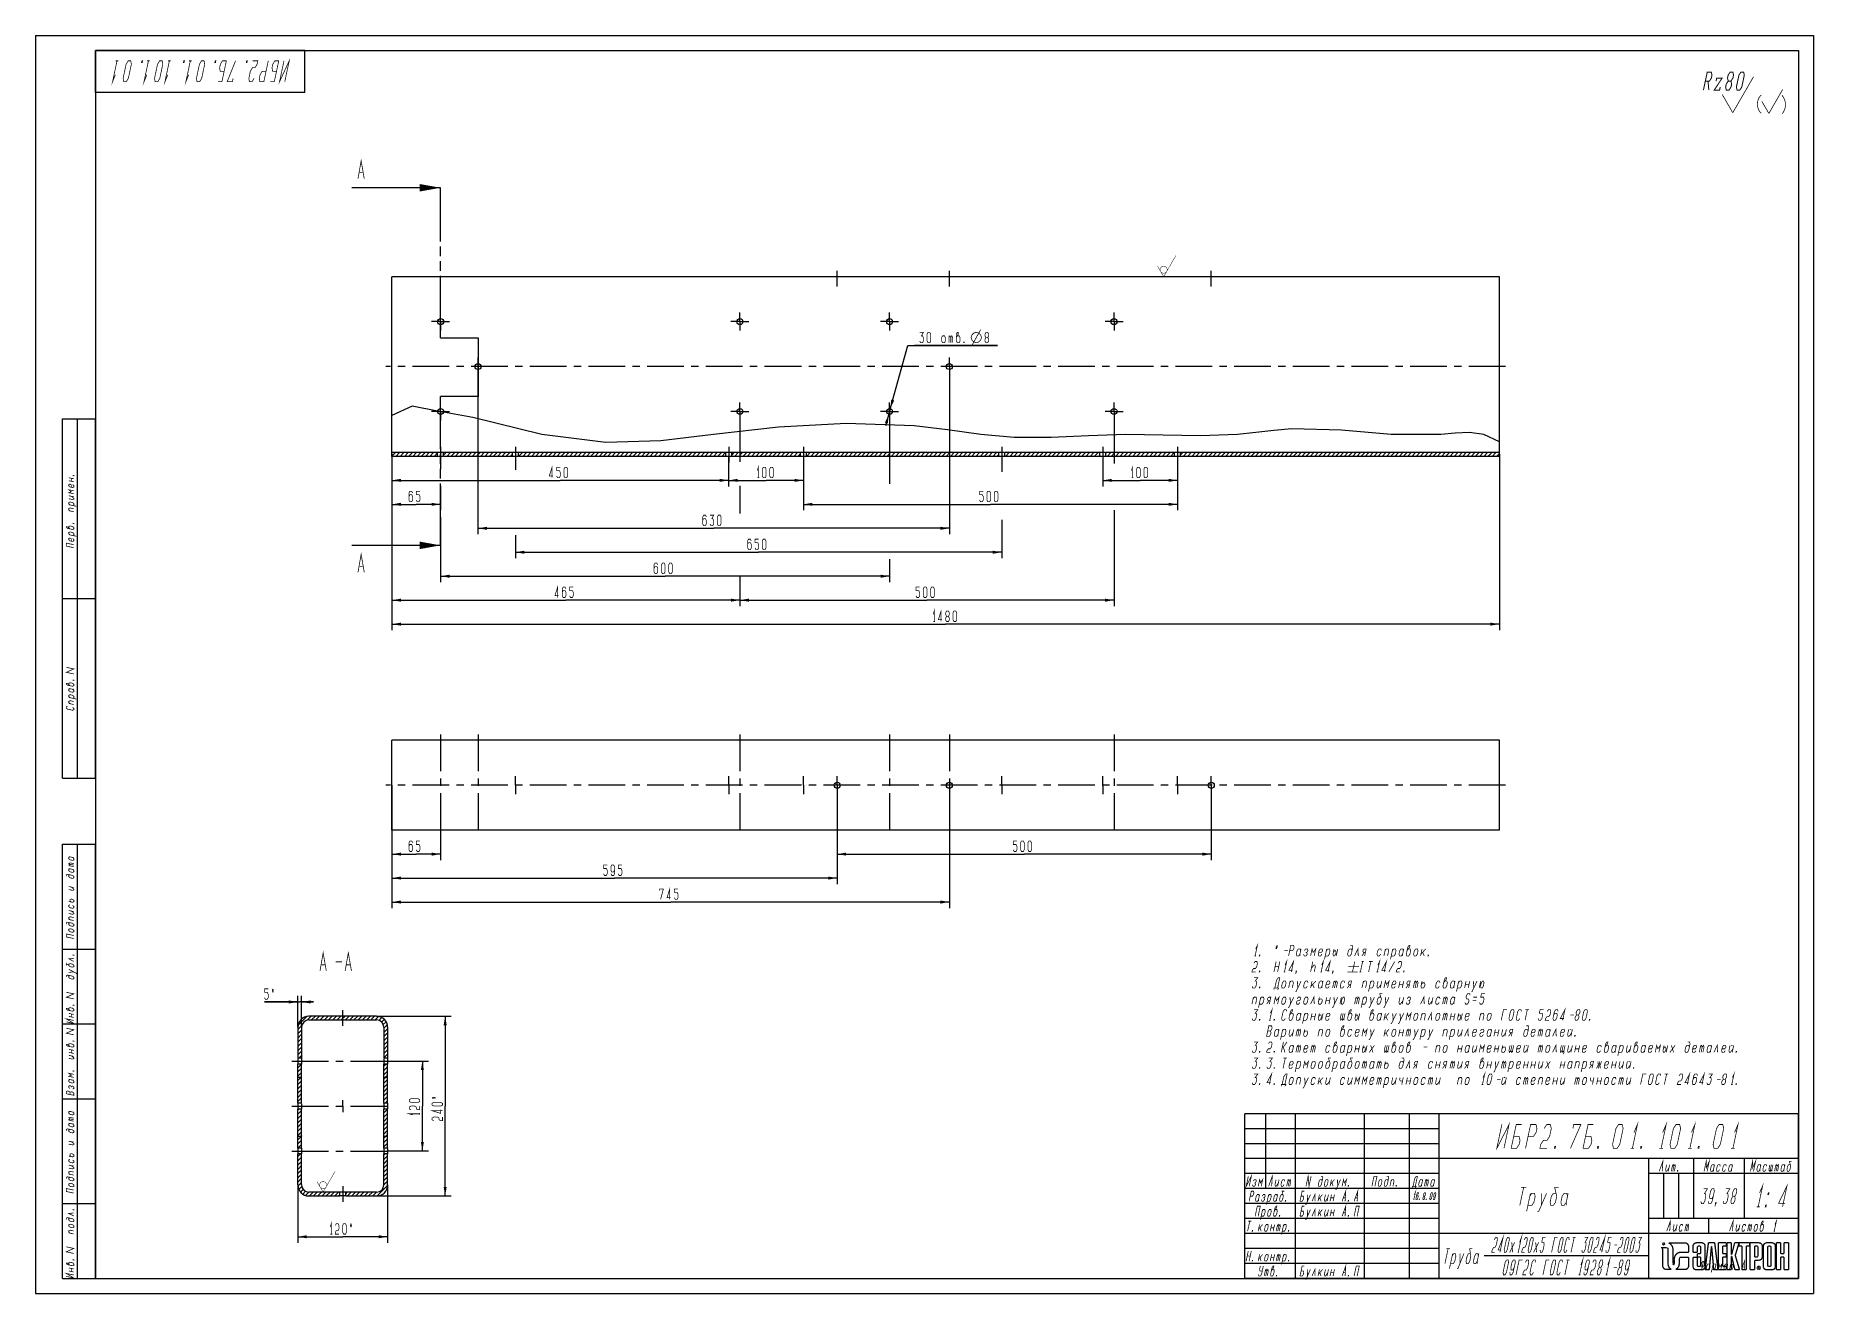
# Model space of a CAD drawing. Header units: millimetres. Extents: x 0 to 594, y 0 to 420.
import ezdxf

# ---------------------------------------------------------------- set-up
doc = ezdxf.new("R2010")
doc.units = ezdxf.units.MM
doc.header["$LTSCALE"] = 32.67
doc.linetypes.add('CENTER', pattern=[0.6, 0.375, -0.075, 0.075, -0.075])
doc.linetypes.add('PHANTOM', pattern=[0.8, 0.45, -0.05, 0.1, -0.05, 0.1, -0.05])
doc.layers.get('0').update_dxf_attribs({"linetype": 'CONTINUOUS'})
for name, color, linetype in [('ALL_AXIS', 7, 'CONTINUOUS'), ('ALL_DIMENSIONS', 7, 'CONTINUOUS'), ('ALL_SURF_FIN', 7, 'CONTINUOUS'), ('DEFAULT_3', 7, 'PHANTOM')]:
    doc.layers.add(name, color=color, linetype=linetype)
doc.styles.get("Standard").update_dxf_attribs({"font": 'txt', "width": 0.7})
doc.dimstyles.new('DIMSTYLE_1', dxfattribs={"dimtxt": 3.5, "dimasz": 3, "dimexe": 0.18, "dimexo": 0.0625, "dimgap": 0.09, "dimtad": 1, "dimdec": 5, "dimlfac": 4, "dimdsep": 46, "dimtxsty": 'STANDARD', "dimblk": '_FILLED', "dimblk1": '_FILLED', "dimblk2": '_FILLED', "dimcen": 0.09, "dimadec": 0, "dimazin": 0, "dimtp": 1.2, "dimtm": 1.2, "dimtfac": 1, "dimtdec": 5, "dimtofl": 0, "dimtmove": 0, "dimatfit": 3, "dimldrblk": '_FILLED', "dimfxl": 1, "dimtolj": 1, "dimarcsym": 0})
doc.dimstyles.new('DIMSTYLE_2', dxfattribs={"dimtxt": 3.5, "dimasz": 3, "dimexe": 0.18, "dimexo": 0.0625, "dimgap": 0.09, "dimtad": 1, "dimlfac": 4, "dimdsep": 46, "dimtxsty": 'STANDARD', "dimblk": '_FILLED', "dimblk1": '_FILLED', "dimblk2": '_FILLED', "dimcen": 0.09, "dimadec": 0, "dimazin": 0, "dimtp": 0.3, "dimtm": 0.3, "dimtfac": 1, "dimtofl": 0, "dimtmove": 0, "dimatfit": 3, "dimldrblk": '_FILLED', "dimfxl": 1, "dimtolj": 1, "dimarcsym": 0})
doc.dimstyles.new('DIMSTYLE_3', dxfattribs={"dimtxt": 3.5, "dimasz": 3, "dimexe": 0.18, "dimexo": 0.0625, "dimgap": 0.09, "dimtad": 1, "dimlfac": 4, "dimdsep": 46, "dimtxsty": 'STANDARD', "dimblk": '_FILLED', "dimblk1": '_FILLED', "dimblk2": '_FILLED', "dimcen": 0.09, "dimadec": 0, "dimazin": 0, "dimtp": 0.5, "dimtm": 0.5, "dimtfac": 1, "dimtofl": 0, "dimtmove": 0, "dimatfit": 3, "dimldrblk": '_FILLED', "dimfxl": 1, "dimtolj": 1, "dimarcsym": 0})
doc.dimstyles.new('DIMSTYLE_4', dxfattribs={"dimtxt": 3.5, "dimasz": 3, "dimexe": 0.18, "dimexo": 0.0625, "dimgap": 0.09, "dimtad": 1, "dimtih": 1, "dimtoh": 1, "dimdec": 5, "dimlfac": 4, "dimdsep": 46, "dimtxsty": 'STANDARD', "dimblk": '_FILLED', "dimblk1": '_FILLED', "dimblk2": '_FILLED', "dimcen": 0.09, "dimadec": 0, "dimazin": 0, "dimtp": 0.2, "dimtm": 0.2, "dimtfac": 1, "dimtdec": 5, "dimtofl": 0, "dimtmove": 0, "dimatfit": 3, "dimldrblk": '_FILLED', "dimfxl": 1, "dimtolj": 1, "dimarcsym": 0})
doc.dimstyles.new('DIMSTYLE_5', dxfattribs={"dimtxt": 3.5, "dimasz": 3, "dimexe": 0.18, "dimexo": 0.0625, "dimgap": 0.09, "dimtad": 1, "dimdec": 5, "dimlfac": 4, "dimdsep": 46, "dimtxsty": 'STANDARD', "dimblk": '_FILLED', "dimblk1": '_FILLED', "dimblk2": '_FILLED', "dimcen": 0.09, "dimadec": 0, "dimazin": 0, "dimtp": 0.3, "dimtm": 0.3, "dimtfac": 1, "dimtdec": 5, "dimtofl": 0, "dimtmove": 0, "dimatfit": 3, "dimldrblk": '_FILLED', "dimfxl": 1, "dimtolj": 1, "dimarcsym": 0})
doc.dimstyles.new('DIMSTYLE_6', dxfattribs={"dimtxt": 3.5, "dimasz": 3, "dimexe": 0.18, "dimexo": 0.0625, "dimgap": 0.09, "dimtad": 1, "dimdec": 5, "dimlfac": 4, "dimdsep": 46, "dimtxsty": 'STANDARD', "dimblk": '_FILLED', "dimblk1": '_FILLED', "dimblk2": '_FILLED', "dimcen": 0.09, "dimadec": 0, "dimazin": 0, "dimtp": 0.8, "dimtm": 0.8, "dimtfac": 1, "dimtdec": 5, "dimtofl": 0, "dimtmove": 0, "dimatfit": 3, "dimldrblk": '_FILLED', "dimfxl": 1, "dimtolj": 1, "dimarcsym": 0})
doc.dimstyles.new('DIMSTYLE_7', dxfattribs={"dimtxt": 3.5, "dimasz": 3, "dimexe": 0.18, "dimexo": 0.0625, "dimgap": 0.09, "dimtad": 1, "dimdec": 5, "dimlfac": 4, "dimdsep": 46, "dimtxsty": 'STANDARD', "dimblk": '_FILLED', "dimblk1": '_FILLED', "dimblk2": '_FILLED', "dimcen": 0.09, "dimadec": 0, "dimazin": 0, "dimtp": 0.1, "dimtm": 0.1, "dimtfac": 1, "dimtdec": 5, "dimtofl": 0, "dimtmove": 0, "dimatfit": 3, "dimldrblk": '_FILLED', "dimfxl": 1, "dimtolj": 1, "dimarcsym": 0})

msp = doc.modelspace()

# ---------------------------------------------------------------- blocks, each defined once
blk = doc.blocks.new('ELEKTRON_BL0', base_point=(564.37, 12.37))
at = {"color": 2, "linetype": 'CONTINUOUS'}
for points, const_width in [([(545.01, 15.28), (543.06, 15.28)], 0.452), ([(543.06, 15.28), (543.19, 15.27)], 0.452), ([(543.19, 15.27), (543.3, 15.24)], 0.452), ([(543.3, 15.24), (543.38, 15.2)], 0.452), ([(543.38, 15.2), (543.45, 15.14)], 0.452), ([(543.45, 15.14), (543.51, 15.07)], 0.452), ([(543.51, 15.07), (543.56, 15)], 0.452), ([(543.56, 15), (543.6, 14.92)], 0.452), ([(543.59, 16.53), (543.62, 16.67)], 0.452), ([(543.62, 16.41), (543.59, 16.53)], 0.452), ([(543.6, 14.92), (543.65, 14.84)], 0.452), ([(543.62, 16.67), (543.7, 16.78)], 0.452), ([(543.7, 16.3), (543.62, 16.41)], 0.452), ([(543.65, 14.84), (543.65, 9.19)], 0.452), ([(543.7, 16.78), (543.81, 16.85)], 0.452), ([(543.81, 16.21), (543.7, 16.3)], 0.452), ([(543.81, 16.85), (543.94, 16.88)], 0.452), ([(543.94, 16.19), (543.81, 16.21)], 0.452), ([(543.94, 16.88), (544.06, 16.85)], 0.452), ([(544.06, 16.21), (543.94, 16.19)], 0.452), ([(544.06, 16.85), (544.17, 16.78)], 0.452), ([(544.17, 16.3), (544.06, 16.21)], 0.452), ([(544.17, 16.78), (544.26, 16.67)], 0.452), ([(544.26, 16.41), (544.17, 16.3)], 0.452), ([(544.26, 16.67), (544.29, 16.53)], 0.452), ([(544.29, 16.53), (544.26, 16.41)], 0.452), ([(545.08, 15.27), (545.01, 15.28)], 0.452), ([(545.15, 15.23), (545.08, 15.27)], 0.452), ([(545.2, 15.18), (545.15, 15.23)], 0.452), ([(545.26, 15.13), (545.2, 15.18)], 0.452), ([(545.3, 15.06), (545.26, 15.13)], 0.452), ([(545.34, 14.98), (545.3, 15.06)], 0.452), ([(545.37, 14.91), (545.34, 14.98)], 0.452), ([(545.38, 14.84), (545.37, 14.91)], 0.452), ([(545.38, 10.18), (545.38, 14.84)], 0.452), ([(551.12, 16.85), (545.61, 16.85)], 0.452), ([(545.61, 16.85), (545.69, 16.82)], 0.452), ([(545.69, 16.82), (545.77, 16.78)], 0.452), ([(545.77, 16.78), (545.86, 16.74)], 0.452), ([(545.86, 16.74), (545.94, 16.7)], 0.452), ([(545.94, 16.7), (546.02, 16.64)], 0.452), ([(546.02, 16.64), (546.11, 16.59)], 0.452), ([(546.11, 16.59), (546.19, 16.53)], 0.452), ([(546.19, 16.53), (546.27, 16.46)], 0.452), ([(546.27, 16.46), (546.37, 16.38)], 0.452), ([(546.37, 16.38), (546.45, 16.28)], 0.452), ([(546.45, 16.28), (546.54, 16.19)], 0.452), ([(546.54, 16.19), (546.62, 16.09)], 0.452), ([(546.62, 16.09), (546.7, 15.95)], 0.452), ([(546.7, 15.95), (546.79, 15.81)], 0.452), ([(546.79, 15.81), (546.86, 15.66)], 0.452), ([(546.86, 15.66), (546.93, 15.5)], 0.452), ([(546.93, 15.5), (546.97, 15.35)], 0.452), ([(546.97, 15.35), (547.01, 15.2)], 0.452), ([(547.01, 15.2), (547.04, 15.05)], 0.452), ([(547.04, 15.05), (547.05, 14.88)], 0.452), ([(547.05, 14.88), (547.05, 10.15)], 0.452), ([(547.54, 11.65), (547.55, 11.83)], 0.452), ([(547.55, 11.83), (547.58, 12)], 0.452), ([(547.58, 12), (547.62, 12.17)], 0.452), ([(547.62, 12.17), (547.68, 12.34)], 0.452), ([(547.68, 12.34), (547.75, 12.49)], 0.452), ([(547.75, 12.49), (547.82, 12.65)], 0.452), ([(547.82, 12.65), (547.91, 12.81)], 0.452), ([(547.91, 12.81), (548.07, 13)], 0.452), ([(548.07, 13), (548.23, 13.18)], 0.452), ([(548.23, 13.18), (548.43, 13.34)], 0.452), ([(548.43, 13.34), (548.62, 13.46)], 0.452), ([(548.62, 13.46), (548.84, 13.57)], 0.452), ([(548.84, 13.57), (549.07, 13.64)], 0.452), ([(549.07, 13.64), (549.3, 13.7)], 0.452), ([(549.21, 11.61), (549.22, 11.7)], 0.452), ([(549.22, 11.7), (549.25, 11.78)], 0.452), ([(549.25, 11.78), (549.29, 11.86)], 0.452), ([(549.29, 11.86), (549.33, 11.93)], 0.452), ([(549.3, 13.7), (549.55, 13.71)], 0.452), ([(549.33, 11.93), (549.39, 11.99)], 0.452), ([(549.39, 11.99), (549.47, 12.03)], 0.452), ([(549.47, 12.03), (549.55, 12.04)], 0.452), ([(549.55, 13.71), (552.29, 13.7)], 0.452), ([(549.55, 12.04), (552.29, 12.03)], 0.452), ([(551.36, 16.82), (551.12, 16.85)], 0.452), ([(551.58, 16.76), (551.36, 16.82)], 0.452), ([(551.78, 16.64), (551.58, 16.76)], 0.452), ([(551.96, 16.5), (551.78, 16.64)], 0.452), ([(552.1, 16.34), (551.96, 16.5)], 0.452), ([(552.21, 16.13), (552.1, 16.34)], 0.452), ([(552.28, 15.91), (552.21, 16.13)], 0.452), ([(552.31, 15.67), (552.28, 15.91)], 0.452), ([(552.29, 13.7), (552.31, 15.67)], 0.452), ([(552.29, 12.03), (552.31, 9.19)], 0.452), ([(553.79, 16.02), (553.77, 15.8)], 0.452), ([(553.77, 15.8), (553.77, 13.7)], 0.452), ([(553.77, 13.7), (555.22, 13.7)], 0.452), ([(555.22, 12.03), (553.77, 12.03)], 0.452), ([(553.77, 12.03), (553.77, 9)], 0.452), ([(553.86, 16.23), (553.79, 16.02)], 0.452), ([(553.96, 16.42), (553.86, 16.23)], 0.452), ([(554.11, 16.59), (553.96, 16.42)], 0.452), ([(554.28, 16.71), (554.11, 16.59)], 0.452), ([(554.47, 16.82), (554.28, 16.71)], 0.452), ([(554.7, 16.88), (554.47, 16.82)], 0.452), ([(554.92, 16.91), (554.7, 16.88)], 0.452), ([(556.64, 16.91), (554.92, 16.91)], 0.452), ([(555.22, 15.48), (555.25, 15.6)], 0.452), ([(555.22, 13.7), (555.22, 15.48)], 0.452), ([(556.34, 13.27), (555.22, 13.27)], 0.452), ([(555.22, 13.27), (555.22, 12.18)], 0.452), ([(555.22, 12.18), (556.34, 12.17)], 0.452), ([(555.22, 9.32), (555.22, 12.03)], 0.452), ([(555.25, 15.6), (555.32, 15.7)], 0.452), ([(555.32, 15.7), (555.43, 15.77)], 0.452), ([(555.43, 15.77), (555.57, 15.8)], 0.452), ([(555.57, 15.8), (555.99, 15.8)], 0.452), ([(555.99, 15.8), (556.13, 15.77)], 0.452), ([(556.13, 15.77), (556.24, 15.7)], 0.452), ([(556.24, 15.7), (556.31, 15.6)], 0.452), ([(556.31, 15.6), (556.34, 15.48)], 0.452), ([(556.34, 15.48), (556.34, 13.27)], 0.452), ([(556.34, 12.17), (556.34, 9.32)], 0.452), ([(556.88, 16.88), (556.64, 16.91)], 0.452), ([(557.1, 16.82), (556.88, 16.88)], 0.452), ([(557.3, 16.71), (557.1, 16.82)], 0.452), ([(557.46, 16.59), (557.3, 16.71)], 0.452), ([(557.62, 16.42), (557.46, 16.59)], 0.452), ([(557.71, 16.23), (557.62, 16.42)], 0.452), ([(557.78, 16.02), (557.71, 16.23)], 0.452), ([(557.81, 15.8), (557.78, 16.02)], 0.452), ([(558.91, 16.91), (557.8, 7.89)], 0.452), ([(557.81, 9), (557.81, 15.8)], 0.452), ([(561.01, 16.91), (558.91, 16.91)], 0.452), ([(559.21, 7.89), (559.91, 15.74)], 0.452), ([(559.91, 15.74), (559.99, 15.74)], 0.452), ([(559.99, 15.74), (560.69, 7.89)], 0.452), ([(562.11, 7.89), (561.01, 16.91)], 0.452), ([(564.86, 16.91), (562.24, 16.91)], 0.452), ([(562.24, 16.91), (562.24, 7.89)], 0.452), ([(563.72, 13.32), (563.72, 15.8)], 0.452), ([(563.72, 15.8), (564.86, 15.8)], 0.452), ([(564.86, 13.32), (563.72, 13.32)], 0.452), ([(563.72, 9), (563.72, 12.21)], 0.452), ([(563.72, 12.21), (564.86, 12.21)], 0.452), ([(564.86, 15.8), (564.86, 16.91)], 0.452), ([(564.86, 12.21), (564.86, 13.32)], 0.452), ([(566.59, 16.91), (565.12, 16.91)], 0.452), ([(565.12, 16.91), (565.12, 7.89)], 0.452), ([(566.59, 12.97), (566.59, 16.91)], 0.452), ([(566.68, 12.97), (566.59, 12.97)], 0.452), ([(566.59, 7.89), (566.59, 12.43)], 0.452), ([(566.59, 12.43), (566.68, 12.43)], 0.452), ([(567.67, 16.91), (566.68, 12.97)], 0.452), ([(566.68, 12.43), (567.75, 7.89)], 0.452), ([(569.15, 16.91), (567.67, 16.91)], 0.452), ([(567.87, 12.71), (569.15, 16.91)], 0.452), ([(569.31, 7.89), (567.87, 12.71)], 0.452), ([(572.67, 16.91), (569.07, 16.91)], 0.452), ([(569.07, 16.91), (569.07, 15.8)], 0.452), ([(569.07, 15.8), (570.13, 15.8)], 0.452), ([(570.13, 15.8), (570.13, 7.89)], 0.452), ([(571.6, 7.89), (571.6, 15.8)], 0.452), ([(571.6, 15.8), (572.67, 15.8)], 0.452), ([(572.67, 15.8), (572.67, 16.91)], 0.452), ([(575.74, 16.91), (572.85, 16.91)], 0.452), ([(572.85, 16.91), (572.85, 7.89)], 0.452), ([(574.32, 15.8), (575.1, 15.8)], 0.452), ([(574.32, 12.17), (574.32, 15.8)], 0.452), ([(575.1, 12.17), (574.32, 12.17)], 0.452), ([(575.1, 15.8), (575.23, 15.77)], 0.452), ([(575.23, 12.2), (575.1, 12.17)], 0.452), ([(575.23, 15.77), (575.34, 15.7)], 0.452), ([(575.34, 12.27), (575.23, 12.2)], 0.452), ([(575.34, 15.7), (575.41, 15.6)], 0.452), ([(575.41, 12.38), (575.34, 12.27)], 0.452), ([(575.41, 15.6), (575.44, 15.48)], 0.452), ([(575.44, 12.5), (575.41, 12.38)], 0.452), ([(575.44, 15.48), (575.44, 12.5)], 0.452), ([(575.98, 16.88), (575.74, 16.91)], 0.452), ([(576.2, 16.82), (575.98, 16.88)], 0.452), ([(576.39, 16.71), (576.2, 16.82)], 0.452), ([(576.56, 16.59), (576.39, 16.71)], 0.452), ([(576.71, 16.42), (576.56, 16.59)], 0.452), ([(576.81, 16.23), (576.71, 16.42)], 0.452), ([(576.71, 11.57), (576.81, 11.75)], 0.452), ([(576.88, 16.02), (576.81, 16.23)], 0.452), ([(576.81, 11.75), (576.88, 11.96)], 0.452), ([(576.91, 15.8), (576.88, 16.02)], 0.452), ([(576.88, 11.96), (576.91, 12.17)], 0.452), ([(576.91, 12.17), (576.91, 15.8)], 0.452), ([(577.27, 16.02), (577.24, 15.8)], 0.452), ([(577.24, 15.8), (577.24, 9)], 0.452), ([(577.34, 16.23), (577.27, 16.02)], 0.452), ([(577.44, 16.42), (577.34, 16.23)], 0.452), ([(577.59, 16.59), (577.44, 16.42)], 0.452), ([(577.76, 16.71), (577.59, 16.59)], 0.452), ([(577.95, 16.82), (577.76, 16.71)], 0.452), ([(578.17, 16.88), (577.95, 16.82)], 0.452), ([(578.4, 16.91), (578.17, 16.88)], 0.452), ([(580.13, 16.91), (578.4, 16.91)], 0.452), ([(578.72, 15.48), (578.74, 15.6)], 0.452), ([(578.72, 9.32), (578.72, 15.48)], 0.452), ([(578.74, 15.6), (578.81, 15.7)], 0.452), ([(578.81, 15.7), (578.92, 15.77)], 0.452), ([(578.92, 15.77), (579.05, 15.8)], 0.452), ([(579.05, 15.8), (579.48, 15.8)], 0.452), ([(579.48, 15.8), (579.61, 15.77)], 0.452), ([(579.61, 15.77), (579.72, 15.7)], 0.452), ([(579.72, 15.7), (579.79, 15.6)], 0.452), ([(579.79, 15.6), (579.81, 15.48)], 0.452), ([(579.81, 15.48), (579.81, 9.32)], 0.452), ([(580.37, 16.88), (580.13, 16.91)], 0.452), ([(580.59, 16.82), (580.37, 16.88)], 0.452), ([(580.79, 16.71), (580.59, 16.82)], 0.452), ([(580.95, 16.59), (580.79, 16.71)], 0.452), ([(581.11, 16.42), (580.95, 16.59)], 0.452), ([(581.2, 16.23), (581.11, 16.42)], 0.452), ([(581.27, 16.02), (581.2, 16.23)], 0.452), ([(581.3, 15.8), (581.27, 16.02)], 0.452), ([(581.3, 9), (581.3, 15.8)], 0.452), ([(583.09, 16.91), (581.62, 16.91)], 0.452), ([(581.62, 16.91), (581.62, 7.89)], 0.452), ([(583.09, 13.28), (583.09, 16.91)], 0.452), ([(584.21, 13.28), (583.09, 13.28)], 0.452), ([(583.09, 7.89), (583.09, 12.17)], 0.452), ([(583.09, 12.17), (584.21, 12.17)], 0.452), ([(585.68, 16.91), (584.21, 16.91)], 0.452), ([(584.21, 16.91), (584.21, 13.28)], 0.452), ([(584.21, 12.17), (584.21, 7.89)], 0.452), ([(585.68, 7.89), (585.68, 16.91)], 0.452), ([(543.65, 9.19), (543.67, 8.96)], 0.452), ([(543.67, 8.96), (543.74, 8.74)], 0.452), ([(543.74, 8.74), (543.84, 8.53)], 0.452), ([(543.84, 8.53), (543.98, 8.36)], 0.452), ([(543.98, 8.36), (544.16, 8.22)], 0.452), ([(544.16, 8.22), (544.36, 8.11)], 0.452), ([(544.36, 8.11), (544.58, 8.04)], 0.452), ([(544.58, 8.04), (544.81, 8.01)], 0.452), ([(544.81, 8.01), (546.5, 8.03)], 0.452), ([(545.38, 10.01), (545.38, 10.18)], 0.452), ([(545.4, 9.86), (545.38, 10.01)], 0.452), ([(545.41, 9.69), (545.4, 9.86)], 0.452), ([(545.44, 9.54), (545.41, 9.69)], 0.452), ([(545.48, 9.39), (545.44, 9.54)], 0.452), ([(545.52, 9.22), (545.48, 9.39)], 0.452), ([(545.58, 9.07), (545.52, 9.22)], 0.452), ([(545.65, 8.92), (545.58, 9.07)], 0.452), ([(545.73, 8.78), (545.65, 8.92)], 0.452), ([(545.81, 8.64), (545.73, 8.78)], 0.452), ([(545.9, 8.51), (545.81, 8.64)], 0.452), ([(546, 8.4), (545.9, 8.51)], 0.452), ([(546.11, 8.29), (546, 8.4)], 0.452), ([(546.22, 8.19), (546.11, 8.29)], 0.452), ([(546.36, 8.11), (546.22, 8.19)], 0.452), ([(546.5, 8.03), (546.36, 8.11)], 0.452), ([(547.05, 10.15), (547.05, 10.1)], 0.452), ([(547.05, 10.1), (547.05, 10.03)], 0.452), ([(547.05, 10.03), (547.07, 9.96)], 0.452), ([(547.07, 9.96), (547.07, 9.89)], 0.452), ([(547.07, 9.89), (547.08, 9.82)], 0.452), ([(547.08, 9.82), (547.09, 9.75)], 0.452), ([(547.09, 9.75), (547.12, 9.69)], 0.452), ([(547.12, 9.69), (547.15, 9.64)], 0.452), ([(547.15, 9.64), (547.19, 9.61)], 0.452), ([(547.19, 9.61), (547.27, 9.6)], 0.452), ([(547.27, 9.6), (547.36, 9.61)], 0.452), ([(547.36, 9.61), (547.41, 9.64)], 0.452), ([(547.41, 9.64), (547.45, 9.71)], 0.452), ([(547.45, 9.71), (547.48, 9.79)], 0.452), ([(547.48, 9.79), (547.5, 9.89)], 0.452), ([(547.5, 9.89), (547.51, 9.99)], 0.452), ([(547.51, 9.99), (547.52, 10.08)], 0.452), ([(547.52, 11.47), (547.54, 11.65)], 0.452), ([(547.52, 11.33), (547.52, 11.47)], 0.452), ([(547.54, 11.2), (547.52, 11.33)], 0.452), ([(547.52, 10.5), (547.54, 10.64)], 0.452), ([(547.52, 10.36), (547.52, 10.5)], 0.452), ([(547.52, 10.28), (547.52, 10.36)], 0.452), ([(547.52, 10.18), (547.52, 10.28)], 0.452), ([(547.52, 10.08), (547.52, 10.18)], 0.452), ([(547.54, 11.06), (547.54, 11.2)], 0.452), ([(547.54, 10.92), (547.54, 11.06)], 0.452), ([(547.54, 10.78), (547.54, 10.92)], 0.452), ([(547.54, 10.64), (547.54, 10.78)], 0.452), ([(548, 8.03), (548.15, 8.11)], 0.452), ([(551.12, 8.01), (548, 8.03)], 0.452), ([(548.15, 8.11), (548.29, 8.19)], 0.452), ([(548.29, 8.19), (548.41, 8.29)], 0.452), ([(548.41, 8.29), (548.53, 8.39)], 0.452), ([(548.53, 8.39), (548.64, 8.51)], 0.452), ([(548.64, 8.51), (548.75, 8.64)], 0.452), ([(548.75, 8.64), (548.83, 8.78)], 0.452), ([(548.83, 8.78), (548.93, 8.94)], 0.452), ([(548.93, 8.94), (549, 9.08)], 0.452), ([(549, 9.08), (549.04, 9.24)], 0.452), ([(549.04, 9.24), (549.08, 9.39)], 0.452), ([(549.08, 9.39), (549.12, 9.55)], 0.452), ([(549.12, 9.55), (549.15, 9.72)], 0.452), ([(549.15, 9.72), (549.16, 9.89)], 0.452), ([(549.16, 9.89), (549.18, 10.06)], 0.452), ([(549.18, 10.06), (549.19, 10.22)], 0.452), ([(549.19, 11.53), (549.21, 11.61)], 0.452), ([(549.19, 11.38), (549.19, 11.53)], 0.452), ([(549.19, 11.22), (549.19, 11.38)], 0.452), ([(549.19, 11.08), (549.19, 11.22)], 0.452), ([(549.19, 10.93), (549.19, 11.08)], 0.452), ([(549.19, 10.78), (549.19, 10.93)], 0.452), ([(549.19, 10.64), (549.19, 10.78)], 0.452), ([(549.19, 10.49), (549.19, 10.64)], 0.452), ([(549.19, 10.33), (549.19, 10.49)], 0.452), ([(549.19, 10.22), (549.19, 10.33)], 0.452), ([(551.36, 8.04), (551.12, 8.01)], 0.452), ([(551.58, 8.11), (551.36, 8.04)], 0.452), ([(551.78, 8.22), (551.58, 8.11)], 0.452), ([(551.96, 8.36), (551.78, 8.22)], 0.452), ([(552.1, 8.53), (551.96, 8.36)], 0.452), ([(552.21, 8.74), (552.1, 8.53)], 0.452), ([(552.28, 8.96), (552.21, 8.74)], 0.452), ([(552.31, 9.19), (552.28, 8.96)], 0.452), ([(553.77, 9), (553.79, 8.78)], 0.452), ([(553.79, 8.78), (553.86, 8.57)], 0.452), ([(553.86, 8.57), (553.96, 8.37)], 0.452), ([(553.96, 8.37), (554.11, 8.22)], 0.452), ([(554.11, 8.22), (554.28, 8.08)], 0.452), ([(554.28, 8.08), (554.47, 7.97)], 0.452), ([(554.47, 7.97), (554.7, 7.91)], 0.452), ([(554.7, 7.91), (554.92, 7.89)], 0.452), ([(554.92, 7.89), (556.64, 7.89)], 0.452), ([(555.25, 9.19), (555.22, 9.32)], 0.452), ([(555.32, 9.1), (555.25, 9.19)], 0.452), ([(555.43, 9.03), (555.32, 9.1)], 0.452), ([(555.57, 9), (555.43, 9.03)], 0.452), ([(555.99, 9), (555.57, 9)], 0.452), ([(556.13, 9.03), (555.99, 9)], 0.452), ([(556.24, 9.1), (556.13, 9.03)], 0.452), ([(556.31, 9.19), (556.24, 9.1)], 0.452), ([(556.34, 9.32), (556.31, 9.19)], 0.452), ([(556.64, 7.89), (556.88, 7.91)], 0.452), ([(556.88, 7.91), (557.1, 7.97)], 0.452), ([(557.1, 7.97), (557.3, 8.08)], 0.452), ([(557.3, 8.08), (557.46, 8.22)], 0.452), ([(557.46, 8.22), (557.62, 8.37)], 0.452), ([(557.62, 8.37), (557.71, 8.57)], 0.452), ([(557.71, 8.57), (557.78, 8.78)], 0.452), ([(557.78, 8.78), (557.81, 9)], 0.452), ([(557.8, 7.89), (559.21, 7.89)], 0.452), ([(560.69, 7.89), (562.11, 7.89)], 0.452), ([(562.24, 7.89), (564.86, 7.89)], 0.452), ([(564.86, 9), (563.72, 9)], 0.452), ([(564.86, 7.89), (564.86, 9)], 0.452), ([(565.12, 7.89), (566.59, 7.89)], 0.452), ([(567.75, 7.89), (569.31, 7.89)], 0.452), ([(570.13, 7.89), (571.6, 7.89)], 0.452), ([(572.85, 7.89), (574.32, 7.89)], 0.452), ([(574.32, 7.89), (574.32, 11.08)], 0.452), ([(574.32, 11.08), (575.74, 11.08)], 0.452), ([(575.1, 8.65), (575.09, 8.51)], 0.151), ([(575.09, 8.51), (575.1, 8.37)], 0.151), ([(575.14, 8.78), (575.1, 8.65)], 0.151), ([(575.1, 8.37), (575.14, 8.25)], 0.151), ([(575.2, 8.89), (575.14, 8.78)], 0.151), ([(575.14, 8.25), (575.2, 8.12)], 0.151), ([(575.17, 8.51), (575.19, 8.62)], 0.151), ([(575.19, 8.39), (575.17, 8.51)], 0.151), ([(575.19, 8.62), (575.21, 8.74)], 0.151), ([(575.21, 8.28), (575.19, 8.39)], 0.151), ([(575.28, 9), (575.2, 8.89)], 0.151), ([(575.2, 8.12), (575.28, 8.03)], 0.151), ([(575.21, 8.74), (575.27, 8.85)], 0.151), ([(575.27, 8.18), (575.21, 8.28)], 0.151), ([(575.27, 8.85), (575.34, 8.93)], 0.151), ([(575.34, 8.1), (575.27, 8.18)], 0.151), ([(575.38, 9.08), (575.28, 9)], 0.151), ([(575.28, 8.03), (575.38, 7.94)], 0.151), ([(575.34, 8.93), (575.44, 9)], 0.151), ([(575.44, 8.01), (575.34, 8.1)], 0.151), ([(575.5, 9.14), (575.38, 9.08)], 0.151), ([(575.38, 7.94), (575.5, 7.89)], 0.151), ([(575.44, 9), (575.53, 9.07)], 0.151), ([(575.53, 7.96), (575.44, 8.01)], 0.151), ([(575.48, 8.11), (575.48, 8.92)], 0.151), ([(575.48, 8.92), (575.85, 8.92)], 0.151), ([(575.57, 8.11), (575.48, 8.11)], 0.151), ([(575.62, 9.18), (575.5, 9.14)], 0.151), ([(575.5, 7.89), (575.62, 7.85)], 0.151), ([(575.53, 9.07), (575.64, 9.1)], 0.151), ([(575.64, 7.93), (575.53, 7.96)], 0.151), ([(575.57, 8.82), (575.57, 8.55)], 0.151), ([(575.82, 8.82), (575.57, 8.82)], 0.151), ([(575.57, 8.55), (575.82, 8.55)], 0.151), ([(575.82, 8.46), (575.57, 8.46)], 0.151), ([(575.57, 8.46), (575.57, 8.11)], 0.151), ([(575.74, 11.08), (575.98, 11.11)], 0.452), ([(575.75, 9.19), (575.62, 9.18)], 0.151), ([(575.62, 7.85), (575.75, 7.83)], 0.151), ([(575.64, 9.1), (575.75, 9.11)], 0.151), ([(575.75, 7.91), (575.64, 7.93)], 0.151), ([(575.89, 9.18), (575.75, 9.19)], 0.151), ([(575.75, 9.11), (575.88, 9.1)], 0.151), ([(575.88, 7.93), (575.75, 7.91)], 0.151), ([(575.75, 7.83), (575.89, 7.85)], 0.151), ([(575.98, 11.11), (576.2, 11.17)], 0.452), ([(575.87, 8.8), (575.82, 8.82)], 0.151), ([(575.82, 8.55), (575.88, 8.57)], 0.151), ([(575.88, 8.44), (575.82, 8.46)], 0.151), ([(575.85, 8.92), (575.94, 8.9)], 0.151), ([(575.91, 8.78), (575.87, 8.8)], 0.151), ([(575.88, 9.1), (575.99, 9.07)], 0.151), ([(575.88, 8.57), (575.91, 8.6)], 0.151), ([(575.92, 8.42), (575.88, 8.44)], 0.151), ([(575.99, 7.96), (575.88, 7.93)], 0.151), ([(576.02, 9.14), (575.89, 9.18)], 0.151), ([(575.89, 7.85), (576.02, 7.89)], 0.151), ([(575.94, 8.75), (575.91, 8.78)], 0.151), ([(575.91, 8.6), (575.94, 8.64)], 0.151), ([(575.94, 8.37), (575.92, 8.42)], 0.151), ([(575.94, 8.9), (576.01, 8.85)], 0.151), ([(575.95, 8.69), (575.94, 8.75)], 0.151), ([(575.94, 8.64), (575.95, 8.69)], 0.151), ([(575.95, 8.33), (575.94, 8.37)], 0.151), ([(576.01, 8.53), (575.95, 8.5)], 0.151), ([(575.95, 8.5), (576.01, 8.47)], 0.151), ([(575.95, 8.21), (575.95, 8.33)], 0.151), ([(575.95, 8.18), (575.95, 8.21)], 0.151), ([(575.95, 8.15), (575.95, 8.18)], 0.151), ([(575.95, 8.12), (575.95, 8.15)], 0.151), ([(575.96, 8.11), (575.95, 8.12)], 0.151), ([(576.09, 8.11), (575.96, 8.11)], 0.151), ([(575.99, 9.07), (576.09, 9)], 0.151), ([(576.09, 8.01), (575.99, 7.96)], 0.151), ([(576.01, 8.85), (576.06, 8.78)], 0.151), ([(576.03, 8.57), (576.01, 8.53)], 0.151), ([(576.01, 8.47), (576.03, 8.43)], 0.151), ([(576.13, 9.08), (576.02, 9.14)], 0.151), ([(576.02, 7.89), (576.13, 7.94)], 0.151), ([(576.06, 8.64), (576.03, 8.57)], 0.151), ([(576.03, 8.43), (576.06, 8.39)], 0.151), ([(576.2, 11.17), (576.39, 11.28)], 0.452), ([(576.06, 8.78), (576.07, 8.71)], 0.151), ([(576.07, 8.71), (576.06, 8.64)], 0.151), ([(576.06, 8.39), (576.06, 8.33)], 0.151), ([(576.06, 8.33), (576.06, 8.21)], 0.151), ([(576.06, 8.21), (576.06, 8.17)], 0.151), ([(576.06, 8.17), (576.07, 8.14)], 0.151), ([(576.07, 8.14), (576.07, 8.12)], 0.151), ([(576.07, 8.12), (576.09, 8.11)], 0.151), ([(576.09, 9), (576.19, 8.93)], 0.151), ([(576.19, 8.1), (576.09, 8.01)], 0.151), ([(576.24, 9), (576.13, 9.08)], 0.151), ([(576.13, 7.94), (576.24, 8.03)], 0.151), ([(576.19, 8.93), (576.26, 8.85)], 0.151), ([(576.26, 8.18), (576.19, 8.1)], 0.151), ([(576.39, 11.28), (576.56, 11.4)], 0.452), ([(576.32, 8.89), (576.24, 9)], 0.151), ([(576.24, 8.03), (576.32, 8.12)], 0.151), ([(576.26, 8.85), (576.31, 8.74)], 0.151), ([(576.31, 8.28), (576.26, 8.18)], 0.151), ([(576.31, 8.74), (576.34, 8.62)], 0.151), ([(576.34, 8.39), (576.31, 8.28)], 0.151), ([(576.38, 8.78), (576.32, 8.89)], 0.151), ([(576.32, 8.12), (576.38, 8.25)], 0.151), ([(576.34, 8.62), (576.35, 8.51)], 0.151), ([(576.35, 8.51), (576.34, 8.39)], 0.151), ([(576.42, 8.65), (576.38, 8.78)], 0.151), ([(576.38, 8.25), (576.42, 8.37)], 0.151), ([(576.56, 11.4), (576.71, 11.57)], 0.452), ([(576.44, 8.51), (576.42, 8.65)], 0.151), ([(576.42, 8.37), (576.44, 8.51)], 0.151), ([(577.24, 9), (577.27, 8.78)], 0.452), ([(577.27, 8.78), (577.34, 8.57)], 0.452), ([(577.34, 8.57), (577.44, 8.37)], 0.452), ([(577.44, 8.37), (577.59, 8.22)], 0.452), ([(577.59, 8.22), (577.76, 8.08)], 0.452), ([(577.76, 8.08), (577.95, 7.97)], 0.452), ([(577.95, 7.97), (578.17, 7.91)], 0.452), ([(578.17, 7.91), (578.4, 7.89)], 0.452), ([(578.4, 7.89), (580.13, 7.89)], 0.452), ([(578.74, 9.19), (578.72, 9.32)], 0.452), ([(578.81, 9.1), (578.74, 9.19)], 0.452), ([(578.92, 9.03), (578.81, 9.1)], 0.452), ([(579.05, 9), (578.92, 9.03)], 0.452), ([(579.48, 9), (579.05, 9)], 0.452), ([(579.61, 9.03), (579.48, 9)], 0.452), ([(579.72, 9.1), (579.61, 9.03)], 0.452), ([(579.79, 9.19), (579.72, 9.1)], 0.452), ([(579.81, 9.32), (579.79, 9.19)], 0.452), ([(580.13, 7.89), (580.37, 7.91)], 0.452), ([(580.37, 7.91), (580.59, 7.97)], 0.452), ([(580.59, 7.97), (580.79, 8.08)], 0.452), ([(580.79, 8.08), (580.95, 8.22)], 0.452), ([(580.95, 8.22), (581.11, 8.37)], 0.452), ([(581.11, 8.37), (581.2, 8.57)], 0.452), ([(581.2, 8.57), (581.27, 8.78)], 0.452), ([(581.27, 8.78), (581.3, 9)], 0.452), ([(581.62, 7.89), (583.09, 7.89)], 0.452), ([(584.21, 7.89), (585.68, 7.89)], 0.452)]:
    blk.add_lwpolyline(points, dxfattribs=dict(at, const_width=const_width))
blk = doc.blocks.new('_FILLED')
at = {"color": 0, "linetype": 'BYBLOCK'}
blk.add_solid([(0, 0), (-1, 0.17), (-1, -0.17)], dxfattribs=at)
blk = doc.blocks.new('*D0')
at = {"layer": 'ALL_DIMENSIONS', "color": 2, "linetype": 'CONTINUOUS'}
for p, q in [((119.07, 279.91), (119.07, 221.48)), ((489.07, 280.23), (489.07, 221.48)), ((119.07, 223.48), (304.07, 223.48)), ((489.07, 223.48), (304.07, 223.48))]:
    blk.add_line(p, q, dxfattribs=at)
at = {"layer": 'ALL_DIMENSIONS', "color": 2, "linetype": 'CONTINUOUS', "xscale": 3, "yscale": 3, "zscale": 3, "rotation": 180}
blk.add_blockref('_FILLED', (119.07, 223.48), dxfattribs=at)
at = {"layer": 'ALL_DIMENSIONS', "color": 2, "linetype": 'CONTINUOUS', "xscale": 3, "yscale": 3, "zscale": 3}
blk.add_blockref('_FILLED', (489.07, 223.48), dxfattribs=at)
blk = doc.blocks.new('*D1')
at = {"layer": 'ALL_DIMENSIONS', "color": 2, "linetype": 'CONTINUOUS'}
for p, q in [((87.62, 36.26), (87.62, 16.92)), ((117.62, 36.26), (117.62, 16.92)), ((87.62, 18.92), (102.62, 18.92)), ((117.62, 18.92), (102.62, 18.92))]:
    blk.add_line(p, q, dxfattribs=at)
at = {"layer": 'ALL_DIMENSIONS', "color": 2, "linetype": 'CONTINUOUS', "xscale": 3, "yscale": 3, "zscale": 3, "rotation": 180}
blk.add_blockref('_FILLED', (87.62, 18.92), dxfattribs=at)
at = {"layer": 'ALL_DIMENSIONS', "color": 2, "linetype": 'CONTINUOUS', "xscale": 3, "yscale": 3, "zscale": 3}
blk.add_blockref('_FILLED', (117.62, 18.92), dxfattribs=at)
blk = doc.blocks.new('*D2')
at = {"layer": 'ALL_DIMENSIONS', "color": 2, "linetype": 'CONTINUOUS'}
for p, q in [((113.92, 92.56), (138.85, 92.56)), ((136.85, 92.56), (136.85, 62.56)), ((136.85, 32.56), (136.85, 62.56)), ((113.92, 32.56), (138.85, 32.56))]:
    blk.add_line(p, q, dxfattribs=at)
at = {"layer": 'ALL_DIMENSIONS', "color": 2, "linetype": 'CONTINUOUS', "xscale": 3, "yscale": 3, "zscale": 3}
for p, rotation in [((136.85, 92.56), 90), ((136.85, 32.56), 270)]:
    blk.add_blockref('_FILLED', p, dxfattribs=dict(at, rotation=rotation))
blk = doc.blocks.new('*D3')
at = {"layer": 'ALL_DIMENSIONS', "color": 2, "linetype": 'CONTINUOUS'}
for p, q in [((285.32, 294.48), (291.4, 316.55)), ((291.4, 316.55), (321.41, 316.55)), ((321.41, 316.55), (293.65, 316.55)), ((285.32, 294.48), (284, 289.66)), ((285.06, 293.52), (285.32, 294.48)), ((285.06, 293.52), (285.06, 293.52)), ((285.59, 295.45), (285.32, 294.48)), ((285.59, 295.45), (285.59, 295.45))]:
    blk.add_line(p, q, dxfattribs=at)
at = {"layer": 'ALL_DIMENSIONS', "color": 2, "linetype": 'CONTINUOUS', "xscale": 3, "yscale": 3, "zscale": 3}
for p, rotation in [((285.59, 295.45), 254.6078218206), ((285.06, 293.52), 74.6078218206)]:
    blk.add_blockref('_FILLED', p, dxfattribs=dict(at, rotation=rotation))
blk = doc.blocks.new('*D4')
at = {"layer": 'ALL_DIMENSIONS', "color": 2, "linetype": 'CONTINUOUS'}
for p, q in [((119.07, 154.68), (119.07, 144.68)), ((135.32, 154.68), (135.32, 144.68)), ((119.07, 146.68), (127.2, 146.68)), ((135.32, 146.68), (127.2, 146.68))]:
    blk.add_line(p, q, dxfattribs=at)
at = {"layer": 'ALL_DIMENSIONS', "color": 2, "linetype": 'CONTINUOUS', "xscale": 3, "yscale": 3, "zscale": 3, "rotation": 180}
blk.add_blockref('_FILLED', (119.07, 146.68), dxfattribs=at)
at = {"layer": 'ALL_DIMENSIONS', "color": 2, "linetype": 'CONTINUOUS', "xscale": 3, "yscale": 3, "zscale": 3}
blk.add_blockref('_FILLED', (135.32, 146.68), dxfattribs=at)
blk = doc.blocks.new('*D5')
at = {"layer": 'ALL_DIMENSIONS', "color": 2, "linetype": 'CONTINUOUS'}
for p, q in [((117.62, 77.56), (131.24, 77.56)), ((129.24, 77.56), (129.24, 62.56)), ((129.24, 47.56), (129.24, 62.56)), ((117.62, 47.56), (131.24, 47.56))]:
    blk.add_line(p, q, dxfattribs=at)
at = {"layer": 'ALL_DIMENSIONS', "color": 2, "linetype": 'CONTINUOUS', "xscale": 3, "yscale": 3, "zscale": 3}
for p, rotation in [((129.24, 77.56), 90), ((129.24, 47.56), 270)]:
    blk.add_blockref('_FILLED', p, dxfattribs=dict(at, rotation=rotation))
blk = doc.blocks.new('*D6')
at = {"layer": 'ALL_DIMENSIONS', "color": 2, "linetype": 'CONTINUOUS'}
for p, q in [((285.32, 294.48), (285.32, 270.27)), ((135.32, 259.17), (135.32, 237.48)), ((285.32, 245.19), (285.32, 237.48)), ((135.32, 239.48), (210.32, 239.48)), ((285.32, 239.48), (210.32, 239.48))]:
    blk.add_line(p, q, dxfattribs=at)
at = {"layer": 'ALL_DIMENSIONS', "color": 2, "linetype": 'CONTINUOUS', "xscale": 3, "yscale": 3, "zscale": 3, "rotation": 180}
blk.add_blockref('_FILLED', (135.32, 239.48), dxfattribs=at)
at = {"layer": 'ALL_DIMENSIONS', "color": 2, "linetype": 'CONTINUOUS', "xscale": 3, "yscale": 3, "zscale": 3}
blk.add_blockref('_FILLED', (285.32, 239.48), dxfattribs=at)
blk = doc.blocks.new('*D7')
at = {"layer": 'ALL_DIMENSIONS', "color": 2, "linetype": 'CONTINUOUS'}
for p, q in [((235.32, 292.05), (235.32, 277.7)), ((119.07, 280.3), (119.07, 229.48)), ((235.32, 269.67), (235.32, 260.37)), ((235.32, 235.97), (235.32, 229.48)), ((119.07, 231.48), (177.2, 231.48)), ((235.32, 231.48), (177.2, 231.48))]:
    blk.add_line(p, q, dxfattribs=at)
at = {"layer": 'ALL_DIMENSIONS', "color": 2, "linetype": 'CONTINUOUS', "xscale": 3, "yscale": 3, "zscale": 3, "rotation": 180}
blk.add_blockref('_FILLED', (119.07, 231.48), dxfattribs=at)
at = {"layer": 'ALL_DIMENSIONS', "color": 2, "linetype": 'CONTINUOUS', "xscale": 3, "yscale": 3, "zscale": 3}
blk.add_blockref('_FILLED', (235.32, 231.48), dxfattribs=at)
blk = doc.blocks.new('*D8')
at = {"layer": 'ALL_DIMENSIONS', "color": 2, "linetype": 'CONTINUOUS'}
for p, q in [((360.32, 294.48), (360.32, 277.09)), ((360.32, 261.54), (360.32, 229.48)), ((235.32, 239.48), (235.32, 229.48)), ((235.32, 231.48), (297.82, 231.48)), ((360.32, 231.48), (297.82, 231.48))]:
    blk.add_line(p, q, dxfattribs=at)
at = {"layer": 'ALL_DIMENSIONS', "color": 2, "linetype": 'CONTINUOUS', "xscale": 3, "yscale": 3, "zscale": 3, "rotation": 180}
blk.add_blockref('_FILLED', (235.32, 231.48), dxfattribs=at)
at = {"layer": 'ALL_DIMENSIONS', "color": 2, "linetype": 'CONTINUOUS', "xscale": 3, "yscale": 3, "zscale": 3}
blk.add_blockref('_FILLED', (360.32, 231.48), dxfattribs=at)
blk = doc.blocks.new('*D9')
at = {"layer": 'ALL_DIMENSIONS', "color": 2, "linetype": 'CONTINUOUS'}
for p, q in [((147.82, 309.48), (147.82, 253.48)), ((305.32, 309.48), (305.32, 253.48)), ((147.82, 255.48), (226.57, 255.48)), ((305.32, 255.48), (226.57, 255.48))]:
    blk.add_line(p, q, dxfattribs=at)
at = {"layer": 'ALL_DIMENSIONS', "color": 2, "linetype": 'CONTINUOUS', "xscale": 3, "yscale": 3, "zscale": 3, "rotation": 180}
blk.add_blockref('_FILLED', (147.82, 255.48), dxfattribs=at)
at = {"layer": 'ALL_DIMENSIONS', "color": 2, "linetype": 'CONTINUOUS', "xscale": 3, "yscale": 3, "zscale": 3}
blk.add_blockref('_FILLED', (305.32, 255.48), dxfattribs=at)
blk = doc.blocks.new('*D10')
at = {"layer": 'ALL_DIMENSIONS', "color": 2, "linetype": 'CONTINUOUS'}
for p, q in [((119.07, 279.48), (119.07, 261.48)), ((135.32, 279.48), (135.32, 275.22)), ((135.32, 269.7), (135.32, 261.48)), ((119.07, 263.48), (127.2, 263.48)), ((135.32, 263.48), (127.2, 263.48))]:
    blk.add_line(p, q, dxfattribs=at)
at = {"layer": 'ALL_DIMENSIONS', "color": 2, "linetype": 'CONTINUOUS', "xscale": 3, "yscale": 3, "zscale": 3, "rotation": 180}
blk.add_blockref('_FILLED', (119.07, 263.48), dxfattribs=at)
at = {"layer": 'ALL_DIMENSIONS', "color": 2, "linetype": 'CONTINUOUS', "xscale": 3, "yscale": 3, "zscale": 3}
blk.add_blockref('_FILLED', (135.32, 263.48), dxfattribs=at)
blk = doc.blocks.new('*D11')
at = {"layer": 'ALL_DIMENSIONS', "color": 2, "linetype": 'CONTINUOUS'}
for p, q in [((119.07, 279.48), (119.07, 269.48)), ((231.57, 279.48), (231.57, 269.48)), ((119.07, 271.48), (175.32, 271.48)), ((231.57, 271.48), (175.32, 271.48))]:
    blk.add_line(p, q, dxfattribs=at)
at = {"layer": 'ALL_DIMENSIONS', "color": 2, "linetype": 'CONTINUOUS', "xscale": 3, "yscale": 3, "zscale": 3, "rotation": 180}
blk.add_blockref('_FILLED', (119.07, 271.48), dxfattribs=at)
at = {"layer": 'ALL_DIMENSIONS', "color": 2, "linetype": 'CONTINUOUS', "xscale": 3, "yscale": 3, "zscale": 3}
blk.add_blockref('_FILLED', (231.57, 271.48), dxfattribs=at)
blk = doc.blocks.new('*D12')
at = {"layer": 'ALL_DIMENSIONS', "color": 2, "linetype": 'CONTINUOUS'}
for p, q in [((356.57, 279.48), (356.57, 269.48)), ((381.57, 279.48), (381.57, 269.48)), ((356.57, 271.48), (369.07, 271.48)), ((381.57, 271.48), (369.07, 271.48))]:
    blk.add_line(p, q, dxfattribs=at)
at = {"layer": 'ALL_DIMENSIONS', "color": 2, "linetype": 'CONTINUOUS', "xscale": 3, "yscale": 3, "zscale": 3, "rotation": 180}
blk.add_blockref('_FILLED', (356.57, 271.48), dxfattribs=at)
at = {"layer": 'ALL_DIMENSIONS', "color": 2, "linetype": 'CONTINUOUS', "xscale": 3, "yscale": 3, "zscale": 3}
blk.add_blockref('_FILLED', (381.57, 271.48), dxfattribs=at)
blk = doc.blocks.new('*D13')
at = {"layer": 'ALL_DIMENSIONS', "color": 2, "linetype": 'CONTINUOUS'}
for p, q in [((256.57, 279.48), (256.57, 261.48)), ((381.57, 279.48), (381.57, 261.48)), ((256.57, 263.48), (319.07, 263.48)), ((381.57, 263.48), (319.07, 263.48))]:
    blk.add_line(p, q, dxfattribs=at)
at = {"layer": 'ALL_DIMENSIONS', "color": 2, "linetype": 'CONTINUOUS', "xscale": 3, "yscale": 3, "zscale": 3, "rotation": 180}
blk.add_blockref('_FILLED', (256.57, 263.48), dxfattribs=at)
at = {"layer": 'ALL_DIMENSIONS', "color": 2, "linetype": 'CONTINUOUS', "xscale": 3, "yscale": 3, "zscale": 3}
blk.add_blockref('_FILLED', (381.57, 263.48), dxfattribs=at)
blk = doc.blocks.new('*D14')
at = {"layer": 'ALL_DIMENSIONS', "color": 2, "linetype": 'CONTINUOUS'}
for p, q in [((119.07, 169.68), (119.07, 136.68)), ((267.82, 169.68), (267.82, 136.68)), ((119.07, 138.68), (193.45, 138.68)), ((267.82, 138.68), (193.45, 138.68))]:
    blk.add_line(p, q, dxfattribs=at)
at = {"layer": 'ALL_DIMENSIONS', "color": 2, "linetype": 'CONTINUOUS', "xscale": 3, "yscale": 3, "zscale": 3, "rotation": 180}
blk.add_blockref('_FILLED', (119.07, 138.68), dxfattribs=at)
at = {"layer": 'ALL_DIMENSIONS', "color": 2, "linetype": 'CONTINUOUS', "xscale": 3, "yscale": 3, "zscale": 3}
blk.add_blockref('_FILLED', (267.82, 138.68), dxfattribs=at)
blk = doc.blocks.new('*D15')
at = {"layer": 'ALL_DIMENSIONS', "color": 2, "linetype": 'CONTINUOUS'}
for p, q in [((267.82, 169.68), (267.82, 144.68)), ((392.82, 169.68), (392.82, 144.68)), ((267.82, 146.68), (330.32, 146.68)), ((392.82, 146.68), (330.32, 146.68))]:
    blk.add_line(p, q, dxfattribs=at)
at = {"layer": 'ALL_DIMENSIONS', "color": 2, "linetype": 'CONTINUOUS', "xscale": 3, "yscale": 3, "zscale": 3, "rotation": 180}
blk.add_blockref('_FILLED', (267.82, 146.68), dxfattribs=at)
at = {"layer": 'ALL_DIMENSIONS', "color": 2, "linetype": 'CONTINUOUS', "xscale": 3, "yscale": 3, "zscale": 3}
blk.add_blockref('_FILLED', (392.82, 146.68), dxfattribs=at)
blk = doc.blocks.new('*D16')
at = {"layer": 'ALL_DIMENSIONS', "color": 2, "linetype": 'CONTINUOUS'}
for p, q in [((119.07, 169.68), (119.07, 128.68)), ((305.32, 169.68), (305.32, 128.68)), ((119.07, 130.68), (212.2, 130.68)), ((305.32, 130.68), (212.2, 130.68))]:
    blk.add_line(p, q, dxfattribs=at)
at = {"layer": 'ALL_DIMENSIONS', "color": 2, "linetype": 'CONTINUOUS', "xscale": 3, "yscale": 3, "zscale": 3, "rotation": 180}
blk.add_blockref('_FILLED', (119.07, 130.68), dxfattribs=at)
at = {"layer": 'ALL_DIMENSIONS', "color": 2, "linetype": 'CONTINUOUS', "xscale": 3, "yscale": 3, "zscale": 3}
blk.add_blockref('_FILLED', (305.32, 130.68), dxfattribs=at)
blk = doc.blocks.new('*D17')
at = {"layer": 'ALL_DIMENSIONS', "color": 2, "linetype": 'CONTINUOUS'}
for p, q in [((160.32, 279.48), (160.32, 274.96)), ((322.82, 279.48), (322.82, 274.33)), ((322.82, 258.28), (322.82, 245.48)), ((160.32, 253.13), (160.32, 245.48)), ((160.32, 247.48), (241.57, 247.48)), ((322.82, 247.48), (241.57, 247.48))]:
    blk.add_line(p, q, dxfattribs=at)
at = {"layer": 'ALL_DIMENSIONS', "color": 2, "linetype": 'CONTINUOUS', "xscale": 3, "yscale": 3, "zscale": 3, "rotation": 180}
blk.add_blockref('_FILLED', (160.32, 247.48), dxfattribs=at)
at = {"layer": 'ALL_DIMENSIONS', "color": 2, "linetype": 'CONTINUOUS', "xscale": 3, "yscale": 3, "zscale": 3}
blk.add_blockref('_FILLED', (322.82, 247.48), dxfattribs=at)
blk = doc.blocks.new('*D18')
at = {"color": 2, "linetype": 'CONTINUOUS'}
for p, q in [((231.57, 277.48), (231.57, 269.48)), ((256.57, 277.48), (256.57, 269.48)), ((231.57, 271.48), (244.07, 271.48)), ((256.57, 271.48), (244.07, 271.48))]:
    blk.add_line(p, q, dxfattribs=at)
at = {"color": 2, "linetype": 'CONTINUOUS', "xscale": 3, "yscale": 3, "zscale": 3, "rotation": 180}
blk.add_blockref('_FILLED', (231.57, 271.48), dxfattribs=at)
at = {"color": 2, "linetype": 'CONTINUOUS', "xscale": 3, "yscale": 3, "zscale": 3}
blk.add_blockref('_FILLED', (256.57, 271.48), dxfattribs=at)
blk = doc.blocks.new('*D19')
at = {"layer": 'ALL_DIMENSIONS', "color": 2, "linetype": 'CONTINUOUS'}
for p, q in [((87.62, 97.32), (76.51, 97.32)), ((76.51, 97.32), (88.25, 97.32)), ((87.62, 88.86), (87.62, 99.32)), ((92.87, 97.32), (88.25, 97.32)), ((88.87, 88.86), (88.87, 99.32)), ((88.87, 97.32), (92.87, 97.32))]:
    blk.add_line(p, q, dxfattribs=at)
at = {"layer": 'ALL_DIMENSIONS', "color": 2, "linetype": 'CONTINUOUS', "xscale": 3, "yscale": 3, "zscale": 3}
blk.add_blockref('_FILLED', (87.62, 97.32), dxfattribs=at)
at = {"layer": 'ALL_DIMENSIONS', "color": 2, "linetype": 'CONTINUOUS', "xscale": 3, "yscale": 3, "zscale": 3, "rotation": 180}
blk.add_blockref('_FILLED', (88.87, 97.32), dxfattribs=at)
blk = doc.blocks.new('SYM_0_BL1', base_point=(570.48, 400.33))
at = {"layer": 'ALL_SURF_FIN', "color": 2, "linetype": 'CONTINUOUS'}
for points, const_width in [([(557.24, 401.8), (558.52, 407.8), (559.87, 407.8), (560.1, 406.8), (559.89, 405.8), (559.23, 404.8), (557.88, 404.8)], 0.333), ([(558.78, 404.8), (559.04, 401.8)], 0.333), ([(561.48, 404.8), (561.69, 405.8), (563.49, 405.8), (560.84, 401.8), (562.64, 401.8), (562.85, 402.8)], 0.333), ([(564.89, 401.8), (565.79, 401.8), (566.45, 402.8), (566.67, 403.8), (566.43, 404.8), (565.53, 404.8), (564.87, 403.8), (564.65, 402.8), (564.89, 401.8)], 0.333), ([(566.43, 404.8), (567.09, 405.8), (567.3, 406.8), (567.07, 407.8), (566.17, 407.8), (565.5, 406.8), (565.29, 405.8), (565.53, 404.8)], 0.333), ([(567.04, 394.24), (573.98, 406.26)], 0.25), ([(568.49, 401.8), (568.25, 402.8), (569.1, 406.8), (569.77, 407.8), (570.67, 407.8), (570.9, 406.8), (570.05, 402.8), (569.39, 401.8), (568.49, 401.8)], 0.333), ([(567.04, 394.24), (563.55, 400.29)], 0.25), ([(579.1, 394), (576.77, 398.03)], 0.25), ([(579.1, 394), (583.72, 402.01)], 0.25)]:
    blk.add_lwpolyline(points, dxfattribs=dict(at, const_width=const_width))
at = {"layer": 'ALL_SURF_FIN', "color": 2, "linetype": 'CONTINUOUS', "const_width": 0.25}
for points in [[(576.63, 400.22, 0.433164), (576.56, 394.04)], [(583.53, 393.89, 0.372459), (583.48, 400.05)]]:
    blk.add_lwpolyline(points, format="xyb", dxfattribs=at)
blk = doc.blocks.new('SF0_BL2', base_point=(377.91, 342.99))
at = {"layer": 'ALL_SURF_FIN', "color": 2, "linetype": 'CONTINUOUS', "const_width": 0.146}
for points in [[(376.91, 339.48), (380.95, 346.49)], [(376.91, 339.48), (374.87, 343.01)]]:
    blk.add_lwpolyline(points, dxfattribs=at)
blk.add_lwpolyline([(375.73, 341.83, 1), (378.08, 341.83, 1)], format="xyb", close=True, dxfattribs=at)
blk = doc.blocks.new('SF1_BL3', base_point=(97.06, 37.31))
at = {"layer": 'ALL_SURF_FIN', "color": 2, "linetype": 'CONTINUOUS', "const_width": 0.146}
for points in [[(96.06, 33.81), (94.02, 37.33)], [(96.06, 33.81), (100.1, 40.81)]]:
    blk.add_lwpolyline(points, dxfattribs=at)
blk.add_lwpolyline([(94.88, 36.16, 1), (97.23, 36.16, 1)], format="xyb", close=True, dxfattribs=at)

# ---------------------------------------------------------------- dimensions: what is measured, and where the dimension line sits
at = {"color": 2, "linetype": 'CONTINUOUS'}
dim = msp.add_linear_dim(base=(256.5736612, 271.4844294), p1=(231.5736612, 277.4844294), p2=(256.5736612, 277.4844294), dimstyle='DIMSTYLE_5', dxfattribs=at)
dim.commit()
dim.dimension.update_dxf_attribs({"geometry": '*D18', "text_midpoint": (240.3986612, 272.3594294), "dimtype": 160})
at = {"layer": 'ALL_DIMENSIONS', "color": 2, "linetype": 'CONTINUOUS'}
dim = msp.add_diameter_dim_2p(p1=(285.5890838, 295.4485616), p2=(285.0582387, 293.5202972), text='30 отв.<>', dimstyle='DIMSTYLE_4', dxfattribs=at)
dim.commit()
dim.dimension.update_dxf_attribs({"geometry": '*D3', "text_midpoint": (295.3975068, 317.4223211), "dimtype": 163})
for base, p1, p2, dimstyle, picture, middle in [((305.3236612, 255.4844294), (147.8236612, 309.4844294), (305.3236612, 309.4844294), 'DIMSTYLE_6', '*D9', (222.8986612, 256.3594294)), ((235.3236612, 231.4844294), (119.0736612, 280.2985901), (235.3236612, 292.0516283), 'DIMSTYLE_6', '*D7', (173.5236612, 232.3594294)), ((285.3236612, 239.4844294), (135.3236612, 259.1742732), (285.3236612, 294.4844294), 'DIMSTYLE_6', '*D6', (206.6486612, 240.3594294)), ((360.3236612, 231.4844294), (235.3236612, 239.4844294), (360.3236612, 294.4844294), 'DIMSTYLE_6', '*D8', (294.1486612, 232.3594294)), ((135.3236612, 263.4844294), (119.0736612, 279.4844294), (135.3236612, 279.4844294), 'DIMSTYLE_5', '*D10', (124.7486612, 264.3594294)), ((231.5736612, 271.4844294), (119.0736612, 279.4844294), (231.5736612, 279.4844294), 'DIMSTYLE_6', '*D11', (171.6486612, 272.3594294)), ((322.8236612, 247.4844294), (160.3236612, 279.4844294), (322.8236612, 279.4844294), 'DIMSTYLE_6', '*D17', (237.8986612, 248.3594294)), ((381.5736612, 263.4844294), (256.5736612, 279.4844294), (381.5736612, 279.4844294), 'DIMSTYLE_6', '*D13', (315.3986612, 264.3594294)), ((381.5736612, 271.4844294), (356.5736612, 279.4844294), (381.5736612, 279.4844294), 'DIMSTYLE_5', '*D12', (365.3986612, 272.3594294)), ((267.8236612, 138.6790855), (119.0736612, 169.6790855), (267.8236612, 169.6790855), 'DIMSTYLE_6', '*D14', (189.7736612, 139.5540855)), ((305.3236612, 130.6790855), (119.0736612, 169.6790855), (305.3236612, 169.6790855), 'DIMSTYLE_6', '*D16', (208.5236612, 131.5540855)), ((392.8236612, 146.6790855), (267.8236612, 169.6790855), (392.8236612, 169.6790855), 'DIMSTYLE_6', '*D15', (326.6486612, 147.5540855)), ((135.3236612, 146.6790855), (119.0736612, 154.6790855), (135.3236612, 154.6790855), 'DIMSTYLE_5', '*D4', (124.7486612, 147.5540855))]:
    dim = msp.add_linear_dim(base=base, p1=p1, p2=p2, dimstyle=dimstyle, dxfattribs=at)
    dim.commit()
    dim.dimension.update_dxf_attribs({"geometry": picture, "text_midpoint": middle, "dimtype": 160})
for base, p1, p2, angle, dimstyle, picture, middle in [((119.0736612, 223.4844294), (489.0736612, 280.2251336), (119.0736612, 279.9068221), 180, 'DIMSTYLE_1', '*D0', (299.1736612, 224.3594294)), ((129.2394536, 47.5550397), (117.6210835, 77.5550397), (117.6210835, 47.5550397), 270, 'DIMSTYLE_5', '*D5', (128.3644536, 58.8800397))]:
    dim = msp.add_linear_dim(base=base, p1=p1, p2=p2, angle=angle, dimstyle=dimstyle, dxfattribs=at)
    dim.commit()
    dim.dimension.update_dxf_attribs({"geometry": picture, "text_midpoint": middle, "dimtype": 160})
dim = msp.add_linear_dim(base=(88.8710835, 97.3188523), p1=(87.6210835, 88.8550397), p2=(88.8710835, 88.8550397), text='<>*', dimstyle='DIMSTYLE_7', dxfattribs=at)
dim.commit()
dim.dimension.update_dxf_attribs({"geometry": '*D19', "text_midpoint": (76.5056606, 98.1938523), "dimtype": 160})
for base, p1, p2, angle, dimstyle, picture, middle in [((136.8469899, 92.5550397), (113.9210835, 32.5550397), (113.9210835, 92.5550397), 90, 'DIMSTYLE_3', '*D2', (135.9719899, 57.6550397)), ((87.6210835, 18.9167467), (117.6210835, 36.2550397), (87.6210835, 36.2550397), 180, 'DIMSTYLE_2', '*D1', (97.7210835, 19.7917467))]:
    dim = msp.add_linear_dim(base=base, p1=p1, p2=p2, angle=angle, text='<>*', dimstyle=dimstyle, dxfattribs=at)
    dim.commit()
    dim.dimension.update_dxf_attribs({"geometry": picture, "text_midpoint": middle, "dimtype": 160})

# ---------------------------------------------------------------- linework, layer by layer
at = {"color": 7, "linetype": 'CONTINUOUS'}
for p, q in [((0, 420), (0, 0)), ((0, 420), (594, 420)), ((594, 420), (594, 0)), ((90, 415), (20, 415)), ((20, 401), (20, 415)), ((20, 415), (20, 5)), ((20, 415), (589, 415)), ((90, 401), (90, 415)), ((589, 415), (589, 5)), ((90, 401), (20, 401)), ((135.3236612, 369.1847294), (111.6236612, 369.1847294)), ((119.0736612, 279.4844294), (119.0736612, 339.4844294)), ((489.0736612, 339.4844294), (119.0736612, 339.4844294)), ((489.0736612, 279.4844294), (489.0736612, 339.4844294)), ((9, 172), (9, 292)), ((9, 292), (20, 292)), ((14, 172), (14, 292)), ((20, 172), (20, 292)), ((125.7961375, 296.2095798), (119.0736612, 293.1487128)), ((134.3366783, 294.6445771), (125.7961375, 296.2095798)), ((146.0744671, 292.4936978), (136.3033547, 294.2841954)), ((169.1652544, 286.7862389), (146.0744671, 292.4936978)), ((190.5357234, 284.1006105), (169.1652544, 286.7862389)), ((226.5531361, 286.7862389), (208.9553151, 284.6744963)), ((248.2036046, 289.2033859), (226.5531361, 286.7862389)), ((270.8000282, 290.462363), (248.2036046, 289.2033859)), ((293.5056647, 289.655633), (270.8000282, 290.462363)), ((304.7317385, 288.3060272), (293.5056647, 289.655633)), ((315.861343, 286.8242513), (304.7317385, 288.3060272)), ((326.981929, 285.8297742), (315.861343, 286.8242513)), ((339.3668466, 285.7818137), (326.981929, 285.8297742)), ((351.8126547, 286.3482832), (339.3668466, 285.7818137)), ((364.2840521, 286.7862389), (351.8126547, 286.3482832)), ((376.7453343, 286.6079525), (364.2840521, 286.7862389)), ((389.1837592, 286.3456597), (376.7453343, 286.6079525)), ((401.5861752, 286.7862389), (389.1837592, 286.3456597)), ((407.646082, 287.435344), (401.5861752, 286.7862389)), ((413.7013167, 288.1652279), (407.646082, 287.435344)), ((419.7590044, 288.6991683), (413.7013167, 288.1652279)), ((436.3001868, 288.2916131), (419.7590044, 288.6991683)), ((452.887289, 286.8347944), (436.3001868, 288.2916131)), ((469.4951685, 286.7862389), (452.887289, 286.8347944)), ((474.2822158, 287.2711668), (469.4951685, 286.7862389)), ((479.0656295, 287.4726981), (474.2822158, 287.2711668)), ((483.8421389, 286.7862389), (479.0656295, 287.4726981)), ((489.0736612, 284.377202), (483.8421389, 286.7862389)), ((134.3236612, 280.7344294), (119.0736612, 280.7344294)), ((134.3236612, 279.4844294), (119.0736612, 279.4844294)), ((134.3236612, 279.4844294), (134.3236612, 280.7344294)), ((136.3236612, 279.4844294), (136.3236612, 280.7344294)), ((159.3236612, 280.7344294), (136.3236612, 280.7344294)), ((159.3236612, 279.4844294), (136.3236612, 279.4844294)), ((159.3236612, 279.4844294), (159.3236612, 280.7344294)), ((161.3236612, 279.4844294), (161.3236612, 280.7344294)), ((230.5736612, 280.7344294), (161.3236612, 280.7344294)), ((230.5736612, 279.4844294), (161.3236612, 279.4844294)), ((208.9553151, 284.6744963), (190.5357234, 284.1006105)), ((230.5736612, 279.4844294), (230.5736612, 280.7344294)), ((232.5736612, 279.4844294), (232.5736612, 280.7344294)), ((255.5736612, 280.7344294), (232.5736612, 280.7344294)), ((255.5736612, 279.4844294), (232.5736612, 279.4844294)), ((255.5736612, 279.4844294), (255.5736612, 280.7344294)), ((257.5736612, 279.4844294), (257.5736612, 280.7344294)), ((321.8236612, 280.7344294), (257.5736612, 280.7344294)), ((321.8236612, 279.4844294), (257.5736612, 279.4844294)), ((321.8236612, 279.4844294), (321.8236612, 280.7344294)), ((355.5736612, 280.7344294), (323.8236612, 280.7344294)), ((323.8236612, 279.4844294), (323.8236612, 280.7344294)), ((355.5736612, 279.4844294), (323.8236612, 279.4844294)), ((355.5736612, 279.4844294), (355.5736612, 280.7344294)), ((380.5736612, 280.7344294), (357.5736612, 280.7344294)), ((357.5736612, 279.4844294), (357.5736612, 280.7344294)), ((380.5736612, 279.4844294), (357.5736612, 279.4844294)), ((380.5736612, 279.4844294), (380.5736612, 280.7344294)), ((489.0736612, 280.7344294), (382.5736612, 280.7344294)), ((382.5736612, 279.4844294), (382.5736612, 280.7344294)), ((489.0736612, 279.4844294), (382.5736612, 279.4844294)), ((135.3236612, 249.7841294), (111.6236612, 249.7841294)), ((9, 232), (20, 232)), ((119.0736612, 154.6790855), (119.0736612, 184.6790855)), ((489.0736612, 184.6790855), (119.0736612, 184.6790855)), ((489.0736612, 154.6790855), (489.0736612, 184.6790855)), ((9, 172), (20, 172)), ((489.0736612, 154.6790855), (119.0736612, 154.6790855)), ((9, 5), (9, 150)), ((9, 150), (20, 150)), ((14, 5), (14, 150)), ((20, 5), (20, 150)), ((9, 115), (20, 115)), ((9, 90), (20, 90)), ((113.9210835, 92.5550397), (91.3210835, 92.5550397)), ((91.3210835, 91.3050397), (113.9210835, 91.3050397)), ((87.6210835, 88.8550397), (87.6210835, 78.5550397)), ((88.8710835, 88.8550397), (88.8710835, 78.5550397)), ((116.3710835, 88.8550397), (116.3710835, 78.5550397)), ((117.6210835, 88.8550397), (117.6210835, 78.5550397)), ((88.8710835, 78.5550397), (87.6210835, 78.5550397)), ((117.6210835, 78.5550397), (116.3710835, 78.5550397)), ((87.6210835, 63.5550397), (87.6210835, 76.5550397)), ((88.8710835, 76.5550397), (87.6210835, 76.5550397)), ((87.6210835, 72.1785339), (88.8710835, 72.1785339)), ((88.8710835, 63.5550397), (88.8710835, 76.5550397)), ((116.3710835, 63.5550397), (116.3710835, 76.5550397)), ((117.6210835, 76.5550397), (116.3710835, 76.5550397)), ((116.3710835, 72.1785339), (117.6210835, 72.1785339)), ((117.6210835, 63.5550397), (117.6210835, 76.5550397)), ((9, 65), (20, 65)), ((88.8710835, 63.5550397), (87.6210835, 63.5550397)), ((87.6210835, 48.5550397), (87.6210835, 61.5550397)), ((88.8710835, 61.5550397), (87.6210835, 61.5550397)), ((88.8710835, 48.5550397), (88.8710835, 61.5550397)), ((117.6210835, 63.5550397), (116.3710835, 63.5550397)), ((117.6210835, 61.5550397), (116.3710835, 61.5550397)), ((116.3710835, 48.5550397), (116.3710835, 61.5550397)), ((117.6210835, 48.5550397), (117.6210835, 61.5550397)), ((589, 60), (404, 60)), ((404, 5), (404, 60)), ((411, 35), (411, 60)), ((421, 5), (421, 60)), ((444, 5), (444, 60)), ((459, 5), (459, 60)), ((469, 5), (469, 60)), ((589, 5), (589, 60)), ((469, 55), (404, 55)), ((87.6210835, 52.5077607), (88.8710835, 52.5077607)), ((88.8710835, 48.5550397), (87.6210835, 48.5550397)), ((116.3710835, 52.5077607), (117.6210835, 52.5077607)), ((117.6210835, 48.5550397), (116.3710835, 48.5550397)), ((469, 50), (404, 50)), ((88.8710835, 46.5550397), (87.6210835, 46.5550397)), ((87.6210835, 36.2550397), (87.6210835, 46.5550397)), ((88.8710835, 36.2550397), (88.8710835, 46.5550397)), ((117.6210835, 46.5550397), (116.3710835, 46.5550397)), ((116.3710835, 36.2550397), (116.3710835, 46.5550397)), ((117.6210835, 36.2550397), (117.6210835, 46.5550397)), ((589, 45), (404, 45)), ((539, 5), (539, 45)), ((554, 25), (554, 45)), ((571, 25), (571, 45)), ((469, 40), (404, 40)), ((589, 40), (539, 40)), ((544, 25), (544, 40)), ((549, 25), (549, 40)), ((9, 30), (20, 30)), ((101.6210835, 33.8050397), (91.3210835, 33.8050397)), ((91.3210835, 32.5550397), (101.6210835, 32.5550397)), ((101.6210835, 32.5550397), (101.6210835, 33.8050397)), ((113.9210835, 33.8050397), (103.6210835, 33.8050397)), ((103.6210835, 32.5550397), (103.6210835, 33.8050397)), ((103.6210835, 32.5550397), (113.9210835, 32.5550397)), ((469, 35), (404, 35)), ((469, 30), (404, 30)), ((469, 25), (404, 25)), ((589, 25), (539, 25)), ((559, 20), (559, 25)), ((589, 20), (404, 20)), ((469, 15), (404, 15)), ((539, 12.5), (484, 12.5)), ((469, 10), (404, 10)), ((0, 0), (594, 0)), ((9, 5), (20, 5)), ((20, 5), (589, 5)), ((589, 5), (404, 5))]:
    msp.add_line(p, q, dxfattribs=at)
at = {"color": 5, "linetype": 'CONTINUOUS'}
for p, q in [((111.6236612, 369.1847294), (105.6236612, 369.1847294)), ((111.6236612, 249.7841294), (105.6236612, 249.7841294))]:
    msp.add_line(p, q, dxfattribs=at)
at = {"color": 2, "linetype": 'CONTINUOUS'}
for p, q in [((119.0736612, 279.5783827), (120.2297079, 280.7344294)), ((120.3939215, 279.4844294), (121.6439215, 280.7344294)), ((121.808135, 279.4844294), (123.058135, 280.7344294)), ((123.2223486, 279.4844294), (124.4723486, 280.7344294)), ((124.6365622, 279.4844294), (125.8865622, 280.7344294)), ((126.0507757, 279.4844294), (127.3007757, 280.7344294)), ((127.4649893, 279.4844294), (128.7149893, 280.7344294)), ((128.8792028, 279.4844294), (130.1292028, 280.7344294)), ((130.2934164, 279.4844294), (131.5434164, 280.7344294)), ((131.70763, 279.4844294), (132.95763, 280.7344294)), ((133.1218435, 279.4844294), (134.3236612, 280.6862471)), ((136.3236612, 279.85782), (137.2002707, 280.7344294)), ((137.3644842, 279.4844294), (138.6144842, 280.7344294)), ((138.7786978, 279.4844294), (140.0286978, 280.7344294)), ((140.1929113, 279.4844294), (141.4429113, 280.7344294)), ((141.6071249, 279.4844294), (142.8571249, 280.7344294)), ((143.0213385, 279.4844294), (144.2713385, 280.7344294)), ((144.435552, 279.4844294), (145.685552, 280.7344294)), ((145.8497656, 279.4844294), (147.0997656, 280.7344294)), ((147.2639792, 279.4844294), (148.5139792, 280.7344294)), ((148.6781927, 279.4844294), (149.9281927, 280.7344294)), ((150.0924063, 279.4844294), (151.3424063, 280.7344294)), ((151.5066198, 279.4844294), (152.7566198, 280.7344294)), ((152.9208334, 279.4844294), (154.1708334, 280.7344294)), ((154.335047, 279.4844294), (155.585047, 280.7344294)), ((155.7492605, 279.4844294), (156.9992605, 280.7344294)), ((157.1634741, 279.4844294), (158.4134741, 280.7344294)), ((158.5776877, 279.4844294), (159.3236612, 280.230403)), ((161.4061148, 279.4844294), (162.6561148, 280.7344294)), ((162.8203283, 279.4844294), (164.0703283, 280.7344294)), ((164.2345419, 279.4844294), (165.4845419, 280.7344294)), ((165.6487555, 279.4844294), (166.8987555, 280.7344294)), ((167.062969, 279.4844294), (168.312969, 280.7344294)), ((168.4771826, 279.4844294), (169.7271826, 280.7344294)), ((169.8913962, 279.4844294), (171.1413962, 280.7344294)), ((171.3056097, 279.4844294), (172.5556097, 280.7344294)), ((172.7198233, 279.4844294), (173.9698233, 280.7344294)), ((174.1340368, 279.4844294), (175.3840368, 280.7344294)), ((175.5482504, 279.4844294), (176.7982504, 280.7344294)), ((176.962464, 279.4844294), (178.212464, 280.7344294)), ((178.3766775, 279.4844294), (179.6266775, 280.7344294)), ((179.7908911, 279.4844294), (181.0408911, 280.7344294)), ((181.2051047, 279.4844294), (182.4551047, 280.7344294)), ((182.6193182, 279.4844294), (183.8693182, 280.7344294)), ((184.0335318, 279.4844294), (185.2835318, 280.7344294)), ((185.4477453, 279.4844294), (186.6977453, 280.7344294)), ((186.8619589, 279.4844294), (188.1119589, 280.7344294)), ((188.2761725, 279.4844294), (189.5261725, 280.7344294)), ((189.690386, 279.4844294), (190.940386, 280.7344294)), ((191.1045996, 279.4844294), (192.3545996, 280.7344294)), ((192.5188132, 279.4844294), (193.7688132, 280.7344294)), ((193.9330267, 279.4844294), (195.1830267, 280.7344294)), ((195.3472403, 279.4844294), (196.5972403, 280.7344294)), ((196.7614538, 279.4844294), (198.0114538, 280.7344294)), ((198.1756674, 279.4844294), (199.4256674, 280.7344294)), ((199.589881, 279.4844294), (200.839881, 280.7344294)), ((201.0040945, 279.4844294), (202.2540945, 280.7344294)), ((202.4183081, 279.4844294), (203.6683081, 280.7344294)), ((203.8325217, 279.4844294), (205.0825217, 280.7344294)), ((205.2467352, 279.4844294), (206.4967352, 280.7344294)), ((206.6609488, 279.4844294), (207.9109488, 280.7344294)), ((208.0751623, 279.4844294), (209.3251623, 280.7344294)), ((209.4893759, 279.4844294), (210.7393759, 280.7344294)), ((210.9035895, 279.4844294), (212.1535895, 280.7344294)), ((212.317803, 279.4844294), (213.567803, 280.7344294)), ((213.7320166, 279.4844294), (214.9820166, 280.7344294)), ((215.1462301, 279.4844294), (216.3962301, 280.7344294)), ((216.5604437, 279.4844294), (217.8104437, 280.7344294)), ((217.9746573, 279.4844294), (219.2246573, 280.7344294)), ((219.3888708, 279.4844294), (220.6388708, 280.7344294)), ((220.8030844, 279.4844294), (222.0530844, 280.7344294)), ((222.217298, 279.4844294), (223.467298, 280.7344294)), ((223.6315115, 279.4844294), (224.8815115, 280.7344294)), ((225.0457251, 279.4844294), (226.2957251, 280.7344294)), ((226.4599386, 279.4844294), (227.7099386, 280.7344294)), ((227.8741522, 279.4844294), (229.1241522, 280.7344294)), ((229.2883658, 279.4844294), (230.5383658, 280.7344294)), ((232.5736612, 279.9412977), (233.3667929, 280.7344294)), ((233.5310065, 279.4844294), (234.7810065, 280.7344294)), ((234.94522, 279.4844294), (236.19522, 280.7344294)), ((236.3594336, 279.4844294), (237.6094336, 280.7344294)), ((237.7736471, 279.4844294), (239.0236471, 280.7344294)), ((239.1878607, 279.4844294), (240.4378607, 280.7344294)), ((240.6020743, 279.4844294), (241.8520743, 280.7344294)), ((242.0162878, 279.4844294), (243.2662878, 280.7344294)), ((243.4305014, 279.4844294), (244.6805014, 280.7344294)), ((244.844715, 279.4844294), (246.094715, 280.7344294)), ((246.2589285, 279.4844294), (247.5089285, 280.7344294)), ((247.6731421, 279.4844294), (248.9231421, 280.7344294)), ((249.0873556, 279.4844294), (250.3373556, 280.7344294)), ((250.5015692, 279.4844294), (251.7515692, 280.7344294)), ((251.9157828, 279.4844294), (253.1657828, 280.7344294)), ((253.3299963, 279.4844294), (254.5799963, 280.7344294)), ((254.7442099, 279.4844294), (255.5736612, 280.3138807)), ((257.5736612, 279.4854536), (258.822637, 280.7344294)), ((258.9868506, 279.4844294), (260.2368506, 280.7344294)), ((260.4010641, 279.4844294), (261.6510641, 280.7344294)), ((261.8152777, 279.4844294), (263.0652777, 280.7344294)), ((263.2294913, 279.4844294), (264.4794913, 280.7344294)), ((264.6437048, 279.4844294), (265.8937048, 280.7344294)), ((266.0579184, 279.4844294), (267.3079184, 280.7344294)), ((267.472132, 279.4844294), (268.722132, 280.7344294)), ((268.8863455, 279.4844294), (270.1363455, 280.7344294)), ((270.3005591, 279.4844294), (271.5505591, 280.7344294)), ((271.7147726, 279.4844294), (272.9647726, 280.7344294)), ((273.1289862, 279.4844294), (274.3789862, 280.7344294)), ((274.5431998, 279.4844294), (275.7931998, 280.7344294)), ((275.9574133, 279.4844294), (277.2074133, 280.7344294)), ((277.3716269, 279.4844294), (278.6216269, 280.7344294)), ((278.7858405, 279.4844294), (280.0358405, 280.7344294)), ((280.200054, 279.4844294), (281.450054, 280.7344294)), ((281.6142676, 279.4844294), (282.8642676, 280.7344294)), ((283.0284811, 279.4844294), (284.2784811, 280.7344294)), ((284.4426947, 279.4844294), (285.6926947, 280.7344294)), ((285.8569083, 279.4844294), (287.1069083, 280.7344294)), ((287.2711218, 279.4844294), (288.5211218, 280.7344294)), ((288.6853354, 279.4844294), (289.9353354, 280.7344294)), ((290.099549, 279.4844294), (291.349549, 280.7344294)), ((291.5137625, 279.4844294), (292.7637625, 280.7344294)), ((292.9279761, 279.4844294), (294.1779761, 280.7344294)), ((294.3421896, 279.4844294), (295.5921896, 280.7344294)), ((295.7564032, 279.4844294), (297.0064032, 280.7344294)), ((297.1706168, 279.4844294), (298.4206168, 280.7344294)), ((298.5848303, 279.4844294), (299.8348303, 280.7344294)), ((299.9990439, 279.4844294), (301.2490439, 280.7344294)), ((301.4132575, 279.4844294), (302.6632575, 280.7344294)), ((302.827471, 279.4844294), (304.077471, 280.7344294)), ((304.2416846, 279.4844294), (305.4916846, 280.7344294)), ((305.6558981, 279.4844294), (306.9058981, 280.7344294)), ((307.0701117, 279.4844294), (308.3201117, 280.7344294)), ((308.4843253, 279.4844294), (309.7343253, 280.7344294)), ((309.8985388, 279.4844294), (311.1485388, 280.7344294)), ((311.3127524, 279.4844294), (312.5627524, 280.7344294)), ((312.726966, 279.4844294), (313.976966, 280.7344294)), ((314.1411795, 279.4844294), (315.3911795, 280.7344294)), ((315.5553931, 279.4844294), (316.8053931, 280.7344294)), ((316.9696066, 279.4844294), (318.2196066, 280.7344294)), ((318.3838202, 279.4844294), (319.6338202, 280.7344294)), ((319.7980338, 279.4844294), (321.0480338, 280.7344294)), ((321.2122473, 279.4844294), (321.8236612, 280.0958433)), ((323.8236612, 280.6816297), (323.8764609, 280.7344294)), ((324.0406745, 279.4844294), (325.2906745, 280.7344294)), ((325.454888, 279.4844294), (326.704888, 280.7344294)), ((326.8691016, 279.4844294), (328.1191016, 280.7344294)), ((328.2833151, 279.4844294), (329.5333151, 280.7344294)), ((329.6975287, 279.4844294), (330.9475287, 280.7344294)), ((331.1117423, 279.4844294), (332.3617423, 280.7344294)), ((332.5259558, 279.4844294), (333.7759558, 280.7344294)), ((333.9401694, 279.4844294), (335.1901694, 280.7344294)), ((335.354383, 279.4844294), (336.604383, 280.7344294)), ((336.7685965, 279.4844294), (338.0185965, 280.7344294)), ((338.1828101, 279.4844294), (339.4328101, 280.7344294)), ((339.5970236, 279.4844294), (340.8470236, 280.7344294)), ((341.0112372, 279.4844294), (342.2612372, 280.7344294)), ((342.4254508, 279.4844294), (343.6754508, 280.7344294)), ((343.8396643, 279.4844294), (345.0896643, 280.7344294)), ((345.2538779, 279.4844294), (346.5038779, 280.7344294)), ((346.6680915, 279.4844294), (347.9180915, 280.7344294)), ((348.082305, 279.4844294), (349.332305, 280.7344294)), ((349.4965186, 279.4844294), (350.7465186, 280.7344294)), ((350.9107321, 279.4844294), (352.1607321, 280.7344294)), ((352.3249457, 279.4844294), (353.5749457, 280.7344294)), ((353.7391593, 279.4844294), (354.9891593, 280.7344294)), ((355.1533728, 279.4844294), (355.5736612, 279.9047178)), ((357.5736612, 280.4905042), (357.8175864, 280.7344294)), ((357.9817999, 279.4844294), (359.2317999, 280.7344294)), ((359.3960135, 279.4844294), (360.6460135, 280.7344294)), ((360.8102271, 279.4844294), (362.0602271, 280.7344294)), ((362.2244406, 279.4844294), (363.4744406, 280.7344294)), ((363.6386542, 279.4844294), (364.8886542, 280.7344294)), ((365.0528678, 279.4844294), (366.3028678, 280.7344294)), ((366.4670813, 279.4844294), (367.7170813, 280.7344294)), ((367.8812949, 279.4844294), (369.1312949, 280.7344294)), ((369.2955084, 279.4844294), (370.5455084, 280.7344294)), ((370.709722, 279.4844294), (371.959722, 280.7344294)), ((372.1239356, 279.4844294), (373.3739356, 280.7344294)), ((373.5381491, 279.4844294), (374.7881491, 280.7344294)), ((374.9523627, 279.4844294), (376.2023627, 280.7344294)), ((376.3665763, 279.4844294), (377.6165763, 280.7344294)), ((377.7807898, 279.4844294), (379.0307898, 280.7344294)), ((379.1950034, 279.4844294), (380.4450034, 280.7344294)), ((382.5736612, 280.0346601), (383.2734305, 280.7344294)), ((383.4376441, 279.4844294), (384.6876441, 280.7344294)), ((384.8518576, 279.4844294), (386.1018576, 280.7344294)), ((386.2660712, 279.4844294), (387.5160712, 280.7344294)), ((387.6802848, 279.4844294), (388.9302848, 280.7344294)), ((389.0944983, 279.4844294), (390.3444983, 280.7344294)), ((390.5087119, 279.4844294), (391.7587119, 280.7344294)), ((391.9229254, 279.4844294), (393.1729254, 280.7344294)), ((393.337139, 279.4844294), (394.587139, 280.7344294)), ((394.7513526, 279.4844294), (396.0013526, 280.7344294)), ((396.1655661, 279.4844294), (397.4155661, 280.7344294)), ((397.5797797, 279.4844294), (398.8297797, 280.7344294)), ((398.9939933, 279.4844294), (400.2439933, 280.7344294)), ((400.4082068, 279.4844294), (401.6582068, 280.7344294)), ((401.8224204, 279.4844294), (403.0724204, 280.7344294)), ((403.2366339, 279.4844294), (404.4866339, 280.7344294)), ((404.6508475, 279.4844294), (405.9008475, 280.7344294)), ((406.0650611, 279.4844294), (407.3150611, 280.7344294)), ((407.4792746, 279.4844294), (408.7292746, 280.7344294)), ((408.8934882, 279.4844294), (410.1434882, 280.7344294)), ((410.3077018, 279.4844294), (411.5577018, 280.7344294)), ((411.7219153, 279.4844294), (412.9719153, 280.7344294)), ((413.1361289, 279.4844294), (414.3861289, 280.7344294)), ((414.5503424, 279.4844294), (415.8003424, 280.7344294)), ((415.964556, 279.4844294), (417.214556, 280.7344294)), ((417.3787696, 279.4844294), (418.6287696, 280.7344294)), ((418.7929831, 279.4844294), (420.0429831, 280.7344294)), ((420.2071967, 279.4844294), (421.4571967, 280.7344294)), ((421.6214103, 279.4844294), (422.8714103, 280.7344294)), ((423.0356238, 279.4844294), (424.2856238, 280.7344294)), ((424.4498374, 279.4844294), (425.6998374, 280.7344294)), ((425.8640509, 279.4844294), (427.1140509, 280.7344294)), ((427.2782645, 279.4844294), (428.5282645, 280.7344294)), ((428.6924781, 279.4844294), (429.9424781, 280.7344294)), ((430.1066916, 279.4844294), (431.3566916, 280.7344294)), ((431.5209052, 279.4844294), (432.7709052, 280.7344294)), ((432.9351188, 279.4844294), (434.1851188, 280.7344294)), ((434.3493323, 279.4844294), (435.5993323, 280.7344294)), ((435.7635459, 279.4844294), (437.0135459, 280.7344294)), ((437.1777594, 279.4844294), (438.4277594, 280.7344294)), ((438.591973, 279.4844294), (439.841973, 280.7344294)), ((440.0061866, 279.4844294), (441.2561866, 280.7344294)), ((441.4204001, 279.4844294), (442.6704001, 280.7344294)), ((442.8346137, 279.4844294), (444.0846137, 280.7344294)), ((444.2488273, 279.4844294), (445.4988273, 280.7344294)), ((445.6630408, 279.4844294), (446.9130408, 280.7344294)), ((447.0772544, 279.4844294), (448.3272544, 280.7344294)), ((448.4914679, 279.4844294), (449.7414679, 280.7344294)), ((449.9056815, 279.4844294), (451.1556815, 280.7344294)), ((451.3198951, 279.4844294), (452.5698951, 280.7344294)), ((452.7341086, 279.4844294), (453.9841086, 280.7344294)), ((454.1483222, 279.4844294), (455.3983222, 280.7344294)), ((455.5625358, 279.4844294), (456.8125358, 280.7344294)), ((456.9767493, 279.4844294), (458.2267493, 280.7344294)), ((458.3909629, 279.4844294), (459.6409629, 280.7344294)), ((459.8051764, 279.4844294), (461.0551764, 280.7344294)), ((461.21939, 279.4844294), (462.46939, 280.7344294)), ((462.6336036, 279.4844294), (463.8836036, 280.7344294)), ((464.0478171, 279.4844294), (465.2978171, 280.7344294)), ((465.4620307, 279.4844294), (466.7120307, 280.7344294)), ((466.8762443, 279.4844294), (468.1262443, 280.7344294)), ((468.2904578, 279.4844294), (469.5404578, 280.7344294)), ((469.7046714, 279.4844294), (470.9546714, 280.7344294)), ((471.1188849, 279.4844294), (472.3688849, 280.7344294)), ((472.5330985, 279.4844294), (473.7830985, 280.7344294)), ((473.9473121, 279.4844294), (475.1973121, 280.7344294)), ((475.3615256, 279.4844294), (476.6115256, 280.7344294)), ((476.7757392, 279.4844294), (478.0257392, 280.7344294)), ((478.1899528, 279.4844294), (479.4399528, 280.7344294)), ((479.6041663, 279.4844294), (480.8541663, 280.7344294)), ((481.0183799, 279.4844294), (482.2683799, 280.7344294)), ((482.4325934, 279.4844294), (483.6825934, 280.7344294)), ((483.846807, 279.4844294), (485.096807, 280.7344294)), ((485.2610206, 279.4844294), (486.5110206, 280.7344294)), ((486.6752341, 279.4844294), (487.9252341, 280.7344294)), ((488.0894477, 279.4844294), (489.0736612, 280.4686429)), ((88.9447609, 89.4191378), (87.6210835, 88.0954604)), ((90.5822751, 92.4708656), (87.7052582, 89.5938486)), ((92.0806627, 92.5550397), (90.7569853, 91.2313623)), ((93.4948763, 92.5550397), (92.2448763, 91.3050397)), ((94.9090898, 92.5550397), (93.6590898, 91.3050397)), ((96.3233034, 92.5550397), (95.0733034, 91.3050397)), ((97.737517, 92.5550397), (96.487517, 91.3050397)), ((99.1517305, 92.5550397), (97.9017305, 91.3050397)), ((100.5659441, 92.5550397), (99.3159441, 91.3050397)), ((101.9801577, 92.5550397), (100.7301577, 91.3050397)), ((103.3943712, 92.5550397), (102.1443712, 91.3050397)), ((104.8085848, 92.5550397), (103.5585848, 91.3050397)), ((106.2227983, 92.5550397), (104.9727983, 91.3050397)), ((107.6370119, 92.5550397), (106.3870119, 91.3050397)), ((109.0512255, 92.5550397), (107.8012255, 91.3050397)), ((110.465439, 92.5550397), (109.215439, 91.3050397)), ((111.8796526, 92.5550397), (110.6296526, 91.3050397)), ((113.2938662, 92.5550397), (112.0438662, 91.3050397)), ((114.6308606, 92.4778205), (113.4580797, 91.3050397)), ((115.6736001, 92.1063465), (114.7305846, 91.163331)), ((116.4912308, 91.5097636), (115.6075476, 90.6260804)), ((117.1082475, 90.7125667), (116.1796885, 89.7840078)), ((117.5111727, 89.7012783), (116.3710835, 88.5611892)), ((88.8710835, 87.9312469), (87.6210835, 86.6812469)), ((88.8710835, 86.5170333), (87.6210835, 85.2670333)), ((88.8710835, 85.1028197), (87.6210835, 83.8528197)), ((88.8710835, 83.6886062), (87.6210835, 82.4386062)), ((117.6210835, 88.3969756), (116.3710835, 87.1469756)), ((117.6210835, 86.9827621), (116.3710835, 85.7327621)), ((117.6210835, 85.5685485), (116.3710835, 84.3185485)), ((117.6210835, 84.1543349), (116.3710835, 82.9043349)), ((88.8710835, 82.2743926), (87.6210835, 81.0243926)), ((88.8710835, 80.8601791), (87.6210835, 79.6101791)), ((88.8710835, 79.4459655), (87.9801577, 78.5550397)), ((117.6210835, 82.7401214), (116.3710835, 81.4901214)), ((117.6210835, 81.3259078), (116.3710835, 80.0759078)), ((117.6210835, 79.9116943), (116.3710835, 78.6616943)), ((88.8085848, 76.5550397), (87.6210835, 75.3675384)), ((88.8710835, 75.2033248), (87.6210835, 73.9533248)), ((88.8710835, 73.7891112), (87.6210835, 72.5391112)), ((88.8710835, 72.3748977), (87.6210835, 71.1248977)), ((117.092856, 76.5550397), (116.3710835, 75.8332671)), ((117.6210835, 75.6690536), (116.3710835, 74.4190536)), ((117.6210835, 74.25484), (116.3710835, 73.00484)), ((117.6210835, 72.8406264), (116.3710835, 71.5906264)), ((117.6210835, 71.4264129), (116.3710835, 70.1764129)), ((88.8710835, 70.9606841), (87.6210835, 69.7106841)), ((88.8710835, 69.5464706), (87.6210835, 68.2964706)), ((88.8710835, 68.132257), (87.6210835, 66.882257)), ((88.8710835, 66.7180434), (87.6210835, 65.4680434)), ((117.6210835, 70.0121993), (116.3710835, 68.7621993)), ((117.6210835, 68.5979858), (116.3710835, 67.3479858)), ((117.6210835, 67.1837722), (116.3710835, 65.9337722)), ((117.6210835, 65.7695586), (116.3710835, 64.5195586)), ((88.8710835, 65.3038299), (87.6210835, 64.0538299)), ((87.9507204, 61.5550397), (87.6210835, 61.2254027)), ((88.8710835, 61.0611892), (87.6210835, 59.8111892)), ((88.8710835, 59.6469756), (87.6210835, 58.3969756)), ((88.8710835, 63.8896163), (88.5365068, 63.5550397)), ((117.6210835, 61.5269179), (116.3710835, 60.2769179)), ((117.6210835, 60.1127044), (116.3710835, 58.8627044)), ((117.6210835, 64.3553451), (116.8207781, 63.5550397)), ((88.8710835, 58.2327621), (87.6210835, 56.9827621)), ((88.8710835, 56.8185485), (87.6210835, 55.5685485)), ((88.8710835, 55.4043349), (87.6210835, 54.1543349)), ((88.8710835, 53.9901214), (87.6210835, 52.7401214)), ((117.6210835, 58.6984908), (116.3710835, 57.4484908)), ((117.6210835, 57.2842773), (116.3710835, 56.0342773)), ((117.6210835, 55.8700637), (116.3710835, 54.6200637)), ((117.6210835, 54.4558501), (116.3710835, 53.2058501)), ((88.8029364, 52.5077607), (87.6210835, 51.3259078)), ((88.8710835, 51.1616943), (87.6210835, 49.9116943)), ((88.8710835, 49.7474807), (87.6786425, 48.5550397)), ((88.8710835, 52.5759078), (88.8370099, 52.5418342)), ((117.6210835, 53.0416366), (116.3710835, 51.7916366)), ((117.6210835, 51.627423), (116.3710835, 50.377423)), ((117.6210835, 50.2132094), (116.3710835, 48.9632094)), ((117.6210835, 48.7989959), (117.3771273, 48.5550397)), ((88.5070696, 46.5550397), (87.6210835, 45.6690536)), ((88.8710835, 45.50484), (87.6210835, 44.25484)), ((88.8710835, 44.0906264), (87.6210835, 42.8406264)), ((88.8710835, 42.6764129), (87.6210835, 41.4264129)), ((116.7913408, 46.5550397), (116.3710835, 46.1347823)), ((117.6210835, 45.9705688), (116.3710835, 44.7205688)), ((117.6210835, 44.5563552), (116.3710835, 43.3063552)), ((117.6210835, 43.1421416), (116.3710835, 41.8921416)), ((117.6210835, 41.7279281), (116.3710835, 40.4779281)), ((88.8710835, 41.2621993), (87.6210835, 40.0121993)), ((88.8710835, 39.8479858), (87.6210835, 38.5979858)), ((88.8710835, 38.4337722), (87.6210835, 37.1837722)), ((88.8710835, 37.0195586), (87.6574957, 35.8059708)), ((88.9470644, 35.681326), (87.971143, 34.7054046)), ((117.6048506, 36.0548409), (114.1212818, 32.5712721)), ((117.6210835, 37.4852874), (116.3693406, 36.2335445)), ((117.6210835, 40.3137145), (116.3710835, 39.0637145)), ((117.6210835, 38.8995009), (116.3710835, 37.6495009)), ((89.4109319, 34.7309799), (88.5272485, 33.8472965)), ((90.1827832, 34.0886176), (89.2763758, 33.1822102)), ((91.3139937, 33.8056145), (90.2316019, 32.7232228)), ((92.7276323, 33.8050397), (91.4776323, 32.5550397)), ((94.1418459, 33.8050397), (92.8918459, 32.5550397)), ((95.5560595, 33.8050397), (94.3060595, 32.5550397)), ((96.970273, 33.8050397), (95.720273, 32.5550397)), ((98.3844866, 33.8050397), (97.1344866, 32.5550397)), ((99.7987002, 33.8050397), (98.5487002, 32.5550397)), ((101.2129137, 33.8050397), (99.9629137, 32.5550397)), ((101.6210835, 32.7989959), (101.3771273, 32.5550397)), ((104.0413408, 33.8050397), (103.6210835, 33.3847823)), ((105.4555544, 33.8050397), (104.2055544, 32.5550397)), ((106.869768, 33.8050397), (105.619768, 32.5550397)), ((108.2839815, 33.8050397), (107.0339815, 32.5550397)), ((109.6981951, 33.8050397), (108.4481951, 32.5550397)), ((111.1124087, 33.8050397), (109.8624087, 32.5550397)), ((112.5266222, 33.8050397), (111.2766222, 32.5550397)), ((113.9425787, 33.8067826), (112.6908358, 32.5550397))]:
    msp.add_line(p, q, dxfattribs=at)
at = {"color": 2, "linetype": 'CONTINUOUS', "const_width": 0.25}
for points in [[(26.6643197, 406.9115076), (25.730854, 404.5781796), (27.2187498, 411.5781998)], [(27.6562511, 411.5781998), (26.7812508, 411.5781998)], [(31.8124995, 411.5781998), (32.0020174, 410.4115177), (31.0100861, 405.7448617), (30.3246037, 404.5781796), (29.4496034, 404.5781796), (29.2600878, 405.7448617), (30.2520168, 410.4115177), (30.9374992, 411.5781998), (31.8124995, 411.5781998)], [(35.5312489, 411.5781998), (35.7499996, 411.5781998), (35.6260079, 410.9948588), (35.4072595, 410.9948588), (35.5312489, 411.5781998)], [(37.1643184, 406.9115076), (36.2308549, 404.5781796), (37.7187507, 411.5781998)], [(38.156252, 411.5781998), (37.2812495, 411.5781998)], [(42.3124982, 411.5781998), (42.5020161, 410.4115177), (41.510087, 405.7448617), (40.8246023, 404.5781796), (39.9496043, 404.5781796), (39.7600865, 405.7448617), (40.7520155, 410.4115177), (41.4375002, 411.5781998), (42.3124982, 411.5781998)], [(44.1643206, 406.9115076), (43.2308525, 404.5781796), (44.7187484, 411.5781998)], [(45.1562496, 411.5781998), (44.2812516, 411.5781998)], [(49.5312487, 411.5781998), (49.7500016, 411.5781998), (49.6260099, 410.9948588), (49.407257, 410.9948588), (49.5312487, 411.5781998)], [(51.1643182, 406.9115076), (50.2308546, 404.5781796), (51.7187505, 411.5781998)], [(52.1562518, 411.5781998), (51.2812492, 411.5781998)], [(56.3124979, 411.5781998), (56.5020158, 410.4115177), (55.5100867, 405.7448617), (54.8246021, 404.5781796), (53.9496041, 404.5781796), (53.7600862, 405.7448617), (54.7520153, 410.4115177), (55.4374999, 411.5781998), (56.3124979, 411.5781998)], [(60.0312519, 411.5781998), (60.2500003, 411.5781998), (60.1260086, 410.9948588), (59.9072602, 410.9948588), (60.0312519, 411.5781998)], [(63.7500013, 411.5781998), (62.2621055, 404.5781796), (60.9496062, 404.5781796)], [(63.7500013, 411.5781998), (62.4375021, 411.5781998), (61.7520174, 410.4115177), (61.504034, 409.2448718), (61.6935519, 408.0781897), (63.0060511, 408.0781897)], [(66.8125011, 411.5781998), (64.012106, 404.5781796), (65.762102, 404.5781796), (66.0100854, 405.7448617)], [(70.5312506, 411.5781998), (70.7499989, 411.5781998), (70.6260072, 410.9948588), (70.4072589, 410.9948588), (70.5312506, 411.5781998)], [(73.0100875, 405.7448617), (72.3246029, 404.5781796), (71.4496049, 404.5781796), (71.260087, 405.7448617), (71.7560538, 408.0781897), (72.4415339, 409.2448718), (73.3165365, 409.2448718), (74.0020166, 410.4115177), (74.25, 411.5781998), (72.4999995, 411.5781998)], [(77.7500011, 411.5781998), (76.2621007, 404.5781796), (74.9496059, 404.5781796), (74.7600881, 405.7448617), (75.0080715, 406.9115076), (75.6935516, 408.0781897), (77.0060509, 408.0781897)], [(81.2500021, 411.5781998), (79.7621017, 404.5781796), (78.4496025, 404.5781796)], [(81.2500021, 411.5781998), (79.9375029, 411.5781998), (79.2520137, 410.4115177), (79.0040303, 409.2448718), (79.1935527, 408.0781897), (80.5060519, 408.0781897)], [(83.2621028, 404.5781796), (84.7500032, 411.5781998), (81.5121068, 404.5781796), (82.9999981, 411.5781998)], [(12.7779258, 273.1250079), (12.7779258, 273.0000011), (12.5695928, 273.0442683), (12.5695928, 273.1692751), (12.7779258, 273.1250079)], [(241.16429, 274.6927778), (241.470535, 275.8594237), (241.470535, 272.3594136)], [(243.1549188, 272.3594136), (242.8486556, 272.9427546), (242.8486556, 275.2760826), (243.1549188, 275.8594237), (243.7674088, 275.8594237), (244.0736537, 275.2760826), (244.0736537, 272.9427546), (243.7674088, 272.3594136), (243.1549188, 272.3594136)], [(245.604915, 272.3594136), (245.29867, 272.9427546), (245.29867, 275.2760826), (245.604915, 275.8594237), (246.217405, 275.8594237), (246.5236681, 275.2760826), (246.5236681, 272.9427546), (246.217405, 272.3594136), (245.604915, 272.3594136)], [(12.7779258, 266.9999993), (11.1112594, 267.3542457), (11.9445926, 267.6771317), (11.1112594, 268.3542642), (12.7779258, 268.0000177)], [(11.1112594, 272.3542654), (12.7779258, 271.9999827)], [(12.7779258, 271.0000005), (11.1112594, 271.3542469)], [(11.9445926, 269.1771412), (11.9445926, 269.927146), (11.5279254, 270.2656941), (11.1112594, 270.1042511), (11.1112594, 269.60426), (11.5279254, 269.2657119), (12.3612586, 269.0885706), (12.7779258, 269.2500135), (12.7779258, 269.7500046), (12.3612586, 270.0885527)], [(11.9445926, 271.1771418), (11.9445926, 272.177124)], [(241.16429, 272.3594136), (241.77678, 272.3594136)], [(11.1112594, 266.3542635), (12.7779258, 266.0000171)], [(11.1112594, 265.3542451), (12.3612586, 265.0885693), (12.7779258, 265.2500123), (12.7779258, 265.4999897), (11.9445926, 266.1771222)], [(12.7779258, 262.999998), (12.7779258, 263.7500028), (12.3612586, 264.0885509), (11.5279254, 264.2656923), (11.1112594, 264.1042493), (11.1112594, 263.6042582), (11.5279254, 263.265692)], [(13.611259, 262.8228748), (11.1112594, 263.3542626)], [(11.5279254, 261.2656913), (11.1112594, 261.6042576), (11.1112594, 262.1042668), (11.5279254, 262.2656917), (12.7779258, 261.9999977)], [(12.7779258, 260.9999974), (11.1112594, 261.354262)], [(11.5279254, 255.2656895), (10.6945922, 255.942822), (10.2779262, 256.0313926), (10.2779262, 255.7813971), (10.6945922, 255.4428309), (12.3612586, 255.0885663), (12.7779258, 255.2499911), (12.7779258, 255.7500004), (12.3612586, 256.0885666), (11.5279254, 256.2656898), (11.1112594, 256.104265), (11.1112594, 255.6042557)], [(12.7779258, 257.1250031), (12.7779258, 256.9999962), (12.5695928, 257.0442816), (12.5695928, 257.1692884), (12.7779258, 257.1250031)], [(12.7779258, 248.9999938), (10.2779262, 249.5313997), (10.2779262, 250.5314), (12.7779258, 249.9999941)], [(12.7779258, 252.999995), (12.7779258, 253.7499998), (12.3612586, 254.088566), (11.5279254, 254.2656892), (11.1112594, 254.1042643), (11.1112594, 253.6042551), (11.5279254, 253.2656889)], [(13.611259, 252.8228718), (11.1112594, 253.3542596)], [(11.9445926, 251.1771357), (11.9445926, 251.9271224), (11.5279254, 252.2656886), (11.1112594, 252.1042637), (11.1112594, 251.6042545), (11.5279254, 251.2656883), (12.3612586, 251.0885651), (12.7779258, 251.2500081), (12.7779258, 251.7499991), (12.3612586, 252.0885654)], [(12.7779258, 206.8541638), (10.2779262, 207.3855516), (12.7779258, 208.520837), (10.2779262, 209.0522249)], [(11.5279254, 202.9115359), (10.6945922, 203.5886684), (10.2779262, 203.6772209), (10.2779262, 203.4272254), (10.6945922, 203.0886592), (12.3612586, 202.7343946), (12.7779258, 202.8958376), (12.7779258, 203.3958287), (12.3612586, 203.7343949), (11.5279254, 203.9115363), (11.1112594, 203.7500933), (11.1112594, 203.2501022)], [(11.1112594, 202.0000882), (12.3612586, 201.7343943), (12.7779258, 201.7708304)], [(11.5279254, 201.9115356), (11.1112594, 201.7500927), (11.1112594, 201.2501016), (11.5279254, 200.9115353), (12.3612586, 200.734394), (12.7779258, 200.895837), (12.7779258, 201.3958281), (12.3612586, 201.7343943)], [(12.7779258, 204.7708314), (12.7779258, 204.6458245), (12.5695928, 204.6901099), (12.5695928, 204.8151167), (12.7779258, 204.7708314)], [(10.6945922, 196.088657), (10.2779262, 195.9272322), (10.2779262, 195.427223), (10.6945922, 195.0886567), (12.3612586, 194.7343922), (12.7779258, 194.8958351), (12.7779258, 195.3958262), (12.3612586, 195.7343925)], [(12.7779258, 198.6458408), (12.7779258, 199.3958275), (12.3612586, 199.7343937), (11.5279254, 199.911535), (11.1112594, 199.750092), (11.1112594, 199.250101), (11.5279254, 198.9115347)], [(13.611259, 198.4686995), (11.1112594, 199.0000873)], [(11.5279254, 196.9115341), (11.1112594, 197.2501003), (11.1112594, 197.7500914), (11.5279254, 197.9115344), (12.7779258, 197.6458405)], [(12.7779258, 196.6458402), (11.1112594, 197.0000867)], [(11.5279254, 142.7657005), (11.1112594, 143.1042667), (11.5279254, 143.2656916), (12.7779258, 142.9999977)], [(11.5279254, 143.2656916), (11.1112594, 143.6042578), (11.5279254, 143.7657008), (12.7779258, 143.5000069)], [(11.1112594, 145.854254), (12.3612586, 145.5885601), (12.7779258, 145.6249962)], [(11.5279254, 145.7657014), (11.1112594, 145.6042584), (11.1112594, 145.1042673), (11.5279254, 144.7657011), (12.3612586, 144.5885598), (12.7779258, 144.7500027), (12.7779258, 145.2499938), (12.3612586, 145.5885601)], [(12.7779258, 142.5000066), (11.1112594, 142.8542531)], [(11.5279254, 139.7656996), (11.1112594, 139.6042566), (11.1112594, 139.1042655), (11.5279254, 138.7656993), (12.3612586, 138.5885579), (12.7779258, 138.7500009), (12.7779258, 139.249992), (12.3612586, 139.5885582), (10.6945922, 139.9428228), (10.2779262, 139.7813979), (10.2779262, 139.2813887)], [(11.1112594, 141.8542527), (12.3612586, 141.5885588), (12.7779258, 141.624995)], [(11.5279254, 141.7657002), (11.1112594, 141.6042572), (11.1112594, 141.1042661), (11.5279254, 140.7656999), (12.3612586, 140.5885585), (12.7779258, 140.7500015), (12.7779258, 141.2499926), (12.3612586, 141.5885588)], [(11.1112594, 135.854269), (12.7779258, 135.5000045)], [(11.1112594, 134.8542687), (12.3612586, 134.5885567), (12.7779258, 134.7499997), (12.7779258, 134.9999952), (11.9445926, 135.6771277)], [(11.1112594, 130.8542675), (12.3612586, 130.5885736), (12.7779258, 130.7499985), (12.7779258, 131.2500077), (12.3612586, 131.5885739), (11.9445926, 131.6771265), (11.5279254, 131.5157016), (11.5279254, 131.0156924), (11.9445926, 130.6771262)], [(11.5279254, 129.7656965), (11.1112594, 129.6042535), (11.1112594, 129.1042625), (11.5279254, 128.7656962), (12.3612586, 128.588573), (12.7779258, 128.7499979), (12.7779258, 129.2500071), (12.3612586, 129.5885733)], [(11.1112594, 127.8542666), (12.7779258, 127.500002)], [(11.1112594, 126.8542663), (12.3612586, 126.5885724), (12.7779258, 126.7499973), (12.7779258, 126.9999928), (11.9445926, 127.6771252)], [(11.5279254, 124.765695), (11.1112594, 125.1042612), (11.1112594, 125.6042523), (11.5279254, 125.7656953), (12.7779258, 125.5000014)], [(12.7779258, 124.5000011), (11.1112594, 124.8542657)], [(11.5279254, 123.7656947), (11.1112594, 123.6042698), (11.1112594, 123.1042606), (11.5279254, 122.7656944), (12.3612586, 122.5885712), (12.7779258, 122.749996), (12.7779258, 123.2500052), (12.3612586, 123.5885715), (10.6945922, 123.9428179), (10.2779262, 123.7813931), (10.2779262, 123.2813839)], [(12.7779258, 118.4999993), (10.2779262, 119.0313871), (10.2779262, 120.0313874), (12.7779258, 119.4999996)], [(12.3612586, 120.5885706), (12.7779258, 120.7499954), (12.7779258, 121.2500046), (12.3612586, 121.5885709), (11.5279254, 121.7656941), (11.1112594, 121.6042692), (11.1112594, 121.10426), (11.5279254, 120.7656938), (12.3612586, 120.5885706)], [(12.7779258, 112.9791601), (12.7779258, 112.8541714), (12.5695928, 112.8984567), (12.5695928, 113.0234454), (12.7779258, 112.9791601)], [(95.0357129, 107.7069116), (96.0857086, 113.7069225), (97.1357135, 107.7069116)], [(103.4357154, 107.7069116), (104.4857112, 113.7069225), (105.5357161, 107.7069116)], [(407.6540354, 115.0286305), (408.2082638, 116.1952945), (407.4643136, 112.6953025)], [(408.9955748, 112.6953025), (408.8424705, 112.6953025), (408.9044663, 112.986973), (409.0575707, 112.986973), (408.9955748, 112.6953025)], [(414.3624214, 115.6119716), (414.9749114, 115.6119716)], [(414.9457625, 116.1952945), (414.3915341, 115.0286305)], [(414.6395175, 116.1952945), (414.6977791, 115.0286305)], [(417.1769242, 114.4453076), (418.4019404, 114.4453076)], [(418.6424553, 112.6953025), (419.3864055, 116.1952945), (420.3051405, 116.1952945), (420.4873938, 115.6119716), (420.3634021, 115.0286305), (419.9331654, 114.4453076), (419.0144304, 114.4453076)], [(422.6894429, 114.4453076), (422.5071533, 115.0286305), (421.8946633, 115.0286305), (421.4644266, 114.4453076), (421.2164432, 113.2786254), (421.3986965, 112.6953025), (422.0111865, 112.6953025), (422.4414595, 113.2786254)], [(422.8134346, 115.0286305), (422.4414595, 113.2786254), (422.4705721, 112.6953025)], [(423.6664395, 113.2786254), (423.8486927, 112.6953025), (424.461219, 112.6953025), (424.8914557, 113.2786254), (424.7092024, 113.8619665), (425.1394391, 114.4453076), (424.9571858, 115.0286305), (424.3446595, 115.0286305), (423.9144229, 114.4453076)], [(424.4029211, 113.8619665), (424.7092024, 113.8619665)], [(425.992444, 112.6953025), (426.4884108, 115.0286305), (426.8529536, 113.8619665), (427.713427, 115.0286305), (427.2174602, 112.6953025)], [(428.6904236, 113.8619665), (429.6091948, 113.8619665), (430.0394315, 114.4453076), (429.8571782, 115.0286305), (429.244652, 115.0286305), (428.8144153, 114.4453076), (428.5664319, 113.2786254), (428.7487214, 112.6953025), (429.3612114, 112.6953025), (429.7914481, 113.2786254)], [(430.644453, 111.5286385), (431.3884032, 115.0286305)], [(430.8924364, 112.6953025), (431.8112076, 112.6953025), (432.2414443, 113.2786254), (432.4894277, 114.4453076), (432.3071744, 115.0286305), (431.6946844, 115.0286305), (431.2644115, 114.4453076)], [(433.8384357, 115.0286305), (433.4664606, 113.2786254), (433.6487139, 112.6953025), (433.9549589, 112.6953025), (434.3851956, 113.2786254), (434.5091873, 113.8619665), (434.326934, 114.4453076), (434.020689, 114.4453076), (433.5904523, 113.8619665)], [(435.0634156, 115.0286305), (434.5674489, 112.6953025)], [(439.8394164, 114.4453076), (439.6571631, 115.0286305), (439.0446731, 115.0286305), (438.6144364, 114.4453076), (438.366453, 113.2786254), (438.5487063, 112.6953025), (439.1611963, 112.6953025), (439.591433, 113.2786254), (440.0873998, 115.6119716), (439.9051465, 116.1952945), (439.2926565, 116.1952945)], [(440.6924575, 112.6953025), (441.8009143, 115.0286305), (441.9174375, 112.6953025)], [(443.1424537, 112.6953025), (444.0029271, 113.8619665)], [(444.0611887, 112.6953025), (444.5571555, 115.0286305), (443.9446655, 115.0286305), (443.5764247, 114.73696), (443.452433, 114.153637), (443.6966821, 113.8619665), (444.3091721, 113.8619665)], [(449.6394375, 114.4453076), (449.4571842, 115.0286305), (448.844658, 115.0286305), (448.4144213, 114.4453076), (448.1664379, 113.2786254), (448.3486912, 112.6953025), (448.9612174, 112.6953025), (449.3914541, 113.2786254)], [(450.4924424, 112.6953025), (450.9884092, 115.0286305)], [(450.8644175, 114.4453076), (451.2946542, 115.0286305), (451.9071804, 115.0286305), (452.0894337, 114.4453076), (451.7174586, 112.6953025)], [(452.6944552, 111.5286385), (453.4384054, 115.0286305)], [(452.9424386, 112.6953025), (453.8612098, 112.6953025), (454.2914465, 113.2786254), (454.5394299, 114.4453076), (454.3571766, 115.0286305), (453.7446866, 115.0286305), (453.3144137, 114.4453076)], [(456.9894261, 114.4453076), (456.8071729, 115.0286305), (456.1946829, 115.0286305), (455.7644099, 114.4453076), (455.5164628, 113.2786254), (455.6987161, 112.6953025), (456.3112061, 112.6953025), (456.7414427, 113.2786254)], [(457.1134178, 115.0286305), (456.7414427, 113.2786254), (456.7705917, 112.6953025)], [(458.2144424, 114.4453076), (459.0749158, 115.6119716), (459.1989075, 116.1952945), (458.8926625, 116.1952945), (458.4624258, 115.6119716), (457.966459, 113.2786254), (458.1487123, 112.6953025), (458.7612023, 112.6953025), (459.191439, 113.2786254), (459.4394224, 114.4453076), (459.2571691, 115.0286305), (458.6446791, 115.0286305)], [(460.4164552, 113.2786254), (460.5987085, 112.6953025), (461.2111985, 112.6953025), (461.6414352, 113.2786254), (461.8894186, 114.4453076), (461.7071653, 115.0286305), (461.0946753, 115.0286305), (460.6644386, 114.4453076), (460.4164552, 113.2786254)], [(463.2384265, 115.0286305), (462.7424597, 112.6953025)], [(462.8664514, 113.2786254), (464.4634065, 115.0286305)], [(463.4498287, 113.8619665), (463.9674397, 112.6953025)], [(465.3455603, 112.6953025), (465.1924559, 112.6953025), (465.2544518, 112.986973), (465.4075562, 112.986973), (465.3455603, 112.6953025)], [(11.1112594, 109.9584305), (11.1112594, 109.4584303), (11.5279254, 109.1198641), (12.3612586, 108.9427318), (12.7779258, 109.1041657), (12.7779258, 109.6041659), (12.3612586, 109.9427321), (11.5279254, 110.1198644), (10.2779262, 109.6355626), (10.2779262, 110.3855583)], [(12.7779258, 110.8541708), (11.1112594, 111.7084265), (12.7779258, 111.8541711)], [(13.611259, 106.6770373), (13.611259, 106.9270328), (11.1112594, 108.2084254)], [(11.1112594, 107.2084251), (12.7779258, 107.3541697)], [(95.5607108, 109.7069122), (96.6107156, 109.7069122)], [(100.2857099, 110.7069125), (102.3857106, 110.7069125)], [(103.9607133, 109.7069122), (105.0107091, 109.7069122)], [(407.0123965, 110.2446809), (407.4426694, 110.8280129), (408.0551594, 110.8280129), (408.2374127, 110.2446809), (407.9894293, 109.0780169), (407.5591926, 108.4946758), (406.9467026, 108.4946758), (406.5164297, 107.9113438), (406.392438, 107.3280118), (407.6174542, 107.3280118)], [(407.1580686, 112.6953025), (407.7705948, 112.6953025)], [(408.9955748, 107.3280118), (408.8424705, 107.3280118), (408.9044663, 107.6196823), (409.0575707, 107.6196823), (408.9955748, 107.3280118)], [(413.7424629, 107.3280118), (414.4864131, 110.8280129)], [(414.114438, 109.0780169), (415.339418, 109.0780169)], [(415.7113931, 110.8280129), (414.9674429, 107.3280118)], [(416.9580897, 107.3280118), (417.5705797, 107.3280118)], [(417.4540565, 109.6613489), (418.0082849, 110.8280129), (417.2643347, 107.3280118)], [(419.5611903, 107.3280118), (420.3051405, 110.8280129), (418.766447, 107.9113438), (419.991427, 107.9113438)], [(421.2455922, 107.3280118), (421.0924515, 107.3280118), (421.1544474, 107.6196823), (421.307588, 107.6196823), (421.2455922, 107.3280118), (420.9684598, 106.7446798)], [(426.7363942, 110.8280129), (425.992444, 107.3280118)], [(426.2404274, 108.4946758), (427.1009008, 109.6613489), (427.407182, 109.6613489), (427.5894353, 109.0780169), (427.2174602, 107.3280118)], [(429.2080708, 107.3280118), (429.8205608, 107.3280118)], [(429.7040376, 109.6613489), (430.258266, 110.8280129), (429.5143158, 107.3280118)], [(431.8112076, 107.3280118), (432.5551578, 110.8280129), (431.0164281, 107.9113438), (432.2414443, 107.9113438)], [(433.4955732, 107.3280118), (433.3424689, 107.3280118), (433.4044647, 107.6196823), (433.5575691, 107.6196823), (433.4955732, 107.3280118), (433.2184772, 106.7446798)], [(438.2424613, 107.3280118), (441.7424714, 107.3280118)], [(438.6144364, 109.0780169), (442.1144103, 109.0780169)], [(440.7363984, 110.8280129), (439.9924482, 107.3280118)], [(442.3257762, 107.3280118), (442.9383025, 107.3280118)], [(443.3759714, 110.8280129), (442.6320212, 107.3280118)], [(443.0697264, 110.8280129), (443.6822527, 110.8280129)], [(446.1322489, 110.8280129), (445.3882987, 107.3280118)], [(445.5197227, 110.8280129), (446.7447389, 110.8280129)], [(447.9913993, 107.3280118), (448.6039255, 107.3280118)], [(448.4873661, 109.6613489), (449.0415945, 110.8280129), (448.2976443, 107.3280118)], [(450.5945361, 107.3280118), (451.3384863, 110.8280129), (449.7997928, 107.9113438), (451.0247728, 107.9113438)], [(452.1257974, 107.3280118), (454.0947275, 110.8280129)], [(455.1957521, 110.2446809), (455.6259888, 110.8280129), (456.2384788, 110.8280129), (456.4207321, 110.2446809), (456.1727487, 109.0780169), (455.742512, 108.4946758), (455.130022, 108.4946758), (454.6997853, 107.9113438), (454.5757936, 107.3280118), (455.8007736, 107.3280118)], [(457.1788942, 107.3280118), (457.0257898, 107.3280118), (457.0877856, 107.6196823), (457.24089, 107.6196823), (457.1788942, 107.3280118)], [(11.5279254, 106.1198632), (11.1112594, 105.9584292), (11.1112594, 105.4584291), (11.5279254, 105.1198629), (12.3612586, 104.9427306), (12.7779258, 105.1041645), (12.7779258, 105.6041646), (12.3612586, 105.9427309), (10.6945922, 106.2969955), (10.2779262, 106.1355615), (10.2779262, 105.6355614)], [(407.1363882, 105.4607222), (408.3614044, 105.4607222), (407.500931, 104.2940582), (407.807176, 104.2940582), (407.9894293, 103.7107262), (407.7414459, 102.5440531), (407.3112092, 101.9607211), (406.6987192, 101.9607211), (406.5164297, 102.5440531)], [(408.9955748, 101.9607211), (408.8424705, 101.9607211), (408.9044663, 102.2523917), (409.0575707, 102.2523917), (408.9955748, 101.9607211)], [(413.7715756, 101.3773891), (413.7424629, 101.9607211), (415.2736879, 101.9607211), (414.9965918, 101.3773891)], [(414.0487079, 101.9607211), (414.6066705, 104.5857287), (415.2520437, 105.4607222), (415.7113931, 105.4607222), (414.9674429, 101.9607211)], [(416.3164508, 102.5440531), (416.4987041, 101.9607211), (417.1111941, 101.9607211), (417.5414308, 102.5440531), (417.7894142, 103.7107262), (417.6071609, 104.2940582), (416.9946709, 104.2940582), (416.5644342, 103.7107262), (416.3164508, 102.5440531)], [(418.6424553, 101.9607211), (419.1384221, 104.2940582)], [(419.0144304, 103.7107262), (419.4446671, 104.2940582), (420.0571571, 104.2940582), (420.2394104, 103.7107262), (419.8674353, 101.9607211)], [(420.8444681, 100.7940571), (421.1507131, 100.7940571), (422.8134346, 104.2940582)], [(421.5884183, 104.2940582), (421.7049415, 101.9607211)], [(425.1394391, 103.7107262), (424.9571858, 104.2940582), (424.3446595, 104.2940582), (423.9144229, 103.7107262), (423.6664395, 102.5440531), (423.8486927, 101.9607211), (424.461219, 101.9607211), (424.8914557, 102.5440531)], [(426.4884108, 104.2940582), (425.992444, 101.9607211)], [(426.1164357, 102.5440531), (427.713427, 104.2940582)], [(426.699813, 103.1273942), (427.2174602, 101.9607211)], [(430.0394315, 103.7107262), (429.8571782, 104.2940582), (429.244652, 104.2940582), (428.8144153, 103.7107262), (428.5664319, 102.5440531), (428.7487214, 101.9607211), (429.3612114, 101.9607211), (429.7914481, 102.5440531)], [(430.1634232, 104.2940582), (429.7914481, 102.5440531), (429.8205608, 101.9607211)], [(431.1404198, 103.1273942), (432.059191, 103.1273942), (432.4894277, 103.7107262), (432.3071744, 104.2940582), (431.6946844, 104.2940582), (431.2644115, 103.7107262), (431.0164281, 102.5440531), (431.1987177, 101.9607211), (431.8112076, 101.9607211), (432.2414443, 102.5440531)], [(433.3424689, 101.9607211), (433.8384357, 104.2940582)], [(433.714444, 103.7107262), (434.1446807, 104.2940582), (434.326934, 103.7107262), (433.9549589, 101.9607211)], [(434.326934, 103.7107262), (434.7571707, 104.2940582), (434.939424, 103.7107262), (434.5674489, 101.9607211)], [(437.3894202, 103.7107262), (437.2071669, 104.2940582), (436.5946769, 104.2940582), (436.1644402, 103.7107262), (435.9164568, 102.5440531), (436.0987101, 101.9607211), (436.7112001, 101.9607211), (437.1414368, 102.5440531)], [(438.2424613, 101.9607211), (439.1029347, 103.1273942)], [(439.1611963, 101.9607211), (439.6571631, 104.2940582), (439.0446731, 104.2940582), (438.6764323, 104.0023877), (438.5524406, 103.4190557), (438.7966897, 103.1273942), (439.4091797, 103.1273942)], [(443.1424537, 101.9607211), (443.6384205, 104.2940582)], [(443.5144288, 103.7107262), (443.9446655, 104.2940582), (444.5571555, 104.2940582), (444.7394451, 103.7107262), (444.36747, 101.9607211)], [(445.3444666, 100.7940571), (446.0884167, 104.2940582)], [(445.59245, 101.9607211), (446.5112212, 101.9607211), (446.9414579, 102.5440531), (447.1894413, 103.7107262), (447.0071517, 104.2940582), (446.3946617, 104.2940582), (445.964425, 103.7107262)], [(448.538413, 104.2940582), (448.1664379, 102.5440531), (448.3486912, 101.9607211), (448.6549362, 101.9607211), (449.5154458, 103.1273942)], [(449.7634292, 104.2940582), (449.2674624, 101.9607211)], [(450.4924424, 101.9607211), (450.9884092, 104.2940582), (451.352952, 103.1273942), (452.2134254, 104.2940582), (451.7174586, 101.9607211)], [(453.190422, 103.1273942), (454.1091932, 103.1273942), (454.5394299, 103.7107262), (454.3571766, 104.2940582), (453.7446866, 104.2940582), (453.3144137, 103.7107262), (453.0664303, 102.5440531), (453.2487198, 101.9607211), (453.8612098, 101.9607211), (454.2914465, 102.5440531)], [(455.3924711, 101.9607211), (455.8884016, 104.2940582)], [(455.6404182, 103.1273942), (456.8654344, 103.1273942)], [(457.1134178, 104.2940582), (456.617451, 101.9607211)], [(457.8424673, 101.9607211), (458.7029407, 103.1273942)], [(458.7612023, 101.9607211), (459.2571691, 104.2940582), (458.6446791, 104.2940582), (458.2764382, 104.0023877), (458.1524465, 103.4190557), (458.3966957, 103.1273942), (459.0091857, 103.1273942)], [(460.2924635, 101.9607211), (460.7884303, 104.2940582)], [(460.6644386, 103.7107262), (461.0946753, 104.2940582), (461.2769286, 103.7107262), (460.9049535, 101.9607211)], [(461.2769286, 103.7107262), (461.7071653, 104.2940582), (461.8894186, 103.7107262), (461.5174435, 101.9607211)], [(463.2384265, 104.2940582), (462.8664514, 102.5440531), (463.0487047, 101.9607211), (463.6611947, 101.9607211), (464.0914314, 102.5440531), (464.2154231, 103.1273942), (464.0331698, 103.7107262), (463.4206798, 103.7107262), (462.9904431, 103.1273942)], [(469.2394435, 103.7107262), (469.0571539, 104.2940582), (468.4446639, 104.2940582), (468.0144272, 103.7107262), (467.7664438, 102.5440531), (467.9486971, 101.9607211), (468.5611871, 101.9607211), (468.9914601, 102.5440531)], [(470.4644235, 103.7107262), (471.3248969, 104.8773902), (471.4488885, 105.4607222), (471.1426436, 105.4607222), (470.7124069, 104.8773902), (470.2164401, 102.5440531), (470.3986934, 101.9607211), (471.0112196, 101.9607211), (471.4414563, 102.5440531), (471.6894397, 103.7107262), (471.5071864, 104.2940582), (470.8946602, 104.2940582)], [(474.1394359, 103.7107262), (473.9571826, 104.2940582), (473.3446564, 104.2940582), (472.9144197, 103.7107262), (472.6664363, 102.5440531), (472.8486896, 101.9607211), (473.4612158, 101.9607211), (473.8914525, 102.5440531)], [(474.2634276, 104.2940582), (473.8914525, 102.5440531), (473.9205652, 101.9607211)], [(474.7444574, 100.7940571), (475.4884076, 104.2940582)], [(474.9924408, 101.9607211), (475.911212, 101.9607211), (476.3414487, 102.5440531), (476.5894321, 103.7107262), (476.4071788, 104.2940582), (475.7946526, 104.2940582), (475.3644159, 103.7107262)], [(477.442437, 101.9607211), (477.9384038, 104.2940582)], [(477.6904204, 103.1273942), (478.9154366, 103.1273942)], [(479.16342, 104.2940582), (478.6674532, 101.9607211)], [(479.6444861, 100.7940571), (479.9507311, 100.7940571), (481.6134163, 104.2940582)], [(480.3884363, 104.2940582), (480.5049595, 101.9607211)], [(482.8384325, 104.2940582), (482.3424657, 101.9607211)], [(482.5904491, 103.1273942), (482.8966941, 103.1273942)], [(482.9549557, 101.9607211), (483.2612007, 101.9607211), (483.6914374, 102.5440531), (483.9394208, 103.7107262), (483.7571675, 104.2940582), (483.4509225, 104.2940582), (483.0206858, 103.7107262), (482.7727024, 102.5440531), (482.9549557, 101.9607211)], [(12.7779258, 98.354167), (10.2779262, 98.8855548), (12.7779258, 100.0208311), (10.2779262, 100.552228)], [(11.5279254, 94.41153), (10.6945922, 95.0886625), (10.2779262, 95.1772241), (10.2779262, 94.9272285), (10.6945922, 94.5886623), (12.3612586, 94.2343977), (12.7779258, 94.3958317), (12.7779258, 94.8958318), (12.3612586, 95.234398), (11.5279254, 95.4115303), (11.1112594, 95.2500964), (11.1112594, 94.7500963)], [(12.7779258, 96.2708345), (12.7779258, 96.1458367), (12.5695928, 96.190113), (12.5695928, 96.3151198), (12.7779258, 96.2708345)], [(406.392438, 96.5934395), (406.8884048, 98.9267675)], [(406.7644131, 98.3434355), (407.194686, 98.9267675), (407.807176, 98.9267675), (407.9894293, 98.3434355), (407.6174542, 96.5934395)], [(408.5944871, 95.4267664), (409.338401, 98.9267675)], [(408.8424705, 96.5934395), (409.7612054, 96.5934395), (410.1914421, 97.1767715), (410.4394255, 98.3434355), (410.2571722, 98.9267675), (409.6446823, 98.9267675), (409.2144093, 98.3434355)], [(411.2924667, 96.5934395), (412.1529401, 97.7601035)], [(412.2112017, 96.5934395), (412.7071685, 98.9267675), (412.0946785, 98.9267675), (411.7264376, 98.635106), (411.6024459, 98.051765), (411.8466951, 97.7601035), (412.4591851, 97.7601035)], [(412.5540278, 93.5594859), (413.1082925, 94.7261499), (412.3643423, 91.2261488)], [(413.7424629, 96.5934395), (414.2384297, 98.9267675), (414.6029363, 97.7601035), (415.4634097, 98.9267675), (414.9674429, 96.5934395)], [(416.3164508, 97.1767715), (416.4987041, 96.5934395), (417.1111941, 96.5934395), (417.5414308, 97.1767715), (417.7894142, 98.3434355), (417.6071609, 98.9267675), (416.9946709, 98.9267675), (416.5644342, 98.3434355), (416.3164508, 97.1767715)], [(418.3944719, 95.4267664), (418.7007169, 95.4267664), (420.3634021, 98.9267675)], [(419.1384221, 98.9267675), (419.2549453, 96.5934395)], [(421.4644266, 98.3434355), (421.8946633, 98.9267675), (422.5071533, 98.9267675), (422.6894429, 98.3434355), (422.2591699, 97.7601035), (421.6466799, 97.7601035), (421.2164432, 97.1767715), (421.3986965, 96.5934395), (422.0111865, 96.5934395), (422.4414595, 97.1767715)], [(423.6664395, 97.1767715), (423.8486927, 96.5934395), (424.461219, 96.5934395), (424.8914557, 97.1767715), (425.1394391, 98.3434355), (424.9571858, 98.9267675), (424.3446595, 98.9267675), (423.9144229, 98.3434355), (423.6664395, 97.1767715)], [(425.992444, 96.5934395), (427.1009008, 98.9267675), (427.2174602, 96.5934395)], [(428.938407, 98.9267675), (428.5664319, 97.1767715), (428.7487214, 96.5934395), (429.3612114, 96.5934395), (429.7914481, 97.1767715), (429.9154398, 97.7601035), (429.7331865, 98.3434355), (429.1206603, 98.3434355), (428.6904236, 97.7601035)], [(430.8924364, 96.5934395), (431.3884032, 98.9267675)], [(431.1404198, 97.7601035), (432.365436, 97.7601035)], [(432.6134194, 98.9267675), (432.1174526, 96.5934395)], [(433.0944855, 95.4267664), (433.4007305, 95.4267664), (435.0634156, 98.9267675)], [(433.8384357, 98.9267675), (433.9549589, 96.5934395)], [(436.2884319, 98.9267675), (435.7924651, 96.5934395)], [(436.0404485, 97.7601035), (436.3466935, 97.7601035)], [(436.4049551, 96.5934395), (436.7112001, 96.5934395), (437.1414368, 97.1767715), (437.3894202, 98.3434355), (437.2071669, 98.9267675), (436.9009219, 98.9267675), (436.4706852, 98.3434355), (436.2227018, 97.1767715), (436.4049551, 96.5934395)], [(440.6924575, 96.5934395), (441.1884243, 98.9267675)], [(441.0644326, 98.3434355), (441.4946693, 98.9267675), (441.6769226, 98.3434355), (441.3049475, 96.5934395)], [(441.6769226, 98.3434355), (442.1071593, 98.9267675), (442.2894126, 98.3434355), (441.9174375, 96.5934395)], [(442.8944703, 95.4267664), (443.6384205, 98.9267675)], [(443.1424537, 96.5934395), (444.0611887, 96.5934395), (444.4914617, 97.1767715), (444.7394451, 98.3434355), (444.5571555, 98.9267675), (443.9446655, 98.9267675), (443.5144288, 98.3434355)], [(445.3444666, 95.4267664), (445.6507115, 95.4267664), (447.313433, 98.9267675)], [(446.0884167, 98.9267675), (446.2049399, 96.5934395)], [(449.4571842, 98.9267675), (448.844658, 98.9267675), (448.4144213, 98.3434355), (448.1664379, 97.1767715), (448.3486912, 96.5934395), (448.9612174, 96.5934395), (449.3914541, 97.1767715), (449.6394375, 98.3434355), (449.0926414, 100.0934406), (450.0114126, 100.0934406)], [(450.244459, 95.4267664), (450.550704, 95.4267664), (452.2134254, 98.9267675)], [(450.9884092, 98.9267675), (451.1049686, 96.5934395)], [(455.8884016, 98.9267675), (455.5164628, 97.1767715), (455.6987161, 96.5934395), (456.0049611, 96.5934395), (456.8654344, 97.7601035)], [(457.1134178, 98.9267675), (456.617451, 96.5934395)], [(457.966459, 97.1767715), (458.1487123, 96.5934395), (458.7612023, 96.5934395), (459.191439, 97.1767715), (459.0091857, 97.7601035), (459.4394224, 98.3434355), (459.2571691, 98.9267675), (458.6446791, 98.9267675), (458.2144424, 98.3434355)], [(458.7029407, 97.7601035), (459.0091857, 97.7601035)], [(462.7424597, 96.5934395), (463.8509165, 98.9267675), (463.9674397, 96.5934395)], [(465.6884227, 98.9267675), (465.3164476, 97.1767715), (465.4987009, 96.5934395), (465.8049459, 96.5934395), (466.6654193, 97.7601035)], [(466.9134027, 98.9267675), (466.4174359, 96.5934395)], [(469.2394435, 98.3434355), (469.0571539, 98.9267675), (468.4446639, 98.9267675), (468.0144272, 98.3434355), (467.7664438, 97.1767715), (467.9486971, 96.5934395), (468.5611871, 96.5934395), (468.9914601, 97.1767715)], [(470.0924484, 96.5934395), (470.5884152, 98.9267675)], [(470.4644235, 98.3434355), (470.8946602, 98.9267675), (471.0769135, 98.3434355), (470.7049384, 96.5934395)], [(471.0769135, 98.3434355), (471.5071864, 98.9267675), (471.6894397, 98.3434355), (471.3174646, 96.5934395)], [(474.1394359, 98.3434355), (473.9571826, 98.9267675), (473.3446564, 98.9267675), (472.9144197, 98.3434355), (472.6664363, 97.1767715), (472.8486896, 96.5934395), (473.4612158, 96.5934395), (473.8914525, 97.1767715)], [(474.2634276, 98.9267675), (473.8914525, 97.1767715), (473.9205652, 96.5934395)], [(477.5664287, 97.1767715), (477.7487183, 96.5934395), (478.3612083, 96.5934395), (478.7914449, 97.1767715), (478.9154366, 97.7601035), (478.7331833, 98.3434355), (478.1206934, 98.3434355), (477.9384038, 98.9267675), (478.0623955, 99.5100995), (478.4926685, 100.0934406), (479.1051584, 100.0934406), (479.2874117, 99.5100995)], [(480.1404529, 97.7601035), (481.3654329, 97.7601035)], [(480.3884363, 98.9267675), (481.6134163, 98.9267675)], [(482.4664574, 97.1767715), (482.6487107, 96.5934395), (483.2612007, 96.5934395), (483.6914374, 97.1767715), (483.9394208, 98.3434355), (483.7571675, 98.9267675), (482.8384325, 98.9267675), (483.0864159, 100.0934406), (484.3113959, 100.0934406)], [(510.2111953, 91.2261488), (510.9551455, 94.7261499), (509.416452, 91.8094808), (510.641432, 91.8094808)], [(10.2779262, 90.6772227), (12.7779258, 90.1458349), (10.2779262, 91.677223), (12.7779258, 91.1458352)], [(11.1112594, 93.5000913), (12.7779258, 93.1458358)], [(12.7779258, 92.1458355), (11.1112594, 92.500091)], [(11.9445926, 92.3229678), (11.9445926, 93.3229681)], [(407.1363882, 94.7261499), (408.3614044, 94.7261499), (407.500931, 93.5594859), (407.807176, 93.5594859), (407.9894293, 92.9761448), (407.7414459, 91.8094808), (407.3112092, 91.2261488), (406.6987192, 91.2261488), (406.5164297, 91.8094808)], [(408.9955748, 91.2261488), (408.8424705, 91.2261488), (408.9044663, 91.5178103), (409.0575707, 91.5178103), (408.9955748, 91.2261488)], [(411.2924667, 85.8588582), (412.2112017, 85.8588582), (412.6414384, 86.4421902), (412.7654301, 87.0255222), (412.5831768, 87.6088632), (413.0134135, 88.1921952), (413.1374052, 88.7755272), (412.9551519, 89.3588592), (412.0364169, 89.3588592), (411.2924667, 85.8588582)], [(412.058061, 91.2261488), (412.6705873, 91.2261488)], [(413.8955673, 91.2261488), (413.7424629, 91.2261488), (413.8044587, 91.5178103), (413.9575631, 91.5178103), (413.8955673, 91.2261488)], [(418.0373976, 94.1428179), (417.8551443, 94.7261499), (417.2426543, 94.7261499), (416.8124176, 94.1428179), (416.3164508, 91.8094808), (416.4987041, 91.2261488), (417.1111941, 91.2261488), (417.5414308, 91.8094808)], [(419.0144304, 92.9761448), (419.8749038, 94.1428179), (419.9988955, 94.7261499), (419.6926505, 94.7261499), (419.2624138, 94.1428179), (418.766447, 91.8094808), (418.9487003, 91.2261488), (419.5611903, 91.2261488), (419.991427, 91.8094808), (420.2394104, 92.9761448), (420.0571571, 93.5594859), (419.4446671, 93.5594859)], [(422.6894429, 92.9761448), (422.5071533, 93.5594859), (421.8946633, 93.5594859), (421.4644266, 92.9761448), (421.2164432, 91.8094808), (421.3986965, 91.2261488), (422.0111865, 91.2261488), (422.4414595, 91.8094808)], [(422.8134346, 93.5594859), (422.4414595, 91.8094808), (422.4705721, 91.2261488)], [(423.2944644, 90.0594848), (424.0384146, 93.5594859)], [(423.5424478, 91.2261488), (424.461219, 91.2261488), (424.8914557, 91.8094808), (425.1394391, 92.9761448), (424.9571858, 93.5594859), (424.3446595, 93.5594859), (423.9144229, 92.9761448)], [(425.992444, 91.2261488), (426.4884108, 93.5594859)], [(426.2404274, 92.3928128), (427.4654436, 92.3928128)], [(427.713427, 93.5594859), (427.2174602, 91.2261488)], [(428.938407, 93.5594859), (428.5664319, 91.8094808), (428.7487214, 91.2261488), (429.0549664, 91.2261488), (429.4852031, 91.8094808), (429.6091948, 92.3928128), (429.4269415, 92.9761448), (429.1206603, 92.9761448), (428.6904236, 92.3928128)], [(430.1634232, 93.5594859), (429.6674564, 91.2261488)], [(431.1404198, 92.3928128), (432.059191, 92.3928128), (432.4894277, 92.9761448), (432.3071744, 93.5594859), (431.6946844, 93.5594859), (431.2644115, 92.9761448), (431.0164281, 91.8094808), (431.1987177, 91.2261488), (431.8112076, 91.2261488), (432.2414443, 91.8094808)], [(436.2884319, 93.5594859), (435.9164568, 91.8094808), (436.0987101, 91.2261488), (436.5289468, 91.8094808), (436.7112001, 91.2261488), (437.1414368, 91.8094808), (437.5134119, 93.5594859)], [(436.1644402, 87.6088632), (437.0249136, 88.7755272), (437.1489053, 89.3588592), (436.8426603, 89.3588592), (436.4124236, 88.7755272), (435.9164568, 86.4421902), (436.0987101, 85.8588582), (436.7112001, 85.8588582), (437.1414368, 86.4421902), (437.3894202, 87.6088632), (437.2071669, 88.1921952), (436.5946769, 88.1921952)], [(436.9009219, 93.5594859), (436.5289468, 91.8094808)], [(437.1414368, 91.8094808), (437.1705857, 91.2261488)], [(438.6144364, 92.9761448), (439.4749098, 94.1428179), (439.5989015, 94.7261499), (439.2926565, 94.7261499), (438.8624198, 94.1428179), (438.366453, 91.8094808), (438.5487063, 91.2261488), (439.1611963, 91.2261488), (439.591433, 91.8094808), (439.8394164, 92.9761448), (439.6571631, 93.5594859), (439.0446731, 93.5594859)], [(441.1884243, 93.5594859), (440.8164492, 91.8094808), (440.9987025, 91.2261488), (441.3049475, 91.2261488), (441.7351842, 91.8094808), (441.8591759, 92.3928128), (441.6769226, 92.9761448), (441.3706776, 92.9761448), (440.9404409, 92.3928128)], [(442.4134043, 93.5594859), (441.9174375, 91.2261488)], [(445.964425, 92.9761448), (446.8248984, 94.1428179), (446.9488901, 94.7261499), (446.6426451, 94.7261499), (446.2124084, 94.1428179), (445.7164417, 91.8094808), (445.8986949, 91.2261488), (446.5112212, 91.2261488), (446.9414579, 91.8094808), (447.1894413, 92.9761448), (447.0071517, 93.5594859), (446.3946617, 93.5594859)], [(449.6394375, 92.9761448), (449.4571842, 93.5594859), (448.844658, 93.5594859), (448.4144213, 92.9761448), (448.1664379, 91.8094808), (448.3486912, 91.2261488), (448.9612174, 91.2261488), (449.3914541, 91.8094808)], [(449.7634292, 93.5594859), (449.3914541, 91.8094808), (449.4205668, 91.2261488)], [(450.9884092, 93.5594859), (450.4924424, 91.2261488)], [(450.6164341, 91.8094808), (452.2134254, 93.5594859)], [(451.1998114, 92.3928128), (451.7174586, 91.2261488)], [(452.6944552, 90.0594848), (453.0007365, 90.0594848), (454.6634216, 93.5594859)], [(453.4384054, 93.5594859), (453.5549648, 91.2261488)], [(455.1444877, 90.0594848), (455.4507327, 90.0594848), (457.1134178, 93.5594859)], [(455.8884016, 93.5594859), (456.0049611, 91.2261488)], [(457.8424673, 91.2261488), (458.3384341, 93.5594859), (458.7029407, 92.3928128), (459.5634141, 93.5594859), (459.0674473, 91.2261488)], [(460.4164552, 91.8094808), (460.5987085, 91.2261488), (461.2111985, 91.2261488), (461.6414352, 91.8094808), (461.8894186, 92.9761448), (461.7071653, 93.5594859), (461.0946753, 93.5594859), (460.6644386, 92.9761448), (460.4164552, 91.8094808)], [(462.7424597, 91.2261488), (463.2384265, 93.5594859)], [(463.1144348, 92.9761448), (463.5446715, 93.5594859), (464.1571615, 93.5594859), (464.3394148, 92.9761448), (463.9674397, 91.2261488)], [(465.1924559, 91.2261488), (466.3009127, 93.5594859), (466.4174359, 91.2261488)], [(467.7664438, 91.8094808), (467.9486971, 91.2261488), (468.5611871, 91.2261488), (468.9914601, 91.8094808), (469.2394435, 92.9761448), (469.0571539, 93.5594859), (468.4446639, 93.5594859), (468.0144272, 92.9761448), (467.7664438, 91.8094808)], [(470.0924484, 91.2261488), (470.5884152, 93.5594859)], [(470.4644235, 92.9761448), (470.8946602, 93.5594859), (471.0769135, 92.9761448), (470.7049384, 91.2261488)], [(471.0769135, 92.9761448), (471.5071864, 93.5594859), (471.6894397, 92.9761448), (471.3174646, 91.2261488)], [(472.5424446, 91.2261488), (473.0384114, 93.5594859)], [(472.790428, 92.3928128), (474.0154442, 92.3928128)], [(474.2634276, 93.5594859), (473.7674608, 91.2261488)], [(475.4884076, 93.5594859), (475.1164325, 91.8094808), (475.2986858, 91.2261488), (475.604967, 91.2261488), (476.0352037, 91.8094808), (476.1591954, 92.3928128), (475.9769421, 92.9761448), (475.6706609, 92.9761448), (475.2404242, 92.3928128)], [(476.7134238, 93.5594859), (476.217457, 91.2261488)], [(477.6904204, 92.3928128), (478.6091917, 92.3928128), (479.0394283, 92.9761448), (478.857175, 93.5594859), (478.2446851, 93.5594859), (477.8144121, 92.9761448), (477.5664287, 91.8094808), (477.7487183, 91.2261488), (478.3612083, 91.2261488), (478.7914449, 91.8094808)], [(482.3424657, 91.2261488), (482.8384325, 93.5594859)], [(482.7144408, 92.9761448), (483.1446775, 93.5594859), (483.7571675, 93.5594859), (483.9394208, 92.9761448), (483.5674457, 91.2261488)], [(484.9164536, 91.8094808), (485.0987069, 91.2261488), (485.7111969, 91.2261488), (486.1414336, 91.8094808), (486.389417, 92.9761448), (486.2071637, 93.5594859), (485.5946737, 93.5594859), (485.164437, 92.9761448), (484.9164536, 91.8094808)], [(489.6924543, 91.2261488), (490.4364045, 94.7261499), (491.6613845, 94.7261499)], [(492.4486956, 91.2261488), (492.2664423, 91.8094808), (492.7624091, 94.1428179), (493.1926458, 94.7261499), (493.8051357, 94.7261499), (493.9874253, 94.1428179), (493.4914585, 91.8094808), (493.0611855, 91.2261488), (492.4486956, 91.2261488)], [(496.4374215, 94.1428179), (496.2551682, 94.7261499), (495.642642, 94.7261499), (495.2124053, 94.1428179), (494.7164385, 91.8094808), (494.8986918, 91.2261488), (495.511218, 91.2261488), (495.9414547, 91.8094808)], [(498.6394343, 87.6088632), (498.457181, 88.1921952), (497.8446548, 88.1921952), (497.4144181, 87.6088632), (497.1664347, 86.4421902), (497.348688, 85.8588582), (497.9612142, 85.8588582), (498.3914509, 86.4421902), (498.8874177, 88.7755272), (498.7051644, 89.3588592), (498.0926382, 89.3588592)], [(498.3989194, 94.7261499), (497.6549692, 91.2261488)], [(497.7863932, 94.7261499), (499.0114094, 94.7261499)], [(502.0664271, 91.8094808), (502.2487167, 91.2261488), (502.8612067, 91.2261488), (503.2914434, 91.8094808), (503.5394268, 92.9761448), (503.3571735, 93.5594859), (502.4384022, 93.5594859), (502.6863856, 94.7261499), (503.9114019, 94.7261499)], [(505.0124264, 94.1428179), (505.4426631, 94.7261499), (506.0551531, 94.7261499), (506.2374064, 94.1428179), (505.989423, 92.9761448), (505.5591863, 92.3928128), (504.9466963, 92.3928128), (504.5164596, 91.8094808), (504.3924679, 91.2261488), (505.6174479, 91.2261488)], [(508.6874026, 94.1428179), (508.5051493, 94.7261499), (507.8926593, 94.7261499), (507.4624226, 94.1428179), (506.9664558, 91.8094808), (507.1487091, 91.2261488), (507.7611991, 91.2261488), (508.1914358, 91.8094808), (508.4394192, 92.9761448), (508.2571659, 93.5594859), (507.6446759, 93.5594859), (507.2144392, 92.9761448)], [(512.7269216, 92.9761448), (513.9519379, 92.9761448)], [(514.4986978, 91.2261488), (515.1111877, 91.2261488), (515.5414607, 91.8094808), (515.6654524, 92.3928128), (515.4831628, 92.9761448), (514.8706729, 92.9761448), (514.4404362, 92.3928128), (514.3164445, 91.8094808), (514.4986978, 91.2261488)], [(515.4831628, 92.9761448), (515.9134358, 93.5594859), (516.0374275, 94.1428179), (515.8551379, 94.7261499), (515.2426479, 94.7261499), (514.8124113, 94.1428179), (514.6884196, 93.5594859), (514.8706729, 92.9761448)], [(516.948694, 91.2261488), (516.7664407, 91.8094808), (517.2624075, 94.1428179), (517.6926442, 94.7261499), (518.3051342, 94.7261499), (518.4874237, 94.1428179), (517.9914569, 91.8094808), (517.5612202, 91.2261488), (516.948694, 91.2261488)], [(519.2455858, 91.2261488), (519.0924452, 91.2261488), (519.154441, 91.5178103), (519.3075817, 91.5178103), (519.2455858, 91.2261488)], [(12.7779258, 86.3541633), (10.2779262, 86.8855602), (12.7779258, 88.0208365), (10.2779262, 88.5522243)], [(11.5279254, 82.4115264), (10.6945922, 83.0886588), (10.2779262, 83.1772204), (10.2779262, 82.9272249), (10.6945922, 82.5886587), (12.3612586, 82.2343941), (12.7779258, 82.3958371), (12.7779258, 82.8958372), (12.3612586, 83.2343944), (11.5279254, 83.4115267), (11.1112594, 83.2500927), (11.1112594, 82.7500926)], [(12.7779258, 84.2708308), (12.7779258, 84.1458331), (12.5695928, 84.1901184), (12.5695928, 84.3151162), (12.7779258, 84.2708308)], [(407.1363882, 83.9915685), (408.3614044, 83.9915685), (407.500931, 82.8249045), (407.807176, 82.8249045), (407.9894293, 82.2415725), (407.7414459, 81.0749085), (407.3112092, 80.4915675), (406.6987192, 80.4915675), (406.5164297, 81.0749085)], [(411.9124252, 83.4082365), (412.3426619, 83.9915685), (412.9551519, 83.9915685), (413.1374052, 83.4082365), (412.8894218, 82.2415725), (412.4591851, 81.6582405), (411.8466951, 81.6582405), (411.4164584, 81.0749085), (411.2924667, 80.4915675), (412.5174467, 80.4915675)], [(411.6644418, 87.6088632), (412.5831768, 87.6088632)], [(415.339418, 87.6088632), (415.1571647, 88.1921952), (414.5446747, 88.1921952), (414.114438, 87.6088632), (413.8664546, 86.4421902), (414.0487079, 85.8588582), (414.6611979, 85.8588582), (415.0914346, 86.4421902)], [(415.4634097, 88.1921952), (415.0914346, 86.4421902), (415.1205835, 85.8588582)], [(415.9444757, 84.6921942), (416.6884259, 88.1921952)], [(416.1924591, 85.8588582), (417.1111941, 85.8588582), (417.5414308, 86.4421902), (417.7894142, 87.6088632), (417.6071609, 88.1921952), (416.9946709, 88.1921952), (416.5644342, 87.6088632)], [(416.1924591, 80.4915675), (416.9364093, 83.9915685)], [(416.5644342, 82.2415725), (416.8706792, 82.2415725), (418.1613893, 83.9915685)], [(419.1384221, 88.1921952), (418.766447, 86.4421902), (418.9487003, 85.8588582), (419.2549453, 85.8588582), (420.1154187, 87.0255222)], [(420.3634021, 88.1921952), (419.8674353, 85.8588582)], [(421.0924515, 85.8588582), (421.5884183, 88.1921952)], [(421.4644266, 87.6088632), (421.8946633, 88.1921952), (422.0769166, 87.6088632), (421.7049415, 85.8588582)], [(422.0769166, 87.6088632), (422.5071533, 88.1921952), (422.6894429, 87.6088632), (422.3174678, 85.8588582)], [(424.0384146, 88.1921952), (423.6664395, 86.4421902), (423.8486927, 85.8588582), (424.461219, 85.8588582), (424.8914557, 86.4421902), (425.0154474, 87.0255222), (424.8331941, 87.6088632), (424.2206678, 87.6088632), (423.7904312, 87.0255222)], [(428.4424402, 85.8588582), (428.938407, 88.1921952)], [(428.8144153, 87.6088632), (429.244652, 88.1921952), (429.8571782, 88.1921952), (430.0394315, 87.6088632), (429.6674564, 85.8588582)], [(431.0164281, 86.4421902), (431.1987177, 85.8588582), (431.8112076, 85.8588582), (432.2414443, 86.4421902), (432.4894277, 87.6088632), (432.3071744, 88.1921952), (431.6946844, 88.1921952), (431.2644115, 87.6088632), (431.0164281, 86.4421902)], [(433.714444, 82.2415725), (434.5749174, 83.4082365), (434.6989091, 83.9915685), (434.3926641, 83.9915685), (433.9624274, 83.4082365), (433.4664606, 81.0749085), (433.6487139, 80.4915675), (434.2612039, 80.4915675), (434.6914406, 81.0749085), (434.939424, 82.2415725), (434.7571707, 82.8249045), (434.1446807, 82.8249045)], [(439.8394164, 87.6088632), (439.6571631, 88.1921952), (439.0446731, 88.1921952), (438.6144364, 87.6088632), (438.366453, 86.4421902), (438.5487063, 85.8588582), (439.1611963, 85.8588582), (439.591433, 86.4421902)], [(440.9404409, 87.0255222), (441.8591759, 87.0255222), (442.2894126, 87.6088632), (442.1071593, 88.1921952), (441.4946693, 88.1921952), (441.0644326, 87.6088632), (440.8164492, 86.4421902), (440.9987025, 85.8588582), (441.6111925, 85.8588582), (442.0414292, 86.4421902)], [(443.1424537, 85.8588582), (443.6384205, 88.1921952), (444.0029271, 87.0255222), (444.8634368, 88.1921952), (444.36747, 85.8588582)], [(445.3444666, 84.6921942), (445.6507115, 84.6921942), (447.313433, 88.1921952)], [(446.0884167, 88.1921952), (446.2049399, 85.8588582)], [(450.9884092, 88.1921952), (450.4924424, 85.8588582)], [(450.6164341, 86.4421902), (452.2134254, 88.1921952)], [(451.1998114, 87.0255222), (451.7174586, 85.8588582)], [(453.3144137, 82.2415725), (454.1749233, 83.4082365), (454.298915, 83.9915685), (453.9926338, 83.9915685), (453.5623971, 83.4082365), (453.0664303, 81.0749085), (453.2487198, 80.4915675), (453.8612098, 80.4915675), (454.2914465, 81.0749085), (454.5394299, 82.2415725), (454.3571766, 82.8249045), (453.7446866, 82.8249045)], [(453.0664303, 86.4421902), (453.2487198, 85.8588582), (453.8612098, 85.8588582), (454.2914465, 86.4421902), (454.5394299, 87.6088632), (454.3571766, 88.1921952), (453.7446866, 88.1921952), (453.3144137, 87.6088632), (453.0664303, 86.4421902)], [(455.3924711, 85.8588582), (455.8884016, 88.1921952)], [(455.6404182, 87.0255222), (456.8654344, 87.0255222)], [(457.1134178, 88.1921952), (456.617451, 85.8588582)], [(457.8424673, 85.8588582), (458.3384341, 88.1921952)], [(458.2144424, 82.2415725), (459.0749158, 83.4082365), (459.1989075, 83.9915685), (458.8926625, 83.9915685), (458.4624258, 83.4082365), (457.966459, 81.0749085), (458.1487123, 80.4915675), (458.7612023, 80.4915675), (459.191439, 81.0749085), (459.4394224, 82.2415725), (459.2571691, 82.8249045), (458.6446791, 82.8249045)], [(458.2144424, 87.6088632), (458.6446791, 88.1921952), (458.8269324, 87.6088632), (458.4549573, 85.8588582)], [(458.8269324, 87.6088632), (459.2571691, 88.1921952), (459.4394224, 87.6088632), (459.0674473, 85.8588582)], [(460.0444801, 84.6921942), (460.3507251, 84.6921942), (462.0134103, 88.1921952)], [(460.7884303, 88.1921952), (460.9049535, 85.8588582)], [(462.4944763, 84.6921942), (463.2384265, 88.1921952)], [(462.7424597, 85.8588582), (463.6611947, 85.8588582), (464.0914314, 86.4421902), (464.3394148, 87.6088632), (464.1571615, 88.1921952), (463.5446715, 88.1921952), (463.1144348, 87.6088632)], [(464.9444725, 84.6921942), (465.2507175, 84.6921942), (466.9134027, 88.1921952)], [(465.6884227, 88.1921952), (465.8049459, 85.8588582)], [(470.0924484, 85.8588582), (470.5884152, 88.1921952)], [(470.4644235, 87.6088632), (470.8946602, 88.1921952), (471.5071864, 88.1921952), (471.6894397, 87.6088632), (471.3174646, 85.8588582)], [(472.2944612, 84.6921942), (473.0384114, 88.1921952)], [(472.5424446, 85.8588582), (473.4612158, 85.8588582), (473.8914525, 86.4421902), (474.1394359, 87.6088632), (473.9571826, 88.1921952), (473.3446564, 88.1921952), (472.9144197, 87.6088632)], [(475.4884076, 88.1921952), (475.1164325, 86.4421902), (475.2986858, 85.8588582), (475.604967, 85.8588582), (476.4654404, 87.0255222)], [(476.7134238, 88.1921952), (476.217457, 85.8588582)], [(477.442437, 85.8588582), (478.5509301, 88.1921952), (478.6674532, 85.8588582)], [(480.1404529, 87.0255222), (481.0591879, 87.0255222), (481.4894246, 87.6088632), (481.3071713, 88.1921952), (480.6946813, 88.1921952), (480.2644446, 87.6088632), (480.0164612, 86.4421902), (480.1987145, 85.8588582), (480.8112045, 85.8588582), (481.2414412, 86.4421902)], [(482.3424657, 80.4915675), (482.8384325, 82.8249045), (483.2029391, 81.6582405), (484.0634125, 82.8249045), (483.5674457, 80.4915675)], [(482.7144408, 87.6088632), (483.1446775, 88.1921952), (483.7571675, 88.1921952), (483.9394208, 87.6088632), (483.5091841, 87.0255222), (482.8966941, 87.0255222), (482.4664574, 86.4421902), (482.6487107, 85.8588582), (483.2612007, 85.8588582), (483.6914374, 86.4421902)], [(486.389417, 87.6088632), (486.2071637, 88.1921952), (485.5946737, 88.1921952), (485.164437, 87.6088632), (484.9164536, 86.4421902), (485.0987069, 85.8588582), (485.7111969, 85.8588582), (486.1414336, 86.4421902)], [(486.5134087, 88.1921952), (486.1414336, 86.4421902), (486.1705825, 85.8588582)], [(487.2424581, 85.8588582), (487.7384249, 88.1921952)], [(487.4904415, 87.0255222), (488.7154215, 87.0255222)], [(488.9634049, 88.1921952), (488.4674381, 85.8588582)], [(490.1884211, 88.1921952), (489.816446, 86.4421902), (489.9986993, 85.8588582), (490.3049443, 85.8588582), (491.165454, 87.0255222)], [(491.4134011, 88.1921952), (490.9174706, 85.8588582)], [(492.1424506, 85.8588582), (493.002924, 87.0255222)], [(493.0611855, 85.8588582), (493.5571523, 88.1921952), (492.9446624, 88.1921952), (492.5764215, 87.9005247), (492.4524298, 87.3171927), (492.696679, 87.0255222), (493.3091689, 87.0255222)], [(499.7404226, 87.0255222), (500.6591938, 87.0255222), (501.0894305, 87.6088632), (500.9071772, 88.1921952), (500.294651, 88.1921952), (499.8644143, 87.6088632), (499.6164309, 86.4421902), (499.7987205, 85.8588582), (500.4112104, 85.8588582), (500.8414471, 86.4421902)], [(501.9424354, 85.8588582), (502.4384022, 88.1921952)], [(502.3144105, 87.6088632), (502.7446835, 88.1921952), (502.9269368, 87.6088632), (502.5549617, 85.8588582)], [(502.9269368, 87.6088632), (503.3571735, 88.1921952), (503.5394268, 87.6088632), (503.1674517, 85.8588582)], [(505.989423, 87.6088632), (505.8071697, 88.1921952), (505.1946797, 88.1921952), (504.764443, 87.6088632), (504.5164596, 86.4421902), (504.6987129, 85.8588582), (505.3112029, 85.8588582), (505.7414396, 86.4421902)], [(506.1134147, 88.1921952), (505.7414396, 86.4421902), (505.7705885, 85.8588582)], [(506.8424641, 85.8588582), (507.9509209, 88.1921952), (508.0674441, 85.8588582)], [(506.8424641, 80.4915675), (507.9509209, 82.8249045), (508.0674441, 80.4915675)], [(509.5404437, 87.0255222), (510.4591787, 87.0255222), (510.8894154, 87.6088632), (510.7071621, 88.1921952), (510.0946721, 88.1921952), (509.6644354, 87.6088632), (509.416452, 86.4421902), (509.5987053, 85.8588582), (510.2111953, 85.8588582), (510.641432, 86.4421902)], [(512.2384233, 88.1921952), (511.8664482, 86.4421902), (512.0487015, 85.8588582), (512.3549465, 85.8588582), (513.2154199, 87.0255222)], [(512.5446683, 88.1921952), (513.1571583, 88.1921952)], [(513.4634033, 88.1921952), (512.9674365, 85.8588582)], [(514.3455934, 85.8588582), (514.1924528, 85.8588582), (514.2544486, 86.1505287), (514.4075892, 86.1505287), (514.3455934, 85.8588582)], [(524.3644127, 82.2415725), (525.2249224, 83.4082365), (525.3489141, 83.9915685), (525.0426691, 83.9915685), (524.6123961, 83.4082365), (524.1164293, 81.0749085), (524.2987189, 80.4915675), (524.9112089, 80.4915675), (525.3414456, 81.0749085), (525.589429, 82.2415725), (525.4071757, 82.8249045), (524.7946857, 82.8249045)], [(534.1644338, 82.2415725), (535.0249072, 83.4082365), (535.1488989, 83.9915685), (534.8426539, 83.9915685), (534.4124172, 83.4082365), (533.9164504, 81.0749085), (534.0987037, 80.4915675), (534.7111937, 80.4915675), (535.1414304, 81.0749085), (535.3894138, 82.2415725), (535.2071605, 82.8249045), (534.5946705, 82.8249045)], [(541.1424474, 80.4915675), (541.6384142, 82.8249045), (542.0029208, 81.6582405), (542.8634304, 82.8249045), (542.3674636, 80.4915675)], [(552.5394236, 82.2415725), (552.3571703, 82.8249045), (551.7446803, 82.8249045), (551.3144436, 82.2415725), (551.0664602, 81.0749085), (551.2487135, 80.4915675), (551.8612035, 80.4915675), (552.2914402, 81.0749085), (552.787407, 83.4082365), (552.6051537, 83.9915685), (551.9926637, 83.9915685)], [(560.7424534, 80.4915675), (561.8509102, 82.8249045), (561.9674696, 80.4915675)], [(11.1112594, 81.5000967), (12.7779258, 81.1458322)], [(12.7779258, 80.1458318), (11.1112594, 80.5000964)], [(11.1112594, 79.5000961), (12.7779258, 79.1458315)], [(11.1112594, 78.5000958), (12.3612586, 78.2344019), (12.7779258, 78.3958358), (12.7779258, 78.6458314), (11.9445926, 79.3229638)], [(11.9445926, 80.3229641), (11.9445926, 81.3229644)], [(407.1363882, 78.6242869), (408.3614044, 78.6242869), (407.500931, 77.4576139), (407.807176, 77.4576139), (407.9894293, 76.8742819), (407.7414459, 75.7076179), (407.3112092, 75.1242859), (406.6987192, 75.1242859), (406.5164297, 75.7076179)], [(408.9955748, 80.4915675), (408.8424705, 80.4915675), (408.9044663, 80.783238), (409.0575707, 80.783238), (408.9955748, 80.4915675)], [(412.0364169, 78.6242869), (413.2613969, 78.6242869), (412.4009235, 77.4576139), (412.7071685, 77.4576139), (412.8894218, 76.8742819), (412.6414384, 75.7076179), (412.2112017, 75.1242859), (411.5987117, 75.1242859), (411.4164584, 75.7076179)], [(413.8955673, 80.4915675), (413.7424629, 80.4915675), (413.8044587, 80.783238), (413.9575631, 80.783238), (413.8955673, 80.4915675)], [(417.5488993, 78.6242869), (416.8049491, 75.1242859)], [(417.4174391, 80.4915675), (416.8706792, 82.2415725)], [(416.9364093, 78.6242869), (418.1613893, 78.6242869)], [(418.8904387, 76.2909499), (419.8091737, 76.2909499), (420.2394104, 76.8742819), (420.0571571, 77.4576139), (419.4446671, 77.4576139), (419.0144304, 76.8742819), (418.766447, 75.7076179), (418.9487003, 75.1242859), (419.5611903, 75.1242859), (419.991427, 75.7076179)], [(420.2394104, 82.2415725), (420.0571571, 82.8249045), (419.4446671, 82.8249045), (419.0144304, 82.2415725), (418.766447, 81.0749085), (418.9487003, 80.4915675), (419.5611903, 80.4915675), (419.991427, 81.0749085)], [(420.3634021, 82.8249045), (419.991427, 81.0749085), (420.0205759, 80.4915675)], [(420.8444681, 73.9576128), (421.5884183, 77.4576139)], [(421.0924515, 80.4915675), (421.5884183, 82.8249045)], [(421.0924515, 75.1242859), (422.0111865, 75.1242859), (422.4414595, 75.7076179), (422.6894429, 76.8742819), (422.5071533, 77.4576139), (421.8946633, 77.4576139), (421.4644266, 76.8742819)], [(421.4644266, 82.2415725), (421.8946633, 82.8249045), (422.0769166, 82.2415725), (421.7049415, 80.4915675)], [(422.0769166, 82.2415725), (422.5071533, 82.8249045), (422.6894429, 82.2415725), (422.3174678, 80.4915675)], [(423.5424478, 75.1242859), (424.0384146, 77.4576139), (424.4029211, 76.2909499), (425.2634308, 77.4576139), (424.767464, 75.1242859)], [(423.7904312, 81.6582405), (424.7092024, 81.6582405), (425.1394391, 82.2415725), (424.9571858, 82.8249045), (424.3446595, 82.8249045), (423.9144229, 82.2415725), (423.6664395, 81.0749085), (423.8486927, 80.4915675), (424.461219, 80.4915675), (424.8914557, 81.0749085)], [(425.992444, 80.4915675), (426.4884108, 82.8249045)], [(426.1164357, 75.7076179), (426.298689, 75.1242859), (426.9112152, 75.1242859), (427.3414519, 75.7076179), (427.5894353, 76.8742819), (427.407182, 77.4576139), (426.7946558, 77.4576139), (426.3644191, 76.8742819), (426.1164357, 75.7076179)], [(426.3644191, 82.2415725), (426.7946558, 82.8249045), (426.9769453, 82.2415725), (426.6049702, 80.4915675)], [(426.9769453, 82.2415725), (427.407182, 82.8249045), (427.5894353, 82.2415725), (427.2174602, 80.4915675)], [(428.5664319, 75.7076179), (428.7487214, 75.1242859), (429.3612114, 75.1242859), (429.7914481, 75.7076179), (430.0394315, 76.8742819), (429.8571782, 77.4576139), (429.244652, 77.4576139), (428.8144153, 76.8742819), (428.5664319, 75.7076179)], [(432.3071744, 77.4576139), (431.6946844, 77.4576139), (431.2644115, 76.8742819), (431.0164281, 75.7076179), (431.1987177, 75.1242859), (431.8112076, 75.1242859), (432.2414443, 75.7076179), (432.4894277, 76.8742819), (431.9426678, 78.6242869), (432.8614028, 78.6242869)], [(432.4894277, 82.2415725), (432.3071744, 82.8249045), (431.6946844, 82.8249045), (431.2644115, 82.2415725), (431.0164281, 81.0749085), (431.1987177, 80.4915675), (431.8112076, 80.4915675), (432.2414443, 81.0749085)], [(433.0944855, 73.9576128), (433.8384357, 77.4576139)], [(433.3424689, 75.1242859), (434.2612039, 75.1242859), (434.6914406, 75.7076179), (434.939424, 76.8742819), (434.7571707, 77.4576139), (434.1446807, 77.4576139), (433.714444, 76.8742819)], [(437.3894202, 76.8742819), (437.2071669, 77.4576139), (436.5946769, 77.4576139), (436.1644402, 76.8742819), (435.9164568, 75.7076179), (436.0987101, 75.1242859), (436.7112001, 75.1242859), (437.1414368, 75.7076179)], [(437.3894202, 82.2415725), (437.2071669, 82.8249045), (436.5946769, 82.8249045), (436.1644402, 82.2415725), (435.9164568, 81.0749085), (436.0987101, 80.4915675), (436.7112001, 80.4915675), (437.1414368, 81.0749085)], [(437.5134119, 77.4576139), (437.1414368, 75.7076179), (437.1705857, 75.1242859)], [(437.5134119, 82.8249045), (437.1414368, 81.0749085), (437.1705857, 80.4915675)], [(437.9944779, 79.3249035), (438.7384281, 82.8249045)], [(438.2424613, 80.4915675), (439.1611963, 80.4915675), (439.591433, 81.0749085), (439.8394164, 82.2415725), (439.6571631, 82.8249045), (439.0446731, 82.8249045), (438.6144364, 82.2415725)], [(439.6571631, 77.4576139), (439.0446731, 77.4576139), (438.6144364, 76.8742819), (438.366453, 75.7076179), (438.5487063, 75.1242859), (439.1611963, 75.1242859), (439.591433, 75.7076179), (439.8394164, 76.8742819), (439.2926565, 78.6242869), (440.2113915, 78.6242869)], [(440.6924575, 80.4915675), (441.1884243, 82.8249045)], [(440.8164492, 75.7076179), (440.9987025, 75.1242859), (441.6111925, 75.1242859), (442.0414292, 75.7076179), (442.2894126, 76.8742819), (442.1071593, 77.4576139), (441.4946693, 77.4576139), (441.0644326, 76.8742819), (440.8164492, 75.7076179)], [(440.9404409, 81.6582405), (442.1654209, 81.6582405)], [(442.4134043, 82.8249045), (441.9174375, 80.4915675)], [(443.1424537, 75.1242859), (443.6384205, 77.4576139)], [(443.6384205, 82.8249045), (443.2664454, 81.0749085), (443.4486987, 80.4915675), (443.7549437, 80.4915675), (444.1851804, 81.0749085), (444.3091721, 81.6582405), (444.1269188, 82.2415725), (443.8206738, 82.2415725), (443.3904371, 81.6582405)], [(443.5144288, 76.8742819), (443.9446655, 77.4576139), (444.1269188, 76.8742819), (443.7549437, 75.1242859)], [(444.1269188, 76.8742819), (444.5571555, 77.4576139), (444.7394451, 76.8742819), (444.36747, 75.1242859)], [(444.8634368, 82.8249045), (444.36747, 80.4915675)], [(445.59245, 80.4915675), (447.313433, 82.8249045)], [(447.1894413, 76.8742819), (447.0071517, 77.4576139), (446.3946617, 77.4576139), (445.964425, 76.8742819), (445.7164417, 75.7076179), (445.8986949, 75.1242859), (446.5112212, 75.1242859), (446.9414579, 75.7076179)], [(446.0884167, 82.8249045), (446.8174662, 80.4915675)], [(447.313433, 77.4576139), (446.9414579, 75.7076179), (446.9705706, 75.1242859)], [(448.0424462, 75.1242859), (448.538413, 77.4576139)], [(448.4144213, 76.8742819), (448.844658, 77.4576139), (449.0269113, 76.8742819), (448.6549362, 75.1242859)], [(449.0269113, 76.8742819), (449.4571842, 77.4576139), (449.6394375, 76.8742819), (449.2674624, 75.1242859)], [(450.9884092, 77.4576139), (450.6164341, 75.7076179), (450.7986874, 75.1242859), (451.4112136, 75.1242859), (451.8414503, 75.7076179), (451.965442, 76.2909499), (451.7831887, 76.8742819), (451.1706625, 76.8742819), (450.7404258, 76.2909499)], [(450.9884092, 82.8249045), (450.6164341, 81.0749085), (450.7986874, 80.4915675), (451.2289603, 81.0749085), (451.4112136, 80.4915675), (451.8414503, 81.0749085), (452.2134254, 82.8249045)], [(451.6009354, 82.8249045), (451.2289603, 81.0749085)], [(451.8414503, 81.0749085), (451.870563, 80.4915675)], [(456.9894261, 76.8742819), (456.8071729, 77.4576139), (456.1946829, 77.4576139), (455.7644099, 76.8742819), (455.5164628, 75.7076179), (455.6987161, 75.1242859), (456.3112061, 75.1242859), (456.7414427, 75.7076179), (457.2374095, 78.0409459), (457.0551562, 78.6242869), (456.4426663, 78.6242869)], [(455.5164628, 81.0749085), (455.6987161, 80.4915675), (456.3112061, 80.4915675), (456.7414427, 81.0749085), (456.9894261, 82.2415725), (456.8071729, 82.8249045), (456.1946829, 82.8249045), (455.7644099, 82.2415725), (455.5164628, 81.0749085)], [(457.8424673, 75.1242859), (458.9509241, 77.4576139), (459.0674473, 75.1242859)], [(461.2111985, 75.1242859), (461.7071653, 77.4576139), (461.0946753, 77.4576139), (460.7264344, 77.1659524), (460.6024427, 76.5826204), (460.8466919, 76.2909499), (461.4591819, 76.2909499)], [(463.7269248, 82.2415725), (464.951941, 82.2415725)], [(466.789411, 76.8742819), (466.6071577, 77.4576139), (465.9946677, 77.4576139), (465.564431, 76.8742819), (465.3164476, 75.7076179), (465.4987009, 75.1242859), (466.1111909, 75.1242859), (466.5414276, 75.7076179)], [(467.6424521, 80.4915675), (468.1384189, 82.8249045)], [(467.6424521, 75.1242859), (468.1384189, 77.4576139)], [(468.0144272, 82.2415725), (468.4446639, 82.8249045), (469.0571539, 82.8249045), (469.2394435, 82.2415725), (468.8674684, 80.4915675)], [(469.3634352, 77.4576139), (468.8674684, 75.1242859)], [(470.2164401, 81.0749085), (470.3986934, 80.4915675), (471.0112196, 80.4915675), (471.4414563, 81.0749085), (471.6894397, 82.2415725), (471.5071864, 82.8249045), (470.8946602, 82.8249045), (470.4644235, 82.2415725), (470.2164401, 81.0749085)], [(471.0112196, 75.1242859), (471.5071864, 77.4576139), (470.8946602, 77.4576139), (470.5264193, 77.1659524), (470.4024276, 76.5826204), (470.6466768, 76.2909499), (471.259203, 76.2909499)], [(472.5424446, 75.1242859), (473.0384114, 77.4576139)], [(472.9144197, 76.8742819), (473.3446564, 77.4576139), (473.5269097, 76.8742819), (473.1549708, 75.1242859)], [(473.5269097, 76.8742819), (473.9571826, 77.4576139), (474.1394359, 76.8742819), (473.7674608, 75.1242859)], [(474.9924408, 80.4915675), (475.4884076, 82.8249045)], [(475.4884076, 77.4576139), (475.1164325, 75.7076179), (475.2986858, 75.1242859), (475.604967, 75.1242859), (476.4654404, 76.2909499)], [(475.2404242, 81.6582405), (476.4654404, 81.6582405)], [(476.7134238, 82.8249045), (476.217457, 80.4915675)], [(476.7134238, 77.4576139), (476.217457, 75.1242859)], [(479.0394283, 82.2415725), (478.857175, 82.8249045), (478.2446851, 82.8249045), (477.8144121, 82.2415725), (477.5664287, 81.0749085), (477.7487183, 80.4915675), (478.3612083, 80.4915675), (478.7914449, 81.0749085)], [(478.3612083, 75.1242859), (478.857175, 77.4576139), (478.2446851, 77.4576139), (477.876408, 77.1659524), (477.7524163, 76.5826204), (477.9967017, 76.2909499), (478.6091917, 76.2909499)], [(479.16342, 82.8249045), (478.7914449, 81.0749085), (478.8205939, 80.4915675)], [(480.3884363, 82.8249045), (480.0164612, 81.0749085), (480.1987145, 80.4915675), (480.5049595, 80.4915675), (481.3654329, 81.6582405)], [(481.6134163, 82.8249045), (481.1174495, 80.4915675)], [(482.7144408, 76.8742819), (483.5749142, 78.0409459), (483.6989059, 78.6242869), (483.3926609, 78.6242869), (482.9624242, 78.0409459), (482.4664574, 75.7076179), (482.6487107, 75.1242859), (483.2612007, 75.1242859), (483.6914374, 75.7076179), (483.9394208, 76.8742819), (483.7571675, 77.4576139), (483.1446775, 77.4576139)], [(484.7924619, 75.1242859), (485.2884287, 77.4576139)], [(485.0404453, 81.6582405), (485.9591803, 81.6582405), (486.389417, 82.2415725), (486.2071637, 82.8249045), (485.5946737, 82.8249045), (485.164437, 82.2415725), (484.9164536, 81.0749085), (485.0987069, 80.4915675), (485.7111969, 80.4915675), (486.1414336, 81.0749085)], [(486.5134087, 77.4576139), (486.0174419, 75.1242859)], [(486.9944747, 73.9576128), (487.3007197, 73.9576128), (488.9634049, 77.4576139)], [(487.2424581, 80.4915675), (487.7384249, 82.8249045)], [(487.4904415, 81.6582405), (488.7154215, 81.6582405)], [(487.7384249, 77.4576139), (487.8549481, 75.1242859)], [(488.9634049, 82.8249045), (488.4674381, 80.4915675)], [(489.6924543, 75.1242859), (490.1884211, 77.4576139)], [(490.1884211, 82.8249045), (489.816446, 81.0749085), (489.9986993, 80.4915675), (490.6111893, 80.4915675), (491.0414623, 81.0749085), (491.165454, 81.6582405), (490.9831644, 82.2415725), (490.3706744, 82.2415725), (489.9404377, 81.6582405)], [(490.0644294, 76.8742819), (490.4946661, 77.4576139), (490.6769194, 76.8742819), (490.3049443, 75.1242859)], [(490.6769194, 76.8742819), (491.1071561, 77.4576139), (491.2894094, 76.8742819), (490.9174706, 75.1242859)], [(491.8944672, 73.9576128), (492.6384174, 77.4576139)], [(492.1424506, 75.1242859), (493.0611855, 75.1242859), (493.4914585, 75.7076179), (493.7394419, 76.8742819), (493.5571523, 77.4576139), (492.9446624, 77.4576139), (492.5144257, 76.8742819)], [(492.6384174, 82.8249045), (492.2664423, 81.0749085), (492.4486956, 80.4915675), (492.8789323, 81.0749085), (493.0611855, 80.4915675), (493.4914585, 81.0749085), (493.8634336, 82.8249045)], [(493.2509073, 82.8249045), (492.8789323, 81.0749085)], [(493.4914585, 81.0749085), (493.5205712, 80.4915675)], [(494.8404302, 76.2909499), (495.7592014, 76.2909499), (496.1894381, 76.8742819), (496.0071848, 77.4576139), (495.3946586, 77.4576139), (494.9644219, 76.8742819), (494.7164385, 75.7076179), (494.8986918, 75.1242859), (495.511218, 75.1242859), (495.9414547, 75.7076179)], [(494.8404302, 81.6582405), (495.7592014, 81.6582405), (496.1894381, 82.2415725), (496.0071848, 82.8249045), (495.3946586, 82.8249045), (494.9644219, 82.2415725), (494.7164385, 81.0749085), (494.8986918, 80.4915675), (495.511218, 80.4915675), (495.9414547, 81.0749085)], [(497.042443, 75.1242859), (497.5384098, 77.4576139)], [(497.5384098, 82.8249045), (497.1664347, 81.0749085), (497.348688, 80.4915675), (497.6549692, 80.4915675), (498.5154426, 81.6582405)], [(497.8446548, 82.8249045), (498.457181, 82.8249045)], [(498.763426, 82.8249045), (498.2674592, 80.4915675)], [(498.763426, 77.4576139), (498.2674592, 75.1242859)], [(499.4924392, 75.1242859), (499.988406, 77.4576139)], [(501.2134222, 77.4576139), (500.7174554, 75.1242859)], [(501.9424354, 80.4915675), (502.4384022, 82.8249045)], [(502.4384022, 77.4576139), (502.0664271, 75.7076179), (502.2487167, 75.1242859), (502.5549617, 75.1242859), (503.4154351, 76.2909499)], [(502.3144105, 82.2415725), (502.7446835, 82.8249045), (502.9269368, 82.2415725), (502.5549617, 80.4915675)], [(502.9269368, 82.2415725), (503.3571735, 82.8249045), (503.5394268, 82.2415725), (503.1674517, 80.4915675)], [(503.6634185, 77.4576139), (503.1674517, 75.1242859)], [(504.3924679, 75.1242859), (506.1134147, 77.4576139)], [(504.5164596, 81.0749085), (504.6987129, 80.4915675), (505.3112029, 80.4915675), (505.7414396, 81.0749085), (505.989423, 82.2415725), (505.8071697, 82.8249045), (505.1946797, 82.8249045), (504.764443, 82.2415725), (504.5164596, 81.0749085)], [(504.8884347, 77.4576139), (505.6174479, 75.1242859)], [(509.2924603, 75.1242859), (509.7884271, 77.4576139)], [(509.7884271, 82.8249045), (509.416452, 81.0749085), (509.5987053, 80.4915675), (510.028942, 81.0749085), (510.2111953, 80.4915675), (510.641432, 81.0749085), (511.0134071, 82.8249045)], [(510.4009171, 82.8249045), (510.028942, 81.0749085)], [(510.641432, 81.0749085), (510.6705809, 80.4915675), (510.3934486, 79.9082355)], [(511.0134071, 77.4576139), (510.5174403, 75.1242859)], [(512.2384233, 82.8249045), (511.8664482, 81.0749085), (512.0487015, 80.4915675), (512.3549465, 80.4915675), (513.2154199, 81.6582405)], [(513.3394116, 76.8742819), (513.1571583, 77.4576139), (512.5446683, 77.4576139), (512.1144316, 76.8742819), (511.8664482, 75.7076179), (512.0487015, 75.1242859), (512.6611915, 75.1242859), (513.0914282, 75.7076179)], [(513.4634033, 82.8249045), (512.9674365, 80.4915675)], [(513.4634033, 77.4576139), (513.0914282, 75.7076179), (513.1205771, 75.1242859)], [(514.1924528, 80.4915675), (514.6884196, 82.8249045)], [(514.1924528, 75.1242859), (514.6884196, 77.4576139)], [(514.4404362, 81.6582405), (515.6654524, 81.6582405)], [(514.5644279, 76.8742819), (514.9946646, 77.4576139), (515.6071545, 77.4576139), (515.7894441, 76.8742819), (515.417469, 75.1242859)], [(515.9134358, 82.8249045), (515.417469, 80.4915675)], [(516.3944656, 73.9576128), (517.1384158, 77.4576139)], [(516.642449, 75.1242859), (517.5612202, 75.1242859), (517.9914569, 75.7076179), (518.2394403, 76.8742819), (518.0571508, 77.4576139), (517.4446608, 77.4576139), (517.0144241, 76.8742819)], [(516.8904324, 81.6582405), (517.8092036, 81.6582405), (518.2394403, 82.2415725), (518.0571508, 82.8249045), (517.4446608, 82.8249045), (517.0144241, 82.2415725), (516.7664407, 81.0749085), (516.948694, 80.4915675), (517.5612202, 80.4915675), (517.9914569, 81.0749085)], [(520.0112164, 75.1242859), (520.5071832, 77.4576139), (519.894657, 77.4576139), (519.5264161, 77.1659524), (519.4024244, 76.5826204), (519.6466736, 76.2909499), (520.2591998, 76.2909499)], [(521.5424414, 75.1242859), (522.0966698, 76.2909499), (522.0384082, 77.4576139)], [(523.1394327, 82.2415725), (522.9571794, 82.8249045), (522.3446532, 82.8249045), (521.9144165, 82.2415725), (521.6664331, 81.0749085), (521.8486864, 80.4915675), (522.4612126, 80.4915675), (522.8914493, 81.0749085)], [(522.6509344, 77.4576139), (522.1549677, 75.1242859)], [(523.2634244, 77.4576139), (522.709196, 76.2909499), (522.7674576, 75.1242859)], [(524.240421, 76.2909499), (525.1591923, 76.2909499), (525.589429, 76.8742819), (525.4071757, 77.4576139), (524.7946857, 77.4576139), (524.3644127, 76.8742819), (524.1164293, 75.7076179), (524.2987189, 75.1242859), (524.9112089, 75.1242859), (525.3414456, 75.7076179)], [(526.4424701, 75.1242859), (526.9384006, 77.4576139)], [(528.0394252, 82.2415725), (527.8571719, 82.8249045), (527.2446819, 82.8249045), (526.8144452, 82.2415725), (526.5664618, 81.0749085), (526.7487151, 80.4915675), (527.3612051, 80.4915675), (527.7914418, 81.0749085)], [(528.1634169, 77.4576139), (527.6674501, 75.1242859)], [(528.1634169, 82.8249045), (527.7914418, 81.0749085), (527.8205907, 80.4915675)], [(528.6444829, 79.3249035), (529.3884331, 82.8249045)], [(528.8924663, 80.4915675), (529.8112013, 80.4915675), (530.241438, 81.0749085), (530.4894214, 82.2415725), (530.3071681, 82.8249045), (529.6946781, 82.8249045), (529.2644414, 82.2415725)], [(529.3884331, 77.4576139), (529.016458, 75.7076179), (529.1987113, 75.1242859), (529.5049563, 75.1242859), (530.3654297, 76.2909499)], [(530.6134131, 77.4576139), (530.1174463, 75.1242859)], [(531.8384293, 77.4576139), (531.4664542, 75.7076179), (531.6487075, 75.1242859), (531.9549525, 75.1242859), (532.8154259, 76.2909499)], [(531.8384293, 82.8249045), (531.4664542, 81.0749085), (531.6487075, 80.4915675), (531.9549525, 80.4915675), (532.8154259, 81.6582405)], [(532.1446743, 77.4576139), (532.7571643, 77.4576139)], [(533.0634093, 82.8249045), (532.5674425, 80.4915675)], [(533.0634093, 77.4576139), (532.5674425, 75.1242859)], [(537.83941, 82.2415725), (537.6571567, 82.8249045), (537.0446667, 82.8249045), (536.6144301, 82.2415725), (536.3664467, 81.0749085), (536.5487, 80.4915675), (537.1611899, 80.4915675), (537.5914266, 81.0749085)], [(537.9634017, 82.8249045), (537.5914266, 81.0749085), (537.6205756, 80.4915675)], [(538.9404346, 81.6582405), (539.8591696, 81.6582405), (540.2894425, 82.2415725), (540.107153, 82.8249045), (539.494663, 82.8249045), (539.0644263, 82.2415725), (538.8164429, 81.0749085), (538.9986962, 80.4915675), (539.6111862, 80.4915675), (540.0414591, 81.0749085)], [(544.0884104, 82.8249045), (543.7164353, 81.0749085), (543.8986886, 80.4915675), (544.2049698, 80.4915675), (544.6352065, 81.0749085), (544.7591982, 81.6582405), (544.5769449, 82.2415725), (544.2706637, 82.2415725), (543.840427, 81.6582405)], [(545.3134266, 82.8249045), (544.8174598, 80.4915675)], [(546.0424398, 80.4915675), (547.7634229, 82.8249045)], [(546.5384066, 82.8249045), (547.2674561, 80.4915675)], [(553.6404481, 81.6582405), (554.5591831, 81.6582405), (554.9894198, 82.2415725), (554.8071665, 82.8249045), (554.1946765, 82.8249045), (553.7644398, 82.2415725), (553.5164564, 81.0749085), (553.6987097, 80.4915675), (554.3111997, 80.4915675), (554.7414364, 81.0749085)], [(555.8424609, 80.4915675), (556.3384277, 82.8249045)], [(556.214436, 82.2415725), (556.6446727, 82.8249045), (556.826926, 82.2415725), (556.4549509, 80.4915675)], [(556.826926, 82.2415725), (557.2571627, 82.8249045), (557.439416, 82.2415725), (557.0674409, 80.4915675)], [(559.8894122, 82.2415725), (559.7071589, 82.8249045), (559.0946689, 82.8249045), (558.6644323, 82.2415725), (558.4164489, 81.0749085), (558.5987021, 80.4915675), (559.2111921, 80.4915675), (559.6414288, 81.0749085)], [(560.0134039, 82.8249045), (559.6414288, 81.0749085), (559.6705778, 80.4915675)], [(563.440433, 81.6582405), (564.359168, 81.6582405), (564.7894409, 82.2415725), (564.6071514, 82.8249045), (563.9946614, 82.8249045), (563.5644247, 82.2415725), (563.3164413, 81.0749085), (563.4986946, 80.4915675), (564.1112208, 80.4915675), (564.5414575, 81.0749085)], [(566.1384126, 82.8249045), (565.7664375, 81.0749085), (565.9486908, 80.4915675), (566.2549358, 80.4915675), (567.1154454, 81.6582405)], [(566.4446576, 82.8249045), (567.0571838, 82.8249045)], [(567.3634288, 82.8249045), (566.867462, 80.4915675)], [(568.2455826, 80.4915675), (568.092442, 80.4915675), (568.1544379, 80.783238), (568.3075785, 80.783238), (568.2455826, 80.4915675)], [(12.7779258, 72.1458294), (11.1112594, 72.500094), (11.9445926, 72.8229619), (11.1112594, 73.5000943), (12.7779258, 73.1458297)], [(11.1112594, 71.5000937), (12.3612586, 71.2343998), (12.7779258, 71.2708359)], [(11.5279254, 71.4115321), (11.1112594, 71.2500981), (11.1112594, 70.750098), (11.5279254, 70.4115318), (12.3612586, 70.2343995), (12.7779258, 70.3958334), (12.7779258, 70.8958336), (12.3612586, 71.2343998)], [(12.7779258, 74.2708369), (12.7779258, 74.14583), (12.5695928, 74.1901154), (12.5695928, 74.3151131), (12.7779258, 74.2708369)], [(407.1363882, 73.2569962), (408.3614044, 73.2569962), (407.500931, 72.0903322), (407.807176, 72.0903322), (407.9894293, 71.5069912), (407.7414459, 70.3403272), (407.3112092, 69.7569952), (406.6987192, 69.7569952), (406.5164297, 70.3403272)], [(408.9955748, 75.1242859), (408.8424705, 75.1242859), (408.9044663, 75.4159473), (409.0575707, 75.4159473), (408.9955748, 75.1242859)], [(412.2112017, 69.7569952), (412.9551519, 73.2569962), (411.4164584, 70.3403272), (412.6414384, 70.3403272)], [(413.8955673, 75.1242859), (413.7424629, 75.1242859), (413.8044587, 75.4159473), (413.9575631, 75.4159473), (413.8955673, 75.1242859)], [(416.4987041, 69.7569952), (417.0566667, 72.3819937), (417.7020399, 73.2569962), (418.1613893, 73.2569962), (417.4174391, 69.7569952)], [(418.766447, 70.3403272), (418.9487003, 69.7569952), (419.5611903, 69.7569952), (419.991427, 70.3403272), (420.2394104, 71.5069912), (420.0571571, 72.0903322), (419.4446671, 72.0903322), (419.0144304, 71.5069912), (418.766447, 70.3403272)], [(421.0924515, 69.7569952), (421.5884183, 72.0903322)], [(421.4644266, 71.5069912), (421.8946633, 72.0903322), (422.5071533, 72.0903322), (422.6894429, 71.5069912), (422.3174678, 69.7569952)], [(423.2944644, 68.5903312), (423.6007094, 68.5903312), (425.2634308, 72.0903322)], [(424.0384146, 72.0903322), (424.1549377, 69.7569952)], [(427.5894353, 71.5069912), (427.407182, 72.0903322), (426.7946558, 72.0903322), (426.3644191, 71.5069912), (426.1164357, 70.3403272), (426.298689, 69.7569952), (426.9112152, 69.7569952), (427.3414519, 70.3403272)], [(428.938407, 72.0903322), (428.4424402, 69.7569952)], [(428.5664319, 70.3403272), (430.1634232, 72.0903322)], [(431.3884032, 72.0903322), (431.0164281, 70.3403272), (431.1987177, 69.7569952), (431.5049626, 69.7569952), (432.365436, 70.9236592)], [(432.6134194, 72.0903322), (432.1174526, 69.7569952)], [(437.3894202, 71.5069912), (437.2071669, 72.0903322), (436.5946769, 72.0903322), (436.1644402, 71.5069912), (435.9164568, 70.3403272), (436.0987101, 69.7569952), (436.7112001, 69.7569952), (437.1414368, 70.3403272)], [(438.7384281, 72.0903322), (438.366453, 70.3403272), (438.5487063, 69.7569952), (438.8549513, 69.7569952), (439.7154247, 70.9236592)], [(439.9634081, 72.0903322), (439.4674413, 69.7569952)], [(440.6924575, 69.7569952), (441.1884243, 72.0903322), (441.5529309, 70.9236592), (442.4134043, 72.0903322), (441.9174375, 69.7569952)], [(443.1424537, 69.7569952), (443.6384205, 72.0903322), (444.0029271, 70.9236592), (444.8634368, 72.0903322), (444.36747, 69.7569952)], [(445.8404333, 70.9236592), (446.7591683, 70.9236592), (447.1894413, 71.5069912), (447.0071517, 72.0903322), (446.3946617, 72.0903322), (445.964425, 71.5069912), (445.7164417, 70.3403272), (445.8986949, 69.7569952), (446.5112212, 69.7569952), (446.9414579, 70.3403272)], [(448.0424462, 69.7569952), (448.538413, 72.0903322)], [(448.4144213, 71.5069912), (448.844658, 72.0903322), (449.0269113, 71.5069912), (448.6549362, 69.7569952)], [(449.0269113, 71.5069912), (449.4571842, 72.0903322), (449.6394375, 71.5069912), (449.2674624, 69.7569952)], [(450.244459, 68.5903312), (450.9884092, 72.0903322)], [(450.4924424, 69.7569952), (451.4112136, 69.7569952), (451.8414503, 70.3403272), (452.0894337, 71.5069912), (451.9071804, 72.0903322), (451.2946542, 72.0903322), (450.8644175, 71.5069912)], [(453.4384054, 72.0903322), (453.0664303, 70.3403272), (453.2487198, 69.7569952), (453.5549648, 69.7569952), (454.4154382, 70.9236592)], [(454.6634216, 72.0903322), (454.1674548, 69.7569952)], [(455.8884016, 72.0903322), (455.7644099, 71.5069912), (455.9466995, 70.9236592), (456.7122938, 70.9236592)], [(456.9602772, 72.0903322), (456.4643104, 69.7569952)], [(457.8424673, 69.7569952), (458.3384341, 72.0903322)], [(459.5634141, 72.0903322), (459.0674473, 69.7569952)], [(460.2924635, 75.1242859), (461.1529369, 76.2909499)], [(460.4164552, 70.3403272), (460.5987085, 69.7569952), (461.2111985, 69.7569952), (461.6414352, 70.3403272), (461.8894186, 71.5069912), (461.7071653, 72.0903322), (461.0946753, 72.0903322), (460.6644386, 71.5069912), (460.4164552, 70.3403272)], [(464.3394148, 71.5069912), (464.1571615, 72.0903322), (463.5446715, 72.0903322), (463.1144348, 71.5069912), (462.8664514, 70.3403272), (463.0487047, 69.7569952), (463.6611947, 69.7569952), (464.0914314, 70.3403272)], [(465.1924559, 69.7569952), (465.6884227, 72.0903322)], [(465.564431, 71.5069912), (465.9946677, 72.0903322), (466.176921, 71.5069912), (465.8049459, 69.7569952)], [(466.176921, 71.5069912), (466.6071577, 72.0903322), (466.789411, 71.5069912), (466.4174359, 69.7569952)], [(468.1384189, 72.0903322), (467.7664438, 70.3403272), (467.9486971, 69.7569952), (468.2549421, 69.7569952), (469.1154518, 70.9236592)], [(467.8904355, 76.2909499), (469.1154518, 76.2909499)], [(469.3634352, 72.0903322), (468.8674684, 69.7569952)], [(470.0924484, 75.1242859), (470.9529218, 76.2909499)], [(474.9924408, 69.7569952), (475.4884076, 72.0903322)], [(475.3644159, 71.5069912), (475.7946526, 72.0903322), (476.4071788, 72.0903322), (476.5894321, 71.5069912), (476.217457, 69.7569952)], [(477.442437, 75.1242859), (478.3029467, 76.2909499)], [(477.5664287, 70.3403272), (477.7487183, 69.7569952), (478.3612083, 69.7569952), (478.7914449, 70.3403272), (479.0394283, 71.5069912), (478.857175, 72.0903322), (478.2446851, 72.0903322), (477.8144121, 71.5069912), (477.5664287, 70.3403272)], [(483.6040269, 72.0903322), (484.1582915, 73.2569962), (483.4143413, 69.7569952)], [(485.0987069, 69.7569952), (484.9164536, 70.3403272), (485.4124204, 72.6736642), (485.8426571, 73.2569962), (486.4551471, 73.2569962), (486.6374004, 72.6736642), (486.1414336, 70.3403272), (485.7111969, 69.7569952), (485.0987069, 69.7569952)], [(485.0404453, 76.2909499), (486.2654253, 76.2909499)], [(488.2269232, 71.5069912), (489.4519395, 71.5069912)], [(490.1884211, 72.0903322), (489.816446, 70.3403272), (489.9986993, 69.7569952), (490.3049443, 69.7569952), (491.165454, 70.9236592)], [(490.4946661, 72.0903322), (491.1071561, 72.0903322)], [(491.4134011, 72.0903322), (490.9174706, 69.7569952)], [(496.1894381, 71.5069912), (496.0071848, 72.0903322), (495.3946586, 72.0903322), (494.9644219, 71.5069912), (494.7164385, 70.3403272), (494.8986918, 69.7569952), (495.511218, 69.7569952), (495.9414547, 70.3403272)], [(497.042443, 69.7569952), (497.5384098, 72.0903322)], [(497.2904264, 76.2909499), (498.5154426, 76.2909499)], [(497.4144181, 71.5069912), (497.8446548, 72.0903322), (498.0269443, 71.5069912), (497.6549692, 69.7569952)], [(498.0269443, 71.5069912), (498.457181, 72.0903322), (498.6394343, 71.5069912), (498.2674592, 69.7569952)], [(499.7404226, 70.9236592), (500.6591938, 70.9236592), (501.0894305, 71.5069912), (500.9071772, 72.0903322), (500.294651, 72.0903322), (499.8644143, 71.5069912), (499.6164309, 70.3403272), (499.7987205, 69.7569952), (500.4112104, 69.7569952), (500.8414471, 70.3403272)], [(499.7404226, 76.2909499), (500.9654388, 76.2909499)], [(501.9424354, 69.7569952), (502.4384022, 72.0903322)], [(502.3144105, 71.5069912), (502.7446835, 72.0903322), (503.3571735, 72.0903322), (503.5394268, 71.5069912), (503.1674517, 69.7569952)], [(504.6404513, 70.9236592), (505.5591863, 70.9236592), (505.989423, 71.5069912), (505.8071697, 72.0903322), (505.1946797, 72.0903322), (504.764443, 71.5069912), (504.5164596, 70.3403272), (504.6987129, 69.7569952), (505.3112029, 69.7569952), (505.7414396, 70.3403272)], [(506.8424641, 69.7569952), (507.3384309, 72.0903322)], [(508.5634109, 72.0903322), (508.0674441, 69.7569952)], [(509.7884271, 72.0903322), (509.416452, 70.3403272), (509.5987053, 69.7569952), (509.9049503, 69.7569952), (510.7654237, 70.9236592)], [(509.5404437, 76.2909499), (510.7654237, 76.2909499)], [(511.0134071, 72.0903322), (510.5174403, 69.7569952)], [(514.1924528, 69.7569952), (514.6884196, 72.0903322)], [(514.5644279, 71.5069912), (514.9946646, 72.0903322), (515.1769178, 71.5069912), (514.8049427, 69.7569952)], [(515.1769178, 71.5069912), (515.6071545, 72.0903322), (515.7894441, 71.5069912), (515.417469, 69.7569952)], [(516.7664407, 70.3403272), (516.948694, 69.7569952), (517.5612202, 69.7569952), (517.9914569, 70.3403272), (518.2394403, 71.5069912), (518.0571508, 72.0903322), (517.4446608, 72.0903322), (517.0144241, 71.5069912), (516.7664407, 70.3403272)], [(519.0924452, 75.1242859), (519.9529186, 76.2909499)], [(519.588412, 72.0903322), (519.4644203, 71.5069912), (519.6466736, 70.9236592), (520.4123042, 70.9236592)], [(520.6602876, 72.0903322), (520.1643208, 69.7569952)], [(521.5424414, 69.7569952), (522.0384082, 72.0903322)], [(522.0966698, 76.2909499), (522.709196, 76.2909499)], [(523.2634244, 72.0903322), (522.7674576, 69.7569952)], [(524.1164293, 70.3403272), (524.2987189, 69.7569952), (524.9112089, 69.7569952), (525.3414456, 70.3403272), (525.589429, 71.5069912), (525.4071757, 72.0903322), (524.7946857, 72.0903322), (524.3644127, 71.5069912), (524.1164293, 70.3403272)], [(528.0394252, 71.5069912), (527.8571719, 72.0903322), (527.2446819, 72.0903322), (526.8144452, 71.5069912), (526.5664618, 70.3403272), (526.7487151, 69.7569952), (527.3612051, 69.7569952), (527.7914418, 70.3403272)], [(526.6904535, 76.2909499), (527.9154335, 76.2909499)], [(528.8924663, 69.7569952), (529.3884331, 72.0903322)], [(529.2644414, 71.5069912), (529.6946781, 72.0903322), (529.8769314, 71.5069912), (529.5049563, 69.7569952)], [(529.8769314, 71.5069912), (530.3071681, 72.0903322), (530.4894214, 71.5069912), (530.1174463, 69.7569952)], [(531.8384293, 72.0903322), (531.4664542, 70.3403272), (531.6487075, 69.7569952), (531.9549525, 69.7569952), (532.8154259, 70.9236592)], [(533.0634093, 72.0903322), (532.5674425, 69.7569952)], [(533.9455631, 75.1242859), (533.7924587, 75.1242859), (533.8544546, 75.4159473), (534.007559, 75.4159473), (533.9455631, 75.1242859)], [(536.242455, 69.7569952), (536.9864052, 73.2569962), (538.2113851, 73.2569962)], [(538.9986962, 69.7569952), (538.8164429, 70.3403272), (539.3124097, 72.6736642), (539.7426464, 73.2569962), (540.3551364, 73.2569962), (540.5374259, 72.6736642), (540.0414591, 70.3403272), (539.6111862, 69.7569952), (538.9986962, 69.7569952)], [(542.9874221, 72.6736642), (542.8051688, 73.2569962), (542.1926426, 73.2569962), (541.7624059, 72.6736642), (541.2664391, 70.3403272), (541.4486924, 69.7569952), (542.0612186, 69.7569952), (542.4914553, 70.3403272)], [(544.9488838, 73.2569962), (544.2049698, 69.7569952)], [(544.3363938, 73.2569962), (545.56141, 73.2569962)], [(549.1123945, 72.6736642), (549.5426675, 73.2569962), (550.1551575, 73.2569962), (550.3374108, 72.6736642), (550.0894274, 71.5069912), (549.6591907, 70.9236592), (549.0467007, 70.9236592), (548.6164277, 70.3403272), (548.492436, 69.7569952), (549.7174523, 69.7569952)], [(551.8612035, 69.7569952), (552.6051537, 73.2569962), (551.0664602, 70.3403272), (552.2914402, 70.3403272)], [(555.2374032, 72.6736642), (555.0551499, 73.2569962), (554.4426599, 73.2569962), (554.0124232, 72.6736642), (553.5164564, 70.3403272), (553.6987097, 69.7569952), (554.3111997, 69.7569952), (554.7414364, 70.3403272), (554.9894198, 71.5069912), (554.8071665, 72.0903322), (554.1946765, 72.0903322), (553.7644398, 71.5069912)], [(556.7611959, 69.7569952), (557.5051461, 73.2569962), (555.9664526, 70.3403272), (557.1914326, 70.3403272)], [(559.0364073, 73.2569962), (560.2613873, 73.2569962), (559.4009139, 72.0903322), (559.7071589, 72.0903322), (559.8894122, 71.5069912), (559.6414288, 70.3403272), (559.2111921, 69.7569952), (558.5987021, 69.7569952), (558.4164489, 70.3403272)], [(561.7269185, 71.5069912), (562.9519347, 71.5069912)], [(563.4986946, 69.7569952), (564.1112208, 69.7569952), (564.5414575, 70.3403272), (564.6654492, 70.9236592), (564.4831597, 71.5069912), (563.8706697, 71.5069912), (563.440433, 70.9236592), (563.3164413, 70.3403272), (563.4986946, 69.7569952)], [(564.4831597, 71.5069912), (564.9134326, 72.0903322), (565.0374243, 72.6736642), (564.8551348, 73.2569962), (564.2426448, 73.2569962), (563.8124081, 72.6736642), (563.6884164, 72.0903322), (563.8706697, 71.5069912)], [(566.9040432, 72.0903322), (567.4582716, 73.2569962), (566.7143214, 69.7569952)], [(12.7779258, 66.1458366), (12.7779258, 66.8958323), (12.3612586, 67.2343986), (11.9445926, 67.3229602), (11.5279254, 67.1615262), (11.1112594, 67.5000925), (10.6945922, 67.5886631), (10.2779262, 67.4272292), (10.2779262, 66.6772245), (12.7779258, 66.1458366)], [(12.3612586, 68.2343989), (12.7779258, 68.3958328), (12.7779258, 68.8958329), (12.3612586, 69.2343992), (11.9445926, 69.0729652), (11.5279254, 69.4115315), (11.1112594, 69.2500975), (11.1112594, 68.7500974), (11.5279254, 68.4115312)], [(11.5279254, 66.4115305), (11.5279254, 67.1615262)], [(11.9445926, 68.8229606), (11.9445926, 69.0729652)], [(408.9955748, 69.7569952), (408.8424705, 69.7569952), (408.9044663, 70.0486657), (409.0575707, 70.0486657), (408.9955748, 69.7569952)], [(413.8955673, 69.7569952), (413.7424629, 69.7569952), (413.8044587, 70.0486657), (413.9575631, 70.0486657), (413.8955673, 69.7569952)], [(416.2215718, 69.1736632), (416.1924591, 69.7569952), (417.7237203, 69.7569952), (417.446588, 69.1736632)], [(429.1498092, 70.9236592), (429.6674564, 69.7569952)], [(458.0904507, 70.9236592), (459.3154307, 70.9236592)], [(483.1080963, 69.7569952), (483.7205863, 69.7569952)], [(507.0904475, 70.9236592), (508.3154275, 70.9236592)], [(521.7904248, 70.9236592), (523.015441, 70.9236592)], [(566.4080764, 69.7569952), (567.0205664, 69.7569952)], [(568.2455826, 69.7569952), (568.092442, 69.7569952), (568.1544379, 70.0486657), (568.3075785, 70.0486657), (568.2455826, 69.7569952)], [(11.1112594, 60.8542643), (12.3612586, 60.5885613), (12.7779258, 60.6249975)], [(11.5279254, 60.7656936), (11.1112594, 60.6042597), (11.1112594, 60.1042595), (11.5279254, 59.7656933), (12.3612586, 59.588561), (12.7779258, 59.750004), (12.7779258, 60.2500042), (12.3612586, 60.5885613)], [(11.5279254, 54.7656918), (11.1112594, 54.6042578), (11.1112594, 54.1042577), (11.5279254, 53.7656915), (12.3612586, 53.5885682), (12.7779258, 53.7500022), (12.7779258, 54.2500023), (12.3612586, 54.5885685), (10.6945922, 54.9428241), (10.2779262, 54.7813901), (10.2779262, 54.28139)], [(11.5279254, 58.2656928), (11.1112594, 58.6042591), (11.5279254, 58.765693), (12.7779258, 58.4999991)], [(11.5279254, 57.7656927), (11.1112594, 58.1042589), (11.5279254, 58.2656928), (12.7779258, 57.9999989)], [(12.7779258, 57.4999988), (11.1112594, 57.8542634)], [(11.1112594, 56.8542631), (12.3612586, 56.5885692), (12.7779258, 56.6249962)], [(11.5279254, 56.7656924), (11.1112594, 56.6042585), (11.1112594, 56.1042583), (11.5279254, 55.7656921), (12.3612586, 55.5885688), (12.7779258, 55.7500028), (12.7779258, 56.2500029), (12.3612586, 56.5885692)], [(489.9004486, 56.4106393), (488.1999858, 48.4106368), (492.3004493, 56.4106393), (490.5999866, 48.4106368)], [(492.9999873, 48.4106368), (494.7004501, 56.4106393), (496.5004687, 56.4106393)], [(497.7999888, 48.4106368), (499.5004515, 56.4106393), (501.3004702, 56.4106393), (501.6170479, 55.0773025), (501.3336434, 53.7439748), (500.4502207, 52.410638), (498.6502383, 52.410638)], [(504.0170486, 55.0773025), (504.9004351, 56.4106393), (506.1004354, 56.4106393), (506.4170493, 55.0773025), (505.8502405, 52.410638), (504.9668177, 51.0773013), (503.7668174, 51.0773013), (502.8833947, 49.7439736), (502.5999902, 48.4106368), (504.999991, 48.4106368)], [(512.8000115, 48.4106368), (516.3004567, 56.4106393), (513.9004559, 56.4106393), (513.6170515, 55.0773025)], [(516.9999946, 48.4106368), (518.7004574, 56.4106393), (520.5004398, 56.4106393)], [(527.2000159, 48.4106368), (526.883402, 49.7439736), (528.0170559, 55.0773025), (528.9004424, 56.4106393), (530.1004427, 56.4106393), (530.4170566, 55.0773025), (529.2834027, 49.7439736), (528.4000162, 48.4106368), (527.2000159, 48.4106368)], [(534.0336262, 53.7439748), (535.2004534, 56.4106393), (533.4999906, 48.4106368)], [(543.6336292, 53.7439748), (544.8004563, 56.4106393), (543.0999935, 48.4106368)], [(546.3999855, 48.4106368), (546.0834078, 49.7439736), (547.2170618, 55.0773025), (548.1004482, 56.4106393), (549.3004486, 56.4106393), (549.6170262, 55.0773025), (548.4834086, 49.7439736), (547.5999858, 48.4106368), (546.3999855, 48.4106368)], [(553.2336321, 53.7439748), (554.4004592, 56.4106393), (552.6999965, 48.4106368)], [(560.7999899, 48.4106368), (560.4834122, 49.7439736), (561.6170299, 55.0773025), (562.5004526, 56.4106393), (563.700453, 56.4106393), (564.0170306, 55.0773025), (562.883413, 49.7439736), (561.9999902, 48.4106368), (560.7999899, 48.4106368)], [(567.6336365, 53.7439748), (568.8004636, 56.4106393), (567.1000009, 48.4106368)], [(11.1112594, 50.8542612), (12.7779258, 50.4999966)], [(11.1112594, 49.8542609), (12.3612586, 49.588567), (12.7779258, 49.7500009), (12.7779258, 49.9999965), (11.9445926, 50.6771289)], [(492.9999873, 48.4106368), (494.800006, 48.4106368), (495.6833925, 49.7439736), (495.9668331, 51.0773013), (495.6502192, 52.410638), (493.8502368, 52.410638)], [(507.7000009, 48.4106368), (507.3999917, 48.4106368), (507.541712, 49.0773007), (507.8417212, 49.0773007), (507.7000009, 48.4106368)], [(516.9999946, 48.4106368), (518.8000133, 48.4106368), (519.6833998, 49.7439736), (519.9668042, 51.0773013), (519.6502266, 52.410638), (517.8502441, 52.410638)], [(522.1000052, 48.4106368), (521.7999961, 48.4106368), (521.9417164, 49.0773007), (522.2416893, 49.0773007), (522.1000052, 48.4106368)], [(532.9000085, 48.4106368), (534.1000089, 48.4106368)], [(536.5000096, 48.4106368), (536.2000005, 48.4106368), (536.3417208, 49.0773007), (536.6416937, 49.0773007), (536.5000096, 48.4106368)], [(542.5000115, 48.4106368), (543.7000118, 48.4106368)], [(552.1000144, 48.4106368), (553.3000148, 48.4106368)], [(555.7000155, 48.4106368), (555.4000063, 48.4106368), (555.5416904, 49.0773007), (555.8416996, 49.0773007), (555.7000155, 48.4106368)], [(566.4999825, 48.4106368), (567.6999829, 48.4106368)], [(11.1112594, 45.8542597), (12.3612586, 45.5885658), (12.7779258, 45.7499997), (12.7779258, 46.2499999), (12.3612586, 46.5885661), (11.9445926, 46.6771277), (11.5279254, 46.5156938), (11.5279254, 46.0156936), (11.9445926, 45.6771274)], [(11.5279254, 44.7656978), (11.1112594, 44.6042639), (11.1112594, 44.1042637), (11.5279254, 43.7656975), (12.3612586, 43.5885652), (12.7779258, 43.7499991), (12.7779258, 44.2499993), (12.3612586, 44.5885655)], [(11.1112594, 42.8542588), (12.7779258, 42.5000033)], [(11.1112594, 41.8542585), (12.3612586, 41.5885646), (12.7779258, 41.7499985), (12.7779258, 42.0000031), (11.9445926, 42.6771265)], [(542.4799988, 40.7875764), (543.6945736, 44.1375819), (543.4849841, 40.7875764)], [(544.9647272, 43.0209134), (544.608668, 41.3459106), (544.7412521, 40.7875764), (544.9924984, 40.7875764), (545.7323518, 41.9042449)], [(545.9697125, 43.0209134), (545.4949911, 40.7875764)], [(546.5000127, 40.7875764), (546.9746979, 43.0209134)], [(546.8560356, 42.4625792), (547.2259442, 43.0209134), (547.3585283, 42.4625792), (547.0025054, 40.7875764)], [(547.3585283, 42.4625792), (547.7284731, 43.0209134), (547.861021, 42.4625792), (547.504998, 40.7875764)], [(557.4749821, 40.7875764), (558.1870642, 44.1375819), (558.2148717, 41.9042449), (559.1920496, 44.1375819), (558.4800037, 40.7875764)], [(560.8460336, 42.4625792), (560.7134495, 43.0209134), (560.2109568, 43.0209134), (559.8410482, 42.4625792), (559.6036875, 41.3459106), (559.7362354, 40.7875764), (560.2387643, 40.7875764), (560.6086729, 41.3459106)], [(560.9646958, 43.0209134), (560.6086729, 41.3459106), (560.6156338, 40.7875764)], [(562.8560405, 42.4625792), (562.7234564, 43.0209134), (562.2209637, 43.0209134), (561.8510189, 42.4625792), (561.6136945, 41.3459106), (561.7462423, 40.7875764), (562.248735, 40.7875764), (562.6186798, 41.3459106)], [(564.8660475, 42.4625792), (564.7334634, 43.0209134), (564.2309707, 43.0209134), (563.8610259, 42.4625792), (563.6236652, 41.3459106), (563.7562493, 40.7875764), (564.2587419, 40.7875764), (564.6286868, 41.3459106)], [(566.8760182, 42.4625792), (566.7434703, 43.0209134), (566.2409777, 43.0209134), (565.8710328, 42.4625792), (565.6336721, 41.3459106), (565.7662562, 40.7875764), (566.2687489, 40.7875764), (566.6386937, 41.3459106)], [(566.9947167, 43.0209134), (566.6386937, 41.3459106), (566.6456184, 40.7875764)], [(572.9649895, 40.7875764), (573.6770717, 44.1375819), (573.7048429, 41.9042449), (574.682057, 44.1375819), (573.9700111, 40.7875764)], [(576.336041, 42.4625792), (576.2034569, 43.0209134), (575.7009642, 43.0209134), (575.3310194, 42.4625792), (575.0936949, 41.3459106), (575.2262428, 40.7875764), (575.7287355, 40.7875764), (576.0986803, 41.3459106)], [(576.4547032, 43.0209134), (576.0986803, 41.3459106), (576.1056412, 40.7875764)], [(578.346048, 42.4625792), (578.2134639, 43.0209134), (577.7109712, 43.0209134), (577.3410264, 42.4625792), (577.1036656, 41.3459106), (577.2362498, 40.7875764), (577.7387424, 40.7875764), (578.1086873, 41.3459106)], [(579.4696956, 43.0209134), (579.1136726, 41.3459106), (579.2462567, 40.7875764), (579.6161653, 41.3459106), (579.7487494, 40.7875764), (580.1186942, 41.3459106), (580.4747172, 43.0209134)], [(579.9722245, 43.0209134), (579.6161653, 41.3459106)], [(581.0050173, 40.7875764), (581.4797025, 43.0209134)], [(581.3610403, 42.4625792), (581.7309489, 43.0209134), (581.863533, 42.4625792), (581.50751, 40.7875764)], [(581.863533, 42.4625792), (582.2334415, 43.0209134), (582.3660256, 42.4625792), (582.0100027, 40.7875764)], [(584.3760326, 42.4625792), (584.2434485, 43.0209134), (583.7409558, 43.0209134), (583.3710472, 42.4625792), (583.1336865, 41.3459106), (583.2662344, 40.7875764), (583.7687633, 40.7875764), (584.1386719, 41.3459106)], [(584.4946948, 43.0209134), (584.1386719, 41.3459106), (584.1456328, 40.7875764)], [(586.2534554, 43.0209134), (585.7509628, 43.0209134), (585.3810179, 42.4625792), (585.1436935, 41.3459106), (585.2762413, 40.7875764), (585.778734, 40.7875764), (586.1486788, 41.3459106), (586.3860396, 42.4625792), (585.9883235, 44.1375819), (586.7420625, 44.1375819)], [(11.5279254, 38.765696), (11.1112594, 38.604262), (11.1112594, 38.1042619), (11.5279254, 37.7656956), (12.3612586, 37.5885634), (12.7779258, 37.7499973), (12.7779258, 38.2499974), (12.3612586, 38.5885637), (10.6945922, 38.9428282), (10.2779262, 38.7813943), (10.2779262, 38.2813942)], [(11.5279254, 39.7656963), (11.1112594, 40.1042625), (11.1112594, 40.6042626), (11.5279254, 40.7656966), (12.7779258, 40.5000027)], [(12.7779258, 39.5000023), (11.1112594, 39.8542579)], [(12.3612586, 35.5885627), (12.7779258, 35.7499967), (12.7779258, 36.2499968), (12.3612586, 36.588563), (11.5279254, 36.7656953), (11.1112594, 36.6042614), (11.1112594, 36.1042613), (11.5279254, 35.765695), (12.3612586, 35.5885627)], [(405.1970782, 39.1375804), (404.4849961, 35.7875839), (406.2020636, 39.1375804), (405.4900177, 35.7875839)], [(406.6136653, 36.3459091), (406.7462494, 35.7875839), (407.2487421, 35.7875839), (407.6186869, 36.3459091), (407.4861028, 36.9042434), (407.8560476, 37.4625776), (407.7234635, 38.0209119), (407.2209708, 38.0209119), (406.851026, 37.4625776)], [(407.2348564, 36.9042434), (407.4861028, 36.9042434)], [(408.50501, 35.7875839), (408.9796952, 38.0209119), (409.2448634, 36.9042434), (409.9847168, 38.0209119), (409.5099954, 35.7875839)], [(411.9800043, 35.7875839), (413.1945791, 39.1375804), (412.9849896, 35.7875839)], [(414.4646964, 38.0209119), (414.1086735, 36.3459091), (414.2412576, 35.7875839), (414.4925039, 35.7875839), (415.2323573, 36.9042434)], [(415.469718, 38.0209119), (414.9949966, 35.7875839)], [(417.3610265, 37.4625776), (417.2284424, 38.0209119), (416.7259497, 38.0209119), (416.3560411, 37.4625776), (416.1186804, 36.3459091), (416.2512645, 35.7875839), (416.7537572, 35.7875839), (417.1236658, 36.3459091)], [(418.0099889, 35.7875839), (418.4847103, 38.0209119)], [(418.3660481, 37.4625776), (418.7359567, 38.0209119), (418.8685408, 37.4625776), (418.5125178, 35.7875839)], [(418.8685408, 37.4625776), (419.2384493, 38.0209119), (419.3710334, 37.4625776), (419.0150105, 35.7875839)], [(424.4599863, 35.7875839), (425.1720685, 39.1375804), (425.4650079, 35.7875839), (426.1770538, 39.1375804)], [(429.8410448, 37.4625776), (429.7084607, 38.0209119), (429.205968, 38.0209119), (428.8360232, 37.4625776), (428.5986625, 36.3459091), (428.7312466, 35.7875839), (429.2337393, 35.7875839), (429.6036841, 36.3459091), (430.0783693, 38.5792462), (429.9458214, 39.1375804), (429.4433287, 39.1375804)], [(430.6086694, 36.3459091), (430.7412535, 35.7875839), (431.2437462, 35.7875839), (431.613691, 36.3459091), (431.8510155, 37.4625776), (431.7184677, 38.0209119), (431.215975, 38.0209119), (430.8460302, 37.4625776), (430.6086694, 36.3459091)], [(432.9746993, 38.0209119), (432.5000142, 35.7875839)], [(432.6186764, 36.3459091), (433.9797209, 38.0209119)], [(433.1142444, 36.9042434), (433.5049995, 35.7875839)], [(434.2726604, 34.6709109), (434.5239067, 34.6709109), (435.9896917, 38.0209119)], [(434.9847063, 38.0209119), (435.0125138, 35.7875839)], [(436.5199918, 35.7875839), (436.9947133, 38.0209119), (437.2598452, 36.9042434), (437.9996986, 38.0209119), (437.5250134, 35.7875839)], [(438.6556219, 35.7875839), (438.5299988, 35.7875839), (438.589348, 36.0667465), (438.7149712, 36.0667465), (438.6556219, 35.7875839)], [(446.4750026, 35.7875839), (447.1870485, 39.1375804), (448.1920701, 39.1375804), (447.4799879, 35.7875839)], [(448.6036718, 36.3459091), (448.7362559, 35.7875839), (449.2387485, 35.7875839), (449.6086934, 36.3459091), (449.8460178, 37.4625776), (449.71347, 38.0209119), (449.2109773, 38.0209119), (448.8410325, 37.4625776), (448.6036718, 36.3459091)], [(451.8560248, 37.4625776), (451.7234769, 38.0209119), (451.220948, 38.0209119), (450.8510394, 37.4625776), (450.6136787, 36.3459091), (450.7462628, 35.7875839), (451.2487555, 35.7875839), (451.6186641, 36.3459091), (452.0933855, 38.5792462), (451.9608014, 39.1375804), (451.4583087, 39.1375804)], [(452.5049872, 35.7875839), (452.9797086, 38.0209119)], [(452.8610464, 37.4625776), (453.230955, 38.0209119), (453.7334476, 38.0209119), (453.8660317, 37.4625776), (453.5100088, 35.7875839)], [(454.6406173, 35.7875839), (454.5149941, 35.7875839), (454.5743434, 36.0667465), (454.6999666, 36.0667465), (454.6406173, 35.7875839)], [(459.9869436, 35.2292451), (459.9799827, 35.7875839), (461.2362506, 35.7875839), (460.9919652, 35.2292451)], [(460.2312653, 35.7875839), (460.7652997, 38.3000836), (461.3201807, 39.1375804), (461.6970502, 39.1375804), (460.9850043, 35.7875839)], [(463.3510342, 37.4625776), (463.2184501, 38.0209119), (462.7159574, 38.0209119), (462.3460488, 37.4625776), (462.1086881, 36.3459091), (462.241236, 35.7875839), (462.7437649, 35.7875839), (463.1136735, 36.3459091)], [(463.4696964, 38.0209119), (463.1136735, 36.3459091), (463.1206344, 35.7875839)], [(463.9999966, 35.7875839), (464.474718, 38.0209119)], [(464.3560195, 37.4625776), (464.7259644, 38.0209119), (464.8585485, 37.4625776), (464.5024893, 35.7875839)], [(464.8585485, 37.4625776), (465.228457, 38.0209119), (465.3610411, 37.4625776), (465.0049819, 35.7875839)], [(467.3710481, 37.4625776), (467.238464, 38.0209119), (466.7359713, 38.0209119), (466.3660265, 37.4625776), (466.1286658, 36.3459091), (466.2612499, 35.7875839), (466.7637426, 35.7875839), (467.1336874, 36.3459091)], [(467.4897103, 38.0209119), (467.1336874, 36.3459091), (467.1406121, 35.7875839)], [(548.6356428, 40.7875764), (548.5099834, 40.7875764), (548.5693326, 41.066748), (548.6949558, 41.066748), (548.6356428, 40.7875764)], [(576.0044176, 33.588476), (577.0253914, 35.9218086), (575.537491, 28.9218064)], [(580.1186942, 41.3459106), (580.1256189, 40.7875764)], [(583.6750082, 28.9218064), (585.1629086, 35.9218086), (582.3479707, 30.088475), (584.4479985, 30.088475)], [(12.7779258, 33.5000005), (10.2779262, 34.0313929), (10.2779262, 35.0313932), (12.7779258, 34.5000008)], [(405.4650018, 30.7875779), (406.1770477, 34.1375789), (406.930823, 34.1375789), (407.0633708, 33.5792446), (406.9447086, 33.0209149), (406.5748, 32.4625806), (405.8210248, 32.4625806)], [(408.8360171, 32.4625806), (408.7034692, 33.0209149), (408.2009766, 33.0209149), (407.8310317, 32.4625806), (407.593671, 31.3459121), (407.7262551, 30.7875779), (408.2287478, 30.7875779), (408.5986926, 31.3459121)], [(408.9547156, 33.0209149), (408.5986926, 31.3459121), (408.6056173, 30.7875779)], [(409.603678, 31.3459121), (409.7362621, 30.7875779), (410.2387548, 30.7875779), (410.6086633, 31.3459121), (410.4761155, 31.9042464), (410.846024, 32.4625806), (410.7134762, 33.0209149), (410.2109473, 33.0209149), (409.8410387, 32.4625806)], [(410.2248691, 31.9042464), (410.4761155, 31.9042464)], [(411.257662, 29.6709139), (411.9697079, 33.0209149)], [(411.4949865, 30.7875779), (412.2487617, 30.7875779), (412.6186703, 31.3459121), (412.856031, 32.4625806), (412.7234469, 33.0209149), (412.2209542, 33.0209149), (411.8510457, 32.4625806)], [(414.866038, 32.4625806), (414.7334539, 33.0209149), (414.2309612, 33.0209149), (413.8610164, 32.4625806), (413.6236919, 31.3459121), (413.7562397, 30.7875779), (414.2587324, 30.7875779), (414.6286772, 31.3459121)], [(414.9847002, 33.0209149), (414.6286772, 31.3459121), (414.6356382, 30.7875779)], [(416.7434608, 33.0209149), (416.2409681, 33.0209149), (415.8710233, 32.4625806), (415.6336626, 31.3459121), (415.7662467, 30.7875779), (416.2687394, 30.7875779), (416.6386842, 31.3459121), (416.8760449, 32.4625806), (416.4783289, 34.1375789), (417.2320679, 34.1375789)], [(417.6506305, 30.7875779), (417.5250073, 30.7875779), (417.5843566, 31.066745), (417.7099797, 31.066745), (417.6506305, 30.7875779)], [(422.4500156, 30.7875779), (423.1620615, 34.1375789), (423.9158005, 34.1375789)], [(422.4500156, 30.7875779), (423.2037546, 30.7875779), (423.5736632, 31.3459121), (423.6923617, 31.9042464), (423.5597776, 32.4625806), (422.8060386, 32.4625806)], [(424.2226619, 29.6709139), (424.4739082, 29.6709139), (425.9396931, 33.0209149)], [(424.9347078, 33.0209149), (424.9625153, 30.7875779)], [(426.4699933, 30.7875779), (427.4472074, 33.0209149), (427.4750149, 30.7875779)], [(428.9547217, 33.0209149), (428.4800002, 30.7875779)], [(428.5986625, 31.3459121), (429.959707, 33.0209149)], [(429.0942305, 31.9042464), (429.4849856, 30.7875779)], [(430.9646924, 33.0209149), (430.6086694, 31.3459121), (430.7412535, 30.7875779), (430.9924999, 30.7875779), (431.7323533, 31.9042464)], [(431.969714, 33.0209149), (431.4949926, 30.7875779)], [(432.5000142, 30.7875779), (432.9746993, 33.0209149)], [(432.7373386, 31.9042464), (433.7423602, 31.9042464)], [(433.9797209, 33.0209149), (433.5049995, 30.7875779)], [(436.5199918, 30.7875779), (437.7345667, 34.1375789), (437.5250134, 30.7875779)], [(436.5199918, 25.7875809), (437.7345667, 29.1375774), (437.5250134, 25.7875809)], [(437.0085989, 31.9042464), (437.5110916, 31.9042464)], [(438.6556219, 30.7875779), (438.5299988, 30.7875779), (438.589348, 31.066745), (438.7149712, 31.066745), (438.6556219, 30.7875779)], [(440.5400057, 30.7875779), (441.7545806, 34.1375789), (441.5449911, 30.7875779)], [(441.0286128, 31.9042464), (441.5311055, 31.9042464)], [(460.3343741, 31.3243087), (460.6218754, 31.3243087)], [(460.6603055, 32.857641), (460.9670219, 33.6243094), (460.4781248, 31.3243087)], [(462.1073829, 33.240973), (462.0451333, 33.6243094), (461.7576321, 33.6243094), (461.5324167, 33.240973), (461.2064854, 31.7076407), (461.268735, 31.3243087), (461.5562362, 31.3243087), (461.7814878, 31.7076407), (461.9444535, 32.4743091), (461.8821676, 32.857641), (461.5946664, 32.857641), (461.369451, 32.4743091)], [(462.3468827, 31.3243087), (462.2749893, 31.3243087), (462.3157397, 31.5159747), (462.3875969, 31.5159747), (462.3468827, 31.3243087)], [(463.5687448, 31.3243087), (463.856246, 31.3243087), (464.0814976, 31.7076407), (464.1629623, 32.0909772), (464.1006764, 32.4743091), (463.8131752, 32.4743091), (463.5879598, 32.0909772), (463.5064951, 31.7076407), (463.5687448, 31.3243087)], [(464.1006764, 32.4743091), (464.325928, 32.857641), (464.4073927, 33.240973), (464.3451431, 33.6243094), (464.0576418, 33.6243094), (463.8323903, 33.240973), (463.7509255, 32.857641), (463.8131752, 32.4743091)], [(464.6468925, 31.3243087), (464.574999, 31.3243087), (464.6157495, 31.5159747), (464.6876067, 31.5159747), (464.6468925, 31.3243087)], [(465.8687545, 31.3243087), (465.8064686, 31.7076407), (466.1324, 33.240973), (466.3576154, 33.6243094), (466.6451166, 33.6243094), (466.7074025, 33.240973), (466.3814711, 31.7076407), (466.1562557, 31.3243087), (465.8687545, 31.3243087)], [(466.9564735, 31.7076407), (467.0187594, 31.3243087), (467.3062606, 31.3243087), (467.531476, 31.7076407), (467.8574073, 33.240973), (467.7951215, 33.6243094), (467.5076202, 33.6243094), (467.2824049, 33.240973), (467.1194392, 32.4743091), (467.1817251, 32.0909772), (467.4692263, 32.0909772), (467.6944417, 32.4743091)], [(497.1753534, 35.4329794), (495.9000154, 29.4329776)], [(496.2753259, 35.4329794), (498.0753446, 35.4329794)], [(498.1749005, 27.432977), (499.4502385, 33.4329788)], [(498.599989, 29.4329776), (499.9500121, 29.4329776), (500.6125701, 30.4329779), (501.0376586, 32.4329785), (500.8002253, 33.4329788), (499.9002341, 33.4329788), (499.2376761, 32.4329785)], [(501.7749016, 27.432977), (502.2248972, 27.432977), (504.850222, 33.4329788)], [(503.0502396, 33.4329788), (503.1000176, 29.4329776)], [(508.0002275, 33.4329788), (507.1002363, 33.4329788), (506.4376783, 32.4329785), (506.0125536, 30.4329779), (506.2499868, 29.4329776), (507.1500143, 29.4329776), (507.8125723, 30.4329779), (508.2376608, 32.4329785), (507.5253248, 35.4329794), (508.8753479, 35.4329794)], [(511.8376619, 32.4329785), (511.6002286, 33.4329788), (510.7002374, 33.4329788), (510.0376794, 32.4329785), (509.6125547, 30.4329779), (509.8499879, 29.4329776), (510.7500154, 29.4329776), (511.4125734, 30.4329779)], [(512.0502242, 33.4329788), (511.4125734, 30.4329779), (511.4250088, 29.4329776)], [(557.3127777, 34.9441503), (558.5627736, 34.9441503), (557.5835292, 33.2774816), (557.89601, 33.2774816), (558.0313857, 32.4441496), (557.6771393, 30.7774809), (557.1875171, 29.9441488), (556.5624829, 29.9441488), (556.4271434, 30.7774809)], [(558.9271351, 30.7774809), (559.0625109, 29.9441488), (559.6875088, 29.9441488), (560.177131, 30.7774809), (560.8856602, 34.1108137), (560.7502844, 34.9441503), (560.1252865, 34.9441503), (559.6356643, 34.1108137), (559.2813816, 32.4441496), (559.4167573, 31.610813), (560.0417552, 31.610813), (560.5313774, 32.4441496)], [(561.406244, 29.9441488), (561.2499855, 29.9441488), (561.3385562, 30.3608171), (561.4948147, 30.3608171), (561.406244, 29.9441488), (561.0728804, 29.1108167)], [(564.8127891, 34.9441503), (566.0627849, 34.9441503), (565.0835043, 33.2774816), (565.3960214, 33.2774816), (565.5313971, 32.4441496), (565.1771144, 30.7774809), (564.6874922, 29.9441488), (564.0624943, 29.9441488), (563.9271185, 30.7774809)], [(566.562486, 29.9441488), (567.1874839, 29.9441488), (567.6771423, 30.7774809), (567.8542474, 31.610813), (567.718908, 32.4441496), (567.0938738, 32.4441496), (566.6042516, 31.610813), (566.4271465, 30.7774809), (566.562486, 29.9441488)], [(567.718908, 32.4441496), (568.2085302, 33.2774816), (568.3856353, 34.1108137), (568.2502958, 34.9441503), (567.6252979, 34.9441503), (567.1356394, 34.1108137), (566.9585343, 33.2774816), (567.0938738, 32.4441496)], [(579.0304314, 33.0051395), (578.767946, 33.0051395), (578.8919377, 33.588476), (579.1544231, 33.588476), (579.0304314, 33.0051395)], [(11.5279254, 25.1198611), (11.1112594, 24.9584272), (11.1112594, 24.458427), (11.5279254, 24.1198608), (12.3612586, 23.942733), (12.7779258, 24.104167), (12.7779258, 24.6041671), (12.3612586, 24.9427333), (10.6945922, 25.2969934), (10.2779262, 25.1355595), (10.2779262, 24.6355593)], [(12.7779258, 25.8541675), (11.1112594, 26.7084277), (12.7779258, 26.8541678)], [(12.7779258, 27.9791659), (12.7779258, 27.8541681), (12.5695928, 27.8984489), (12.5695928, 28.0234512), (12.7779258, 27.9791659)], [(405.6745551, 24.1375804), (404.9625092, 20.7875793)], [(405.1720624, 24.1375804), (406.1770477, 24.1375804)], [(407.4750088, 25.7875809), (408.1870547, 29.1375774), (409.1920763, 29.1375774), (408.4799941, 25.7875809)], [(409.247655, 24.6709124), (409.9597009, 28.0209134)], [(409.4850157, 25.7875809), (410.2387548, 25.7875809), (410.6086633, 26.3459106), (410.846024, 27.4625791), (410.7134762, 28.0209134), (410.2109473, 28.0209134), (409.8410387, 27.4625791)], [(411.6136849, 26.3459106), (411.7462328, 25.7875809), (412.2487617, 25.7875809), (412.6186703, 26.3459106), (412.856031, 27.4625791), (412.7234469, 28.0209134), (412.2209542, 28.0209134), (411.8510457, 27.4625791), (411.6136849, 26.3459106)], [(413.8610164, 27.4625791), (414.6008698, 28.5792476), (414.7195682, 29.1375774), (414.4683219, 29.1375774), (414.0983771, 28.5792476), (413.6236919, 26.3459106), (413.7562397, 25.7875809), (414.2587324, 25.7875809), (414.6286772, 26.3459106), (414.866038, 27.4625791), (414.7334539, 28.0209134), (414.2309612, 28.0209134)], [(415.6406235, 25.7875809), (415.5150004, 25.7875809), (415.5743496, 26.066748), (415.6999728, 26.066748), (415.6406235, 25.7875809)], [(422.4500156, 25.7875809), (423.1620615, 29.1375774), (423.9158005, 29.1375774)], [(422.4500156, 25.7875809), (423.2037546, 25.7875809), (423.5736632, 26.3459106), (423.6923617, 26.9042449), (423.5597776, 27.4625791), (422.8060386, 27.4625791)], [(424.2226619, 24.6709124), (424.4739082, 24.6709124), (425.9396931, 28.0209134)], [(424.9347078, 28.0209134), (424.9625153, 25.7875809)], [(426.4699933, 25.7875809), (427.4472074, 28.0209134), (427.4750149, 25.7875809)], [(428.9547217, 28.0209134), (428.4800002, 25.7875809)], [(428.5986625, 26.3459106), (429.959707, 28.0209134)], [(429.0942305, 26.9042449), (429.4849856, 25.7875809)], [(430.9646924, 28.0209134), (430.6086694, 26.3459106), (430.7412535, 25.7875809), (430.9924999, 25.7875809), (431.7323533, 26.9042449)], [(431.969714, 28.0209134), (431.4949926, 25.7875809)], [(432.5000142, 25.7875809), (432.9746993, 28.0209134)], [(432.7373386, 26.9042449), (433.7423602, 26.9042449)], [(433.9797209, 28.0209134), (433.5049995, 25.7875809)], [(437.0085989, 26.9042449), (437.5110916, 26.9042449)], [(438.6556219, 25.7875809), (438.5299988, 25.7875809), (438.589348, 26.066748), (438.7149712, 26.066748), (438.6556219, 25.7875809)], [(440.5400057, 25.7875809), (441.2520516, 29.1375774), (442.2570732, 29.1375774), (441.5449911, 25.7875809)], [(544.9799905, 20.7875793), (546.1945653, 24.1375804), (545.9850121, 20.7875793)], [(565.9600023, 20.7875793), (567.1745771, 24.1375804), (566.9649877, 20.7875793)], [(575.012484, 28.9218064), (576.0624979, 28.9218064)], [(576.3660238, 22.4625776), (577.1058772, 23.5792461), (577.2245757, 24.1375804), (576.9733293, 24.1375804), (576.6033845, 23.5792461), (576.1286631, 21.3459136), (576.2612472, 20.7875793), (576.7637399, 20.7875793), (577.1336847, 21.3459136), (577.3710454, 22.4625776), (577.2384613, 23.0209119), (576.7359686, 23.0209119)], [(578.1624895, 28.9218064), (577.9000042, 28.9218064), (578.0239958, 29.505143), (578.2864812, 29.505143), (578.1624895, 28.9218064)], [(581.1328521, 23.0209119), (581.6214229, 24.1375804), (580.909377, 20.7875793)], [(12.3612586, 21.9427324), (12.7779258, 22.1041664), (12.7779258, 22.6041665), (12.3612586, 22.9427327), (11.5279254, 23.1198605), (11.1112594, 22.9584266), (11.1112594, 22.4584264), (11.5279254, 22.1198602), (12.3612586, 21.9427324)], [(11.5279254, 20.1198641), (11.1112594, 20.4584258), (11.1112594, 20.9584259), (11.5279254, 21.1198644), (12.7779258, 20.854166)], [(12.7779258, 19.8541657), (11.1112594, 20.2084257)], [(406.5956104, 20.7875793), (406.4699872, 20.7875793), (406.5293364, 21.0667465), (406.6549596, 21.0667465), (406.5956104, 20.7875793)], [(408.9547156, 23.0209119), (408.4799941, 20.7875793)], [(408.5986926, 21.3459136), (409.9597009, 23.0209119)], [(409.0942244, 21.9042479), (409.4850157, 20.7875793)], [(410.6086633, 21.3459136), (410.7412474, 20.7875793), (411.2437401, 20.7875793), (411.6136849, 21.3459136), (411.8510457, 22.4625776), (411.7184615, 23.0209119), (411.2159689, 23.0209119), (410.846024, 22.4625776), (410.6086633, 21.3459136)], [(412.5000081, 20.7875793), (412.9746932, 23.0209119)], [(412.7373688, 21.9042479), (413.7423541, 21.9042479)], [(413.9797148, 23.0209119), (413.5049934, 20.7875793)], [(414.510015, 20.7875793), (414.9847002, 23.0209119)], [(414.866038, 22.4625776), (415.2359465, 23.0209119), (415.3685306, 22.4625776), (415.0125077, 20.7875793)], [(415.3685306, 22.4625776), (415.7384755, 23.0209119), (415.8710233, 22.4625776), (415.5150004, 20.7875793)], [(416.2826613, 19.6709108), (416.9947072, 23.0209119)], [(416.5199857, 20.7875793), (417.273761, 20.7875793), (417.6436696, 21.3459136), (417.8810303, 22.4625776), (417.7484462, 23.0209119), (417.2459535, 23.0209119), (416.8760449, 22.4625776)], [(418.6556158, 20.7875793), (418.5299927, 20.7875793), (418.5893419, 21.0667465), (418.7149651, 21.0667465), (418.6556158, 20.7875793)], [(487.3856649, 17.8608133), (487.8127837, 18.6941499), (488.3127748, 18.6941499), (488.3856471, 17.8608133), (488.0314006, 16.1941491), (487.6042456, 15.3608171), (487.1042545, 15.3608171), (486.6771357, 14.5274805), (486.4999944, 13.6941484), (487.5000128, 13.6941484)], [(489.2499998, 13.6941484), (490.3127754, 18.6941499), (488.6771364, 14.5274805), (489.6771185, 14.5274805)], [(490.7500093, 13.6941484), (490.677137, 14.5274805), (491.3856661, 17.8608133), (491.8127849, 18.6941499), (492.312776, 18.6941499), (492.3856483, 17.8608133), (491.6771191, 14.5274805), (491.2500004, 13.6941484), (490.7500093, 13.6941484)], [(495.8335239, 17.0274812), (496.4377841, 18.6941499), (495.3750084, 13.6941484)], [(497.385668, 17.8608133), (497.8127867, 18.6941499), (498.3127778, 18.6941499), (498.3856501, 17.8608133), (498.0314037, 16.1941491), (497.6042487, 15.3608171), (497.1042576, 15.3608171), (496.6771388, 14.5274805), (496.4999974, 13.6941484), (497.5000159, 13.6941484)], [(498.7500117, 13.6941484), (498.6771394, 14.5274805), (499.3856686, 17.8608133), (499.8127874, 18.6941499), (500.3127784, 18.6941499), (500.3856508, 17.8608133), (499.6771216, 14.5274805), (499.2500028, 13.6941484), (498.7500117, 13.6941484)], [(502.6771406, 14.5274805), (502.7500129, 13.6941484), (503.250004, 13.6941484), (503.6771228, 14.5274805), (504.0314055, 16.1941491), (503.9585332, 17.0274812), (503.2085284, 17.0274812), (503.5627749, 18.6941499), (504.5627933, 18.6941499)], [(506.5000005, 13.6941484), (507.5627761, 18.6941499), (508.5627946, 18.6941499)], [(508.7500148, 13.6941484), (508.6771425, 14.5274805), (509.3856354, 17.8608133), (509.8127904, 18.6941499), (510.3127815, 18.6941499), (510.3856538, 17.8608133), (509.6771246, 14.5274805), (509.2500059, 13.6941484), (508.7500148, 13.6941484)], [(512.3856544, 17.8608133), (512.3127821, 18.6941499), (511.812791, 18.6941499), (511.385636, 17.8608133), (510.6771431, 14.5274805), (510.7500154, 13.6941484), (511.2500065, 13.6941484), (511.6771252, 14.5274805)], [(514.062769, 18.6941499), (512.9999934, 13.6941484)], [(513.562778, 18.6941499), (514.5627964, 18.6941499)], [(517.5627792, 18.6941499), (518.5627976, 18.6941499), (517.7085238, 17.0274812), (517.9585375, 17.0274812), (518.0313735, 16.1941491), (517.6771271, 14.5274805), (517.2500083, 13.6941484), (516.7500172, 13.6941484), (516.6771449, 14.5274805)], [(518.7500178, 13.6941484), (518.6771455, 14.5274805), (519.3856384, 17.8608133), (519.8127935, 18.6941499), (520.3127845, 18.6941499), (520.3856569, 17.8608133), (519.6771277, 14.5274805), (519.2500089, 13.6941484), (518.7500178, 13.6941484)], [(521.385639, 17.8608133), (521.8127941, 18.6941499), (522.3127852, 18.6941499), (522.3856575, 17.8608133), (522.0313748, 16.1941491), (521.604256, 15.3608171), (521.1042649, 15.3608171), (520.6771461, 14.5274805), (520.5000048, 13.6941484), (521.4999869, 13.6941484)], [(523.2500101, 13.6941484), (524.3127858, 18.6941499), (522.6771467, 14.5274805), (523.6771289, 14.5274805)], [(524.6771473, 14.5274805), (524.7499834, 13.6941484), (525.2500107, 13.6941484), (525.6771295, 14.5274805), (526.031376, 16.1941491), (525.9585399, 17.0274812), (525.2085352, 17.0274812), (525.5627816, 18.6941499), (526.5628, 18.6941499)], [(529.3856415, 17.8608133), (529.8127965, 18.6941499), (530.3127876, 18.6941499), (530.3856599, 17.8608133), (530.0313772, 16.1941491), (529.6042584, 15.3608171), (529.1042673, 15.3608171), (528.6771486, 14.5274805), (528.5000072, 13.6941484), (529.4999894, 13.6941484)], [(530.7499852, 13.6941484), (530.6771129, 14.5274805), (531.3856421, 17.8608133), (531.8127971, 18.6941499), (532.3127882, 18.6941499), (532.3856605, 17.8608133), (531.6771313, 14.5274805), (531.2500126, 13.6941484), (530.7499852, 13.6941484)], [(532.7499858, 13.6941484), (532.6771135, 14.5274805), (533.3856427, 17.8608133), (533.8127977, 18.6941499), (534.3127888, 18.6941499), (534.3856611, 17.8608133), (533.677132, 14.5274805), (533.2500132, 13.6941484), (532.7499858, 13.6941484)], [(535.5627847, 18.6941499), (536.5627668, 18.6941499), (535.7085293, 17.0274812), (535.9585067, 17.0274812), (536.031379, 16.1941491), (535.6771326, 14.5274805), (535.2500138, 13.6941484), (534.7499865, 13.6941484), (534.6771141, 14.5274805)], [(547.4647189, 23.0209119), (547.1086597, 21.3459136), (547.2412438, 20.7875793), (547.4924901, 20.7875793), (548.2323435, 21.9042479)], [(548.4697042, 23.0209119), (547.9949828, 20.7875793)], [(550.361049, 22.4625776), (550.2284648, 23.0209119), (549.7259722, 23.0209119), (549.3560273, 22.4625776), (549.1186666, 21.3459136), (549.2512507, 20.7875793), (549.7537434, 20.7875793), (550.1236882, 21.3459136)], [(551.0100114, 20.7875793), (551.4846965, 23.0209119)], [(551.3660343, 22.4625776), (551.7359429, 23.0209119), (551.868527, 22.4625776), (551.512504, 20.7875793)], [(551.868527, 22.4625776), (552.2384718, 23.0209119), (552.3710197, 22.4625776), (552.0149967, 20.7875793)], [(568.4446945, 23.0209119), (568.0886715, 21.3459136), (568.2212556, 20.7875793), (568.472502, 20.7875793), (569.2123553, 21.9042479)], [(569.4497161, 23.0209119), (568.9749946, 20.7875793)], [(571.3410245, 22.4625776), (571.2084767, 23.0209119), (570.7059478, 23.0209119), (570.3360392, 22.4625776), (570.0986785, 21.3459136), (570.2312626, 20.7875793), (570.7337552, 20.7875793), (571.1036638, 21.3459136)], [(571.9899869, 20.7875793), (572.4647084, 23.0209119)], [(572.3460461, 22.4625776), (572.7159547, 23.0209119), (572.8485388, 22.4625776), (572.4925159, 20.7875793)], [(572.8485388, 22.4625776), (573.2184474, 23.0209119), (573.3510315, 22.4625776), (572.9950085, 20.7875793)], [(574.1186924, 21.3459136), (574.2512402, 20.7875793), (574.7537329, 20.7875793), (575.1236777, 21.3459136), (575.3610385, 22.4625776), (575.2284543, 23.0209119), (574.7259617, 23.0209119), (574.3560168, 22.4625776), (574.1186924, 21.3459136)], [(580.6581306, 20.7875793), (581.1606233, 20.7875793)], [(12.7779258, 13.3541682), (10.2779262, 13.885556), (12.7779258, 15.0208324), (10.2779262, 15.5522247)], [(404.4600165, 10.7875808), (405.1720624, 14.1375773)], [(404.8160394, 12.4625791), (405.8210248, 12.4625791)], [(406.1770477, 14.1375773), (405.4650018, 10.7875808)], [(408.9547156, 13.0209133), (408.4799941, 10.7875808)], [(408.5986926, 11.3459151), (409.9597009, 13.0209133)], [(409.0942244, 11.9042448), (409.4850157, 10.7875808)], [(410.6086633, 11.3459151), (410.7412474, 10.7875808), (411.2437401, 10.7875808), (411.6136849, 11.3459151), (411.8510457, 12.4625791), (411.7184615, 13.0209133), (411.2159689, 13.0209133), (410.846024, 12.4625791), (410.6086633, 11.3459151)], [(412.5000081, 10.7875808), (412.9746932, 13.0209133)], [(412.7373688, 11.9042448), (413.7423541, 11.9042448)], [(413.9797148, 13.0209133), (413.5049934, 10.7875808)], [(414.510015, 10.7875808), (414.9847002, 13.0209133)], [(414.866038, 12.4625791), (415.2359465, 13.0209133), (415.3685306, 12.4625791), (415.0125077, 10.7875808)], [(415.3685306, 12.4625791), (415.7384755, 13.0209133), (415.8710233, 12.4625791), (415.5150004, 10.7875808)], [(416.2826613, 9.6709123), (416.9947072, 13.0209133)], [(416.5199857, 10.7875808), (417.273761, 10.7875808), (417.6436696, 11.3459151), (417.8810303, 12.4625791), (417.7484462, 13.0209133), (417.2459535, 13.0209133), (416.8760449, 12.4625791)], [(471.9377856, 14.9441488), (470.87501, 9.9441472)], [(471.3127877, 14.9441488), (472.5627836, 14.9441488)], [(472.3957211, 8.2774831), (473.458533, 13.2774801)], [(472.7500038, 9.9441472), (473.6874825, 9.9441472), (474.177141, 10.7774838), (474.5313875, 12.444148), (474.3960117, 13.2774801), (473.7710138, 13.2774801), (473.2813916, 12.444148)], [(474.895749, 8.2774831), (475.2082299, 8.2774831), (477.2085205, 13.2774801)], [(475.9585247, 13.2774801), (475.8749934, 9.9441472)], [(479.3960314, 13.2774801), (478.7710334, 13.2774801), (478.281375, 12.444148), (477.9271285, 10.7774838), (478.0625043, 9.9441472), (478.6875022, 9.9441472), (479.1771244, 10.7774838), (479.5314071, 12.444148), (479.1252799, 14.9441488), (480.0627949, 14.9441488)], [(482.0313988, 12.444148), (481.8960231, 13.2774801), (481.2710251, 13.2774801), (480.781403, 12.444148), (480.4271202, 10.7774838), (480.562496, 9.9441472), (481.1874939, 9.9441472), (481.6771161, 10.7774838)], [(482.2085039, 13.2774801), (481.6771161, 10.7774838), (481.6562333, 9.9441472)], [(492.4999962, 13.6941484), (494.2085076, 17.0274812)], [(493.2085254, 17.0274812), (493.5000146, 13.6941484)], [(495.1249948, 13.6941484), (495.6249858, 13.6941484)], [(500.4999987, 13.6941484), (502.20851, 17.0274812)], [(501.2085278, 17.0274812), (501.5000171, 13.6941484)], [(516.2866436, 9.5274835), (516.9221554, 11.1941476), (515.8593798, 6.1941506)], [(525.2866644, 9.5274835), (525.92214, 11.1941476), (524.8593644, 6.1941506)], [(527.5313855, 16.1941491), (528.5314039, 16.1941491)], [(10.2779262, 5.677224), (12.7779258, 5.1458316), (10.2779262, 6.6772243), (12.7779258, 6.1458319)], [(11.5279254, 9.4115313), (10.6945922, 10.0886592), (10.2779262, 10.1772253), (10.2779262, 9.9272253), (10.6945922, 9.588659), (12.3612586, 9.234399), (12.7779258, 9.3958329), (12.7779258, 9.8958331), (12.3612586, 10.2343993), (11.5279254, 10.4115271), (11.1112594, 10.2500931), (11.1112594, 9.750093)], [(11.1112594, 8.5000926), (12.7779258, 8.1458325)], [(12.7779258, 7.1458322), (11.1112594, 7.5000923)], [(11.9445926, 7.3229645), (11.9445926, 8.3229648)], [(12.7779258, 11.2708312), (12.7779258, 11.1458335), (12.5695928, 11.1901143), (12.5695928, 11.3151166), (12.7779258, 11.2708312)], [(406.5956104, 10.7875808), (406.4699872, 10.7875808), (406.5293364, 11.066748), (406.6549596, 11.066748), (406.5956104, 10.7875808)], [(408.5986926, 6.3459136), (408.7312405, 5.7875793), (409.2337332, 5.7875793), (409.603678, 6.3459136), (410.1970616, 9.1375803)], [(409.1920763, 9.1375803), (408.9547156, 8.0209118), (409.0872997, 7.4625775), (409.8410387, 7.4625775)], [(410.4900011, 5.7875793), (410.9647225, 8.0209118)], [(410.846024, 7.4625775), (411.2159689, 8.0209118), (411.3485167, 7.4625775), (410.9924938, 5.7875793)], [(411.3485167, 7.4625775), (411.7184615, 8.0209118), (411.8510457, 7.4625775), (411.4949865, 5.7875793)], [(412.856031, 7.4625775), (413.5958844, 8.5792461), (413.7145466, 9.1375803), (413.4633003, 9.1375803), (413.0933917, 8.5792461), (412.6186703, 6.3459136), (412.7512544, 5.7875793), (413.2537471, 5.7875793), (413.6236919, 6.3459136), (413.8610164, 7.4625775), (413.7284685, 8.0209118), (413.2259758, 8.0209118)], [(414.6356382, 5.7875793), (414.510015, 5.7875793), (414.569328, 6.0667464), (414.6949512, 6.0667464), (414.6356382, 5.7875793)], [(418.6556158, 10.7875808), (418.5299927, 10.7875808), (418.5893419, 11.066748), (418.7149651, 11.066748), (418.6556158, 10.7875808)], [(422.4500156, 5.7875793), (423.1620615, 9.1375803), (423.9158005, 9.1375803)], [(422.4500156, 5.7875793), (423.2037546, 5.7875793), (423.5736632, 6.3459136), (423.6923617, 6.9042478), (423.5597776, 7.4625775), (422.8060386, 7.4625775)], [(424.2226619, 4.6709108), (424.4739082, 4.6709108), (425.9396931, 8.0209118)], [(424.9347078, 8.0209118), (424.9625153, 5.7875793)], [(426.4699933, 5.7875793), (427.4472074, 8.0209118), (427.4750149, 5.7875793)], [(428.9547217, 8.0209118), (428.4800002, 5.7875793)], [(428.5986625, 6.3459136), (429.959707, 8.0209118)], [(429.0942305, 6.9042478), (429.4849856, 5.7875793)], [(430.9646924, 8.0209118), (430.6086694, 6.3459136), (430.7412535, 5.7875793), (430.9924999, 5.7875793), (431.7323533, 6.9042478)], [(431.969714, 8.0209118), (431.4949926, 5.7875793)], [(432.5000142, 5.7875793), (432.9746993, 8.0209118)], [(432.7373386, 6.9042478), (433.7423602, 6.9042478)], [(433.9797209, 8.0209118), (433.5049995, 5.7875793)], [(436.5199918, 5.7875793), (437.7345667, 9.1375803), (437.5250134, 5.7875793)], [(437.0085989, 6.9042478), (437.5110916, 6.9042478)], [(438.6556219, 5.7875793), (438.5299988, 5.7875793), (438.589348, 6.0667464), (438.7149712, 6.0667464), (438.6556219, 5.7875793)], [(440.5400057, 5.7875793), (441.2520516, 9.1375803), (442.2570732, 9.1375803), (441.5449911, 5.7875793)], [(490.4062405, 6.1941506), (490.3021165, 7.0274827), (491.0106456, 10.3608155), (491.4690161, 11.1941476), (492.0315469, 11.1941476), (492.1356346, 10.3608155), (491.4271417, 7.0274827), (490.968735, 6.1941506), (490.4062405, 6.1941506)], [(492.5521307, 7.0274827), (492.6562548, 6.1941506), (493.2187493, 6.1941506), (493.6771198, 7.0274827), (494.3856489, 10.3608155), (494.2815249, 11.1941476), (493.7190304, 11.1941476), (493.2606599, 10.3608155), (492.9063772, 8.6941469), (493.0105012, 7.8608148), (493.5729957, 7.8608148), (494.0314025, 8.6941469)], [(494.6250037, 6.1941506), (495.6877793, 11.1941476), (496.8127683, 11.1941476)], [(497.7606522, 10.3608155), (498.2190227, 11.1941476), (498.7815172, 11.1941476), (498.8856412, 10.3608155), (498.5313948, 8.6941469), (498.0730243, 7.8608148), (497.5104935, 7.8608148), (497.052123, 7.0274827), (496.8750179, 6.1941506), (498.000007, 6.1941506)], [(501.1356555, 10.3608155), (501.0315315, 11.1941476), (500.469037, 11.1941476), (500.0106665, 10.3608155), (499.3021373, 7.0274827), (499.4062614, 6.1941506), (499.9687559, 6.1941506), (500.4271263, 7.0274827)], [(503.6249883, 6.1941506), (504.6878002, 11.1941476), (505.8127892, 11.1941476)], [(506.1562679, 6.1941506), (506.0521439, 7.0274827), (506.7606368, 10.3608155), (507.2190436, 11.1941476), (507.7815381, 11.1941476), (507.8856621, 10.3608155), (507.1771329, 7.0274827), (506.7187625, 6.1941506), (506.1562679, 6.1941506)], [(510.1356401, 10.3608155), (510.0315161, 11.1941476), (509.4690216, 11.1941476), (509.0106511, 10.3608155), (508.3021219, 7.0274827), (508.406246, 6.1941506), (508.9687405, 6.1941506), (509.4271472, 7.0274827)], [(512.000265, 11.1941476), (510.9374894, 6.1941506)], [(511.4377705, 11.1941476), (512.5627958, 11.1941476)], [(515.5781144, 6.1941506), (516.1406089, 6.1941506)], [(517.3021428, 7.0274827), (517.4062668, 6.1941506), (517.9687614, 6.1941506), (518.4271318, 7.0274827), (519.135661, 10.3608155), (519.031537, 11.1941476), (518.4690425, 11.1941476), (518.0106357, 10.3608155), (517.6563893, 8.6941469), (517.7605133, 7.8608148), (518.3230078, 7.8608148), (518.7813783, 8.6941469)], [(520.26065, 10.3608155), (520.7190205, 11.1941476), (521.281515, 11.1941476), (521.385639, 10.3608155), (521.0313926, 8.6941469), (520.5730221, 7.8608148), (520.0105276, 7.8608148), (519.5521208, 7.0274827), (519.3750157, 6.1941506), (520.5000048, 6.1941506)], [(521.9062592, 6.1941506), (522.4687537, 6.1941506), (522.9271241, 7.0274827), (523.1042655, 7.8608148), (523.0001415, 8.6941469), (522.437647, 8.6941469), (521.9792765, 7.8608148), (521.8021351, 7.0274827), (521.9062592, 6.1941506)], [(523.0001415, 8.6941469), (523.458512, 9.5274835), (523.6356533, 10.3608155), (523.5315293, 11.1941476), (522.9690348, 11.1941476), (522.5106643, 10.3608155), (522.3335229, 9.5274835), (522.437647, 8.6941469)], [(524.5781353, 6.1941506), (525.1406298, 6.1941506)], [(527.2189047, 8.6941469), (528.3438937, 8.6941469)], [(528.6562657, 6.1941506), (529.2187603, 6.1941506), (529.6771307, 7.0274827), (529.8542721, 7.8608148), (529.7501481, 8.6941469), (529.1876536, 8.6941469), (528.7292468, 7.8608148), (528.5521417, 7.0274827), (528.6562657, 6.1941506)], [(529.7501481, 8.6941469), (530.2085186, 9.5274835), (530.3856599, 10.3608155), (530.2815359, 11.1941476), (529.7190414, 11.1941476), (529.2606346, 10.3608155), (529.0835295, 9.5274835), (529.1876536, 8.6941469)], [(530.8021198, 7.0274827), (530.9062438, 6.1941506), (531.4687383, 6.1941506), (531.927145, 7.0274827), (532.6356379, 10.3608155), (532.5315502, 11.1941476), (531.9690194, 11.1941476), (531.5106489, 10.3608155), (531.1564025, 8.6941469), (531.2605265, 7.8608148), (531.823021, 7.8608148), (532.2813915, 8.6941469)], [(557.2451624, 10.7199156), (557.0001519, 10.7199156), (556.655948, 10.2532473), (556.4575613, 9.3199152), (556.6033784, 8.8532469), (557.0933994, 8.8532469), (557.437567, 9.3199152), (557.6359537, 10.2532473), (557.4901729, 10.7199156), (557.2451624, 10.7199156), (556.6500022, 7.9199148)], [(558.219186, 8.3865786), (558.3650032, 7.9199148), (558.8549879, 7.9199148), (559.1991918, 8.3865786), (559.3975785, 9.3199152), (559.2517614, 9.786579), (558.7617766, 9.786579), (558.4175728, 9.3199152), (558.219186, 8.3865786)], [(559.8816174, 6.9865827), (560.4767776, 9.786579)], [(560.0800042, 7.9199148), (560.8149994, 7.9199148), (561.1592032, 8.3865786), (561.35759, 9.3199152), (561.2117728, 9.786579), (560.7217881, 9.786579), (560.3775842, 9.3199152)], [(562.0400156, 7.9199148), (562.4367891, 9.786579), (562.7283871, 8.8532469), (563.4167585, 9.786579), (563.0199851, 7.9199148)], [(565.2775767, 9.3199152), (565.1317595, 9.786579), (564.6417748, 9.786579), (564.2975709, 9.3199152), (564.0991842, 8.3865786), (564.2450013, 7.9199148), (564.7349861, 7.9199148), (565.0791899, 8.3865786)], [(565.37677, 9.786579), (565.0791899, 8.3865786), (565.1025018, 7.9199148)], [(565.9600023, 7.9199148), (566.3567758, 9.786579)], [(566.2575824, 9.3199152), (566.6017863, 9.786579), (566.7475671, 9.3199152), (566.4499871, 7.9199148)], [(566.7475671, 9.3199152), (567.091771, 9.786579), (567.2375881, 9.3199152), (566.9400081, 7.9199148)], [(569.879989, 7.9199148), (570.9651702, 10.7199156), (570.8599948, 7.9199148)], [(570.3233862, 8.8532469), (570.813371, 8.8532469)]]:
    msp.add_lwpolyline(points, dxfattribs=at)
at = {"color": 7, "linetype": 'CONTINUOUS', "const_width": 0.25}
for points in [[(107.723662, 372.1847318), (108.7736578, 378.1847336), (109.8236626, 372.1847318)], [(108.2486599, 374.1847324), (109.2986647, 374.1847324)], [(107.723662, 240.7841298), (108.7736578, 246.7841316), (109.8236626, 240.7841298)], [(108.2486599, 242.7841304), (109.2986647, 242.7841304)]]:
    msp.add_lwpolyline(points, dxfattribs=at)
at = {"color": 7, "linetype": 'CONTINUOUS'}
for centre, radius, start, end in [((91.3210835, 88.8550397), 3.7, 90.0001369502, 180), ((91.3210835, 88.8550397), 2.45, 90, 180), ((113.9210835, 88.8550397), 2.45, 0, 90), ((113.9210835, 88.8550397), 3.7, 0, 89.9998630474), ((91.3210835, 36.2550397), 3.7, 180, 269.9998630481), ((91.3210835, 36.2550397), 2.45, 180, 270), ((113.9210835, 36.2550397), 2.45, 270, 360), ((113.9210835, 36.2550397), 3.7, 270.0001369514, 360)]:
    msp.add_arc(centre, radius, start, end, dxfattribs=at)
for points in [[(135.3236612, 369.1847294), (128.3236612, 367.9347294), (128.3236612, 370.4347294)], [(135.3236612, 249.7841294), (128.3236612, 248.5341294), (128.3236612, 251.0341294)]]:
    msp.add_solid(points, dxfattribs=at)
at = {"layer": 'ALL_AXIS', "color": 7, "linetype": 'CENTER'}
for p, q in [((267.8236612, 336.2344294), (267.8236612, 341.4844294)), ((305.3236612, 336.2344294), (305.3236612, 341.4844294)), ((392.8236612, 336.2344294), (392.8236612, 341.4844294)), ((135.3236612, 324.4844294), (135.3236612, 327.4844294)), ((235.3236612, 324.4844294), (235.3236612, 327.4844294)), ((285.3236612, 324.4844294), (285.3236612, 327.4844294)), ((360.3236612, 324.4844294), (360.3236612, 327.4844294)), ((135.3236612, 324.4844294), (132.3236612, 324.4844294)), ((135.3236612, 324.4844294), (135.3236612, 321.4844294)), ((135.3236612, 324.4844294), (138.3236612, 324.4844294)), ((235.3236612, 324.4844294), (232.3236612, 324.4844294)), ((235.3236612, 324.4844294), (235.3236612, 321.4844294)), ((235.3236612, 324.4844294), (238.3236612, 324.4844294)), ((285.3236612, 324.4844294), (282.3236612, 324.4844294)), ((285.3236612, 324.4844294), (285.3236612, 321.4844294)), ((285.3236612, 324.4844294), (288.3236612, 324.4844294)), ((360.3236612, 324.4844294), (357.3236612, 324.4844294)), ((360.3236612, 324.4844294), (363.3236612, 324.4844294)), ((360.3236612, 324.4844294), (360.3236612, 321.4844294)), ((491.0736612, 309.4844294), (117.0736612, 309.4844294)), ((147.8236612, 309.4844294), (147.8236612, 312.4844294)), ((147.8236612, 309.4844294), (147.8236612, 306.4844294)), ((305.3236612, 309.4844294), (305.3236612, 312.4844294)), ((305.3236612, 309.4844294), (305.3236612, 306.4844294)), ((135.3236612, 294.4844294), (135.3236612, 297.4844294)), ((235.3236612, 294.4844294), (235.3236612, 297.4844294)), ((285.3236612, 294.4844294), (285.3236612, 297.4844294)), ((360.3236612, 294.4844294), (360.3236612, 297.4844294)), ((135.3236612, 294.4844294), (132.3236612, 294.4844294)), ((135.3236612, 294.4844294), (135.3236612, 291.4844294)), ((135.3236612, 294.4844294), (138.3236612, 294.4844294)), ((235.3236612, 294.4844294), (232.3236612, 294.4844294)), ((235.3236612, 294.4844294), (235.3236612, 291.4844294)), ((235.3236612, 294.4844294), (238.3236612, 294.4844294)), ((285.3236612, 294.4844294), (282.3236612, 294.4844294)), ((285.3236612, 294.4844294), (285.3236612, 291.4844294)), ((285.3236612, 294.4844294), (288.3236612, 294.4844294)), ((360.3236612, 294.4844294), (357.3236612, 294.4844294)), ((360.3236612, 294.4844294), (363.3236612, 294.4844294)), ((360.3236612, 294.4844294), (360.3236612, 291.4844294)), ((135.3236612, 282.7344294), (135.3236612, 277.4844294)), ((160.3236612, 282.7344294), (160.3236612, 277.4844294)), ((231.5736612, 282.7344294), (231.5736612, 277.4844294)), ((256.5736612, 282.7344294), (256.5736612, 277.4844294)), ((322.8236612, 282.7344294), (322.8236612, 277.4844294)), ((356.5736612, 282.7344294), (356.5736612, 277.4844294)), ((381.5736612, 282.7344294), (381.5736612, 277.4844294)), ((135.3236612, 186.6790855), (135.3236612, 152.6790855)), ((147.8236612, 186.6790855), (147.8236612, 152.6790855)), ((235.3236612, 186.6790855), (235.3236612, 152.6790855)), ((285.3236612, 186.6790855), (285.3236612, 152.6790855)), ((305.3236612, 186.6790855), (305.3236612, 152.6790855)), ((360.3236612, 186.6790855), (360.3236612, 152.6790855)), ((160.3236612, 169.6790855), (160.3236612, 172.6790855)), ((231.5736612, 169.6790855), (231.5736612, 172.6790855)), ((256.5736612, 169.6790855), (256.5736612, 172.6790855)), ((267.8236612, 169.6790855), (267.8236612, 172.6790855)), ((322.8236612, 169.6790855), (322.8236612, 172.6790855)), ((356.5736612, 169.6790855), (356.5736612, 172.6790855)), ((381.5736612, 169.6790855), (381.5736612, 172.6790855)), ((392.8236612, 169.6790855), (392.8236612, 172.6790855)), ((491.0736612, 169.6790855), (117.0736612, 169.6790855)), ((160.3236612, 169.6790855), (160.3236612, 166.6790855)), ((231.5736612, 169.6790855), (231.5736612, 166.6790855)), ((256.5736612, 169.6790855), (256.5736612, 166.6790855)), ((267.8236612, 169.6790855), (267.8236612, 166.6790855)), ((322.8236612, 169.6790855), (322.8236612, 166.6790855)), ((356.5736612, 169.6790855), (356.5736612, 166.6790855)), ((381.5736612, 169.6790855), (381.5736612, 166.6790855)), ((392.8236612, 169.6790855), (392.8236612, 166.6790855)), ((102.6210835, 89.3050397), (102.6210835, 94.5550397)), ((85.6210835, 77.5550397), (119.6210835, 77.5550397)), ((85.6210835, 62.5550397), (119.6210835, 62.5550397)), ((102.6210835, 62.5550397), (102.6210835, 64.5550647)), ((102.6210835, 62.5550397), (102.6210835, 60.5550147)), ((85.6210835, 47.5550397), (119.6210835, 47.5550397)), ((102.6210835, 35.8050397), (102.6210835, 30.5550397))]:
    msp.add_line(p, q, dxfattribs=at)
at = {"layer": 'ALL_AXIS', "color": 7, "linetype": 'CONTINUOUS'}
for p, q in [((136.3227262, 280.7344294), (134.3245963, 280.7344294)), ((136.1054927, 279.4844294), (134.3245963, 279.4844294)), ((161.3227262, 280.7344294), (159.3245963, 280.7344294)), ((161.1054927, 279.4844294), (159.3245963, 279.4844294)), ((232.5727262, 280.7344294), (230.5745963, 280.7344294)), ((232.5727262, 279.4844294), (230.5745963, 279.4844294)), ((257.5727262, 280.7344294), (255.5745963, 280.7344294)), ((257.5727262, 279.4844294), (255.5745963, 279.4844294)), ((323.6054927, 280.7344294), (321.8245963, 280.7344294)), ((323.7237877, 279.4844294), (321.8245963, 279.4844294)), ((357.3554927, 280.7344294), (355.5745963, 280.7344294)), ((357.5727262, 279.4844294), (355.5745963, 279.4844294)), ((382.5727262, 280.7344294), (380.5745963, 280.7344294)), ((382.5727262, 279.4844294), (380.5745963, 279.4844294)), ((87.6210835, 78.3361401), (87.6210835, 76.5550397)), ((88.8710835, 78.5550397), (88.8710835, 76.5550397)), ((116.3710835, 78.3361401), (116.3710835, 76.5550397)), ((117.6210835, 78.5550397), (117.6210835, 76.5550397)), ((87.6210835, 63.5550397), (87.6210835, 61.5550397)), ((88.8710835, 63.3361401), (88.8710835, 61.5550397)), ((116.3710835, 63.5550397), (116.3710835, 61.5550397)), ((117.6210835, 63.5550397), (117.6210835, 61.5550397)), ((87.6210835, 48.3361401), (87.6210835, 46.5550397)), ((88.8710835, 48.5550397), (88.8710835, 46.5550397)), ((116.3710835, 48.5550397), (116.3710835, 46.5550397)), ((117.6210835, 48.3361401), (117.6210835, 46.5550397)), ((103.6210835, 33.8050397), (101.6210835, 33.8050397)), ((103.6210835, 32.5550397), (101.6210835, 32.5550397))]:
    msp.add_line(p, q, dxfattribs=at)
for centre in [(135.3236612, 324.4844294), (235.3236612, 324.4844294), (285.3236612, 324.4844294), (360.3236612, 324.4844294), (147.8236612, 309.4844294), (305.3236612, 309.4844294), (135.3236612, 294.4844294), (235.3236612, 294.4844294), (285.3236612, 294.4844294), (360.3236612, 294.4844294), (267.8236612, 169.6790855), (305.3236612, 169.6790855), (392.8236612, 169.6790855)]:
    msp.add_circle(centre, 1, dxfattribs=at)
at = {"layer": 'ALL_DIMENSIONS', "color": 2, "linetype": 'CONTINUOUS', "const_width": 0.25}
for points in [[(295.3974979, 320.9223215), (296.6225142, 320.9223215), (296.010006, 319.7556394), (296.316251, 319.7556394), (296.6225142, 319.1723346), (296.6225142, 318.0056525), (296.316251, 317.4223114), (295.703761, 317.4223114), (295.3974979, 318.0056525)], [(298.1537573, 317.4223114), (297.8475123, 318.0056525), (297.8475123, 320.3389805), (298.1537573, 320.9223215), (298.7662654, 320.9223215), (299.0725104, 320.3389805), (299.0725104, 318.0056525), (298.7662654, 317.4223114), (298.1537573, 317.4223114)], [(307.6475153, 319.1723346), (308.2600052, 320.3389805), (308.2600052, 320.9223215), (307.9537603, 320.9223215), (307.6475153, 320.3389805), (307.6475153, 318.0056525), (307.9537603, 317.4223114), (308.5662502, 317.4223114), (308.8724952, 318.0056525), (308.8724952, 319.1723346), (308.5662502, 319.7556394), (307.9537603, 319.7556394)], [(312.5475077, 319.1723346), (312.8391782, 320.0473099), (313.4225193, 320.630651), (314.2974946, 320.9223215), (315.1725062, 320.630651), (315.7558473, 320.0473099), (316.0475178, 319.1723346), (315.7558473, 318.297323), (315.1725062, 317.7139819), (314.2974946, 317.4223114), (313.4225193, 317.7139819), (312.8391782, 318.297323), (312.5475077, 319.1723346)], [(312.8391782, 316.5473361), (315.7558473, 321.7973331)], [(318.1329349, 319.1723346), (318.4391799, 319.7556394), (318.4391799, 320.3389805), (318.1329349, 320.9223215), (317.5204087, 320.9223215), (317.2141637, 320.3389805), (317.2141637, 319.7556394), (317.5204087, 319.1723346)], [(302.7475047, 318.0056525), (303.0537497, 317.4223114), (303.6662578, 317.4223114), (303.9725028, 318.0056525), (303.9725028, 319.1723346), (303.6662578, 319.7556394), (303.0537497, 319.7556394), (302.7475047, 319.1723346), (302.7475047, 318.0056525)], [(305.197519, 319.1723346), (305.503764, 319.7556394), (305.810009, 319.1723346), (305.810009, 317.4223114)], [(305.197519, 317.4223114), (305.197519, 319.7556394)], [(305.810009, 319.1723346), (306.116254, 319.7556394), (306.422499, 319.1723346), (306.422499, 317.4223114)], [(310.2506158, 317.4223114), (310.0975115, 317.4223114), (310.0975115, 317.7139819), (310.2506158, 317.7139819), (310.2506158, 317.4223114)], [(317.5204087, 317.4223114), (318.1329349, 317.4223114), (318.4391799, 318.0056525), (318.4391799, 318.5889935), (318.1329349, 319.1723346), (317.5204087, 319.1723346), (317.2141637, 318.5889935), (317.2141637, 318.0056525), (317.5204087, 317.4223114)], [(172.5674052, 272.3594136), (172.5674052, 275.8594237), (171.6486702, 272.9427546), (172.8736683, 272.9427546)], [(174.0986664, 272.9427546), (174.4049114, 272.3594136), (175.0174195, 272.3594136), (175.3236645, 272.9427546), (175.3236645, 274.1094368), (175.0174195, 274.6927778), (174.0986664, 274.6927778), (174.0986664, 275.8594237), (175.3236645, 275.8594237)], [(176.8549076, 272.3594136), (176.5486626, 272.9427546), (176.5486626, 275.2760826), (176.8549076, 275.8594237), (177.4674157, 275.8594237), (177.7736607, 275.2760826), (177.7736607, 272.9427546), (177.4674157, 272.3594136), (176.8549076, 272.3594136)], [(366.1642738, 274.6927778), (366.4705188, 275.8594237), (366.4705188, 272.3594136)], [(368.1549207, 272.3594136), (367.8486757, 272.9427546), (367.8486757, 275.2760826), (368.1549207, 275.8594237), (368.7674106, 275.8594237), (369.0736556, 275.2760826), (369.0736556, 272.9427546), (368.7674106, 272.3594136), (368.1549207, 272.3594136)], [(370.6049169, 272.3594136), (370.2986719, 272.9427546), (370.2986719, 275.2760826), (370.6049169, 275.8594237), (371.2174069, 275.8594237), (371.5236519, 275.2760826), (371.5236519, 272.9427546), (371.2174069, 272.3594136), (370.6049169, 272.3594136)], [(125.973663, 267.2760802), (125.667409, 267.8594213), (125.0549099, 267.8594213), (124.7486649, 267.2760802), (124.7486649, 264.9427522), (125.0549099, 264.3594474), (125.667409, 264.3594474), (125.973663, 264.9427522), (125.973663, 266.1094343), (125.667409, 266.6927754), (125.0549099, 266.6927754), (124.7486649, 266.1094343)], [(127.1986611, 264.9427522), (127.5049152, 264.3594474), (128.1174142, 264.3594474), (128.4236592, 264.9427522), (128.4236592, 266.1094343), (128.1174142, 266.6927754), (127.1986611, 266.6927754), (127.1986611, 267.8594213), (128.4236592, 267.8594213)], [(315.3986642, 264.9427522), (315.7049092, 264.3594474), (316.3173992, 264.3594474), (316.6236442, 264.9427522), (316.6236442, 266.1094343), (316.3173992, 266.6927754), (315.3986642, 266.6927754), (315.3986642, 267.8594213), (316.6236442, 267.8594213)], [(318.1549054, 264.3594474), (317.8486604, 264.9427522), (317.8486604, 267.2760802), (318.1549054, 267.8594213), (318.7673954, 267.8594213), (319.0736766, 267.2760802), (319.0736766, 264.9427522), (318.7673954, 264.3594474), (318.1549054, 264.3594474)], [(320.6049016, 264.3594474), (320.2986566, 264.9427522), (320.2986566, 267.2760802), (320.6049016, 267.8594213), (321.2174279, 267.8594213), (321.5236729, 267.2760802), (321.5236729, 264.9427522), (321.2174279, 264.3594474), (320.6049016, 264.3594474)], [(366.1642738, 272.3594136), (366.7768, 272.3594136)], [(224.1236613, 259.2760959), (223.8174163, 259.859437), (223.2049081, 259.859437), (222.8986631, 259.2760959), (222.8986631, 256.9427679), (223.2049081, 256.3594268), (223.8174163, 256.3594268), (224.1236613, 256.9427679), (224.1236613, 258.1094319), (223.8174163, 258.6927548), (223.2049081, 258.6927548), (222.8986631, 258.1094319)], [(225.3486594, 259.859437), (226.5736575, 259.859437), (225.9611675, 258.6927548), (226.2674125, 258.6927548), (226.5736575, 258.1094319), (226.5736575, 256.9427679), (226.2674125, 256.3594268), (225.6549044, 256.3594268), (225.3486594, 256.9427679)], [(228.1049187, 256.3594268), (227.7986556, 256.9427679), (227.7986556, 259.2760959), (228.1049187, 259.859437), (228.7174087, 259.859437), (229.0236537, 259.2760959), (229.0236537, 256.9427679), (228.7174087, 256.3594268), (228.1049187, 256.3594268)], [(239.1236658, 251.2760934), (238.8174027, 251.8594345), (238.2049127, 251.8594345), (237.8986677, 251.2760934), (237.8986677, 248.9427654), (238.2049127, 248.3594244), (238.8174027, 248.3594244), (239.1236658, 248.9427654), (239.1236658, 250.1094294), (238.8174027, 250.6927705), (238.2049127, 250.6927705), (237.8986677, 250.1094294)], [(240.3486639, 248.9427654), (240.6549089, 248.3594244), (241.2674171, 248.3594244), (241.573662, 248.9427654), (241.573662, 250.1094294), (241.2674171, 250.6927705), (240.3486639, 250.6927705), (240.3486639, 251.8594345), (241.573662, 251.8594345)], [(243.1049052, 248.3594244), (242.7986602, 248.9427654), (242.7986602, 251.2760934), (243.1049052, 251.8594345), (243.7174133, 251.8594345), (244.0236583, 251.2760934), (244.0236583, 248.9427654), (243.7174133, 248.3594244), (243.1049052, 248.3594244)], [(207.8736608, 243.276091), (207.5674158, 243.8594321), (206.9549077, 243.8594321), (206.6486627, 243.276091), (206.6486627, 240.942763), (206.9549077, 240.3594219), (207.5674158, 240.3594219), (207.8736608, 240.942763), (207.8736608, 242.109427), (207.5674158, 242.6927681), (206.9549077, 242.6927681), (206.6486627, 242.109427)], [(209.4049039, 240.3594219), (209.0986589, 240.942763), (209.0986589, 243.276091), (209.4049039, 243.8594321), (210.017412, 243.8594321), (210.323657, 243.276091), (210.323657, 240.942763), (210.017412, 240.3594219), (209.4049039, 240.3594219)], [(211.8549183, 240.3594219), (211.5486552, 240.942763), (211.5486552, 243.276091), (211.8549183, 243.8594321), (212.4674083, 243.8594321), (212.7736533, 243.276091), (212.7736533, 240.942763), (212.4674083, 240.3594219), (211.8549183, 240.3594219)], [(174.4424171, 232.3594376), (174.4424171, 235.8594296), (173.5236639, 232.9427606), (174.748662, 232.9427606)], [(177.1986583, 235.2760886), (176.8924133, 235.8594296), (176.2799052, 235.8594296), (175.9736602, 235.2760886), (175.9736602, 232.9427606), (176.2799052, 232.3594376), (176.8924133, 232.3594376), (177.1986583, 232.9427606), (177.1986583, 234.1094246), (176.8924133, 234.6927656), (176.2799052, 234.6927656), (175.9736602, 234.1094246)], [(178.4236564, 232.9427606), (178.7299195, 232.3594376), (179.3424095, 232.3594376), (179.6486545, 232.9427606), (179.6486545, 234.1094246), (179.3424095, 234.6927656), (178.4236564, 234.6927656), (178.4236564, 235.8594296), (179.6486545, 235.8594296)], [(294.1486622, 232.9427606), (294.4549072, 232.3594376), (295.0674153, 232.3594376), (295.3736603, 232.9427606), (295.3736603, 234.1094246), (295.0674153, 234.6927656), (294.1486622, 234.6927656), (294.1486622, 235.8594296), (295.3736603, 235.8594296)], [(296.9049034, 232.3594376), (296.5986584, 232.9427606), (296.5986584, 235.2760886), (296.9049034, 235.8594296), (297.5174116, 235.8594296), (297.8236566, 235.2760886), (297.8236566, 232.9427606), (297.5174116, 232.3594376), (296.9049034, 232.3594376)], [(299.3549178, 232.3594376), (299.0486547, 232.9427606), (299.0486547, 235.2760886), (299.3549178, 235.8594296), (299.9674078, 235.8594296), (300.2736528, 235.2760886), (300.2736528, 232.9427606), (299.9674078, 232.3594376), (299.3549178, 232.3594376)], [(299.9392921, 226.6927632), (300.2455371, 227.8594272), (300.2455371, 224.3594352)], [(302.5424108, 224.3594352), (302.5424108, 227.8594272), (301.6236577, 224.9427581), (302.8486558, 224.9427581)], [(304.9924252, 226.1094221), (305.2986702, 226.6927632), (305.2986702, 227.2761042), (304.9924252, 227.8594272), (304.3798989, 227.8594272), (304.0736539, 227.2761042), (304.0736539, 226.6927632), (304.3798989, 226.1094221)], [(304.3798989, 224.3594352), (304.9924252, 224.3594352), (305.2986702, 224.9427581), (305.2986702, 225.5260992), (304.9924252, 226.1094221), (304.3798989, 226.1094221), (304.0736539, 225.5260992), (304.0736539, 224.9427581), (304.3798989, 224.3594352)], [(306.8298951, 224.3594352), (306.5236501, 224.9427581), (306.5236501, 227.2761042), (306.8298951, 227.8594272), (307.4424214, 227.8594272), (307.7486664, 227.2761042), (307.7486664, 224.9427581), (307.4424214, 224.3594352), (306.8298951, 224.3594352)], [(299.9392921, 224.3594352), (300.5517821, 224.3594352)], [(125.973663, 150.4707513), (125.667409, 151.0540924), (125.0549099, 151.0540924), (124.7486649, 150.4707513), (124.7486649, 148.1374233), (125.0549099, 147.5540823), (125.667409, 147.5540823), (125.973663, 148.1374233), (125.973663, 149.3040873), (125.667409, 149.8874103), (125.0549099, 149.8874103), (124.7486649, 149.3040873)], [(127.1986611, 148.1374233), (127.5049152, 147.5540823), (128.1174142, 147.5540823), (128.4236592, 148.1374233), (128.4236592, 149.3040873), (128.1174142, 149.8874103), (127.1986611, 149.8874103), (127.1986611, 151.0540924), (128.4236592, 151.0540924)], [(326.6486631, 148.1374233), (326.9549081, 147.5540823), (327.5673981, 147.5540823), (327.8736793, 148.1374233), (327.8736793, 149.3040873), (327.5673981, 149.8874103), (326.6486631, 149.8874103), (326.6486631, 151.0540924), (327.8736793, 151.0540924)], [(329.4049043, 147.5540823), (329.0986593, 148.1374233), (329.0986593, 150.4707513), (329.4049043, 151.0540924), (330.0173943, 151.0540924), (330.3236755, 150.4707513), (330.3236755, 148.1374233), (330.0173943, 147.5540823), (329.4049043, 147.5540823)], [(331.8549005, 147.5540823), (331.5486555, 148.1374233), (331.5486555, 150.4707513), (331.8549005, 151.0540924), (332.4674268, 151.0540924), (332.7736718, 150.4707513), (332.7736718, 148.1374233), (332.4674268, 147.5540823), (331.8549005, 147.5540823)], [(189.7736644, 140.1374209), (190.0799094, 139.5540798), (190.6924175, 139.5540798), (190.9986625, 140.1374209), (190.9986625, 141.3040849), (190.6924175, 141.887426), (189.7736644, 141.887426), (189.7736644, 143.05409), (190.9986625, 143.05409)], [(192.2236606, 140.1374209), (192.5299056, 139.5540798), (193.1424137, 139.5540798), (193.4486587, 140.1374209), (193.4486587, 142.4707489), (193.1424137, 143.05409), (192.5299056, 143.05409), (192.2236606, 142.4707489), (192.2236606, 141.3040849), (192.5299056, 140.7207438), (193.1424137, 140.7207438), (193.4486587, 141.3040849)], [(194.6736568, 140.1374209), (194.9799199, 139.5540798), (195.5924099, 139.5540798), (195.8986549, 140.1374209), (195.8986549, 141.3040849), (195.5924099, 141.887426), (194.6736568, 141.887426), (194.6736568, 143.05409), (195.8986549, 143.05409)], [(208.8299196, 131.5540774), (209.7486546, 135.0540875), (208.5236565, 135.0540875), (208.5236565, 134.4707465)], [(211.8924058, 131.5540774), (211.8924058, 135.0540875), (210.9736527, 132.1374185), (212.1986689, 132.1374185)], [(213.4236671, 132.1374185), (213.729912, 131.5540774), (214.3424202, 131.5540774), (214.6486652, 132.1374185), (214.6486652, 133.3040825), (214.3424202, 133.8874235), (213.4236671, 133.8874235), (213.4236671, 135.0540875), (214.6486652, 135.0540875)], [(76.505661, 98.7771889), (76.811915, 98.1938479), (77.4244141, 98.1938479), (77.7306591, 98.7771889), (77.7306591, 99.9438529), (77.4244141, 100.5271849), (76.505661, 100.5271849), (76.505661, 101.6938489), (77.7306591, 101.6938489)], [(78.9556572, 101.1105169), (79.5681563, 101.1105169)], [(79.4150338, 101.6938489), (79.1087888, 100.5271849)], [(79.1087888, 101.6938489), (79.4150338, 100.5271849)], [(132.4719882, 65.158163), (133.6386522, 65.4644171)], [(132.4719882, 65.4644171), (133.6386522, 65.158163)], [(133.0553202, 65.0050405), (133.0553202, 65.6175396)], [(126.031118, 59.6456624), (124.8644539, 59.9519165), (128.364455, 59.9519165)], [(128.364455, 64.0862874), (127.781123, 63.7800424), (125.4477859, 63.7800424), (124.8644539, 64.0862874), (124.8644539, 64.6987864), (125.4477859, 65.0050405), (127.781123, 65.0050405), (128.364455, 64.6987864), (128.364455, 64.0862874)], [(125.4477859, 61.3300371), (124.8644539, 61.6362912), (124.8644539, 62.2487902), (125.4477859, 62.5550352), (126.61445, 62.5550352), (127.197791, 62.2487902), (127.197791, 61.6362912), (127.781123, 61.3300371), (128.364455, 61.3300371), (128.364455, 62.5550352)], [(128.364455, 59.6456624), (128.364455, 60.2581615)], [(135.9719893, 61.0237921), (132.4719882, 61.0237921), (135.3886573, 60.105039), (135.3886573, 61.3300371)], [(135.9719893, 62.8612893), (135.3886573, 62.5550352), (133.0553202, 62.5550352), (132.4719882, 62.8612893), (132.4719882, 63.4737883), (133.0553202, 63.7800424), (135.3886573, 63.7800424), (135.9719893, 63.4737883), (135.9719893, 62.8612893)], [(133.0553202, 57.6550428), (132.4719882, 57.9612878), (132.4719882, 58.5737868), (133.0553202, 58.8800409), (134.2219933, 58.8800409), (134.8053253, 58.5737868), (134.8053253, 57.9612878), (135.3886573, 57.6550428), (135.9719893, 57.6550428), (135.9719893, 58.8800409)], [(98.4867064, 22.1250809), (98.7929604, 23.2917449), (98.7929604, 19.7917484)], [(98.4867064, 19.7917484), (99.0992054, 19.7917484)], [(100.1710811, 22.7084129), (100.4773351, 23.2917449), (101.0898342, 23.2917449), (101.3960792, 22.7084129), (101.3960792, 21.5417489), (101.0898342, 20.9584124), (100.4773351, 20.9584124), (100.1710811, 20.3750804), (100.1710811, 19.7917484), (101.3960792, 19.7917484)], [(102.9273313, 19.7917484), (102.6210863, 20.3750804), (102.6210863, 22.7084129), (102.9273313, 23.2917449), (103.5398304, 23.2917449), (103.8460844, 22.7084129), (103.8460844, 20.3750804), (103.5398304, 19.7917484), (102.9273313, 19.7917484)], [(105.0710825, 22.7084129), (105.6835816, 22.7084129)], [(105.224205, 23.2917449), (105.5304591, 22.1250809)], [(105.5304591, 23.2917449), (105.224205, 22.1250809)]]:
    msp.add_lwpolyline(points, dxfattribs=at)
at = {"layer": 'DEFAULT_3', "color": 5, "linetype": 'PHANTOM'}
for p, q in [((135.3236612, 363.1847294), (135.3236612, 369.1847294)), ((135.3236612, 319.1079237), (135.3236612, 325.1079237)), ((135.3236612, 319.1079237), (141.3236612, 319.1079237)), ((141.8236612, 319.1079237), (147.8236612, 319.1079237)), ((147.8236612, 319.1079237), (147.8236612, 313.1079237)), ((147.8236612, 305.4371504), (147.8236612, 299.4371504)), ((135.3236612, 293.4371504), (135.3236612, 299.4371504)), ((141.3236612, 299.4371504), (135.3236612, 299.4371504)), ((147.8236612, 299.4371504), (141.8236612, 299.4371504)), ((135.3236612, 249.7841294), (135.3236612, 255.7841294))]:
    msp.add_line(p, q, dxfattribs=at)
at = {"layer": 'DEFAULT_3', "color": 2, "linetype": 'PHANTOM'}
for p, q in [((135.3236612, 325.1079237), (135.3236612, 363.1847294)), ((141.3236612, 319.1079237), (141.8236612, 319.1079237)), ((147.8236612, 313.1079237), (147.8236612, 305.4371504)), ((141.8236612, 299.4371504), (141.3236612, 299.4371504)), ((135.3236612, 255.7841294), (135.3236612, 293.4371504))]:
    msp.add_line(p, q, dxfattribs=at)

# ---------------------------------------------------------------- block references
at = {"color": 2, "linetype": 'CONTINUOUS'}
msp.add_blockref('ELEKTRON_BL0', (564.3709236, 12.3698911), dxfattribs=at)
at = {"layer": 'ALL_SURF_FIN', "color": 2, "linetype": 'CONTINUOUS'}
for name, p in [('SYM_0_BL1', (570.4829086, 400.3303185)), ('SF0_BL2', (377.9121837, 342.9884403)), ('SF1_BL3', (97.0621768, 37.3090506))]:
    msp.add_blockref(name, p, dxfattribs=at)

msp.set_redraw_order([(e.dxf.handle, doc.entitydb.next_handle()) for e in msp.query("TEXT MTEXT ATTDEF DIMENSION ARC_DIMENSION")])  # texts and dimensions are drawn at this point

doc.saveas('drawing.dxf')
